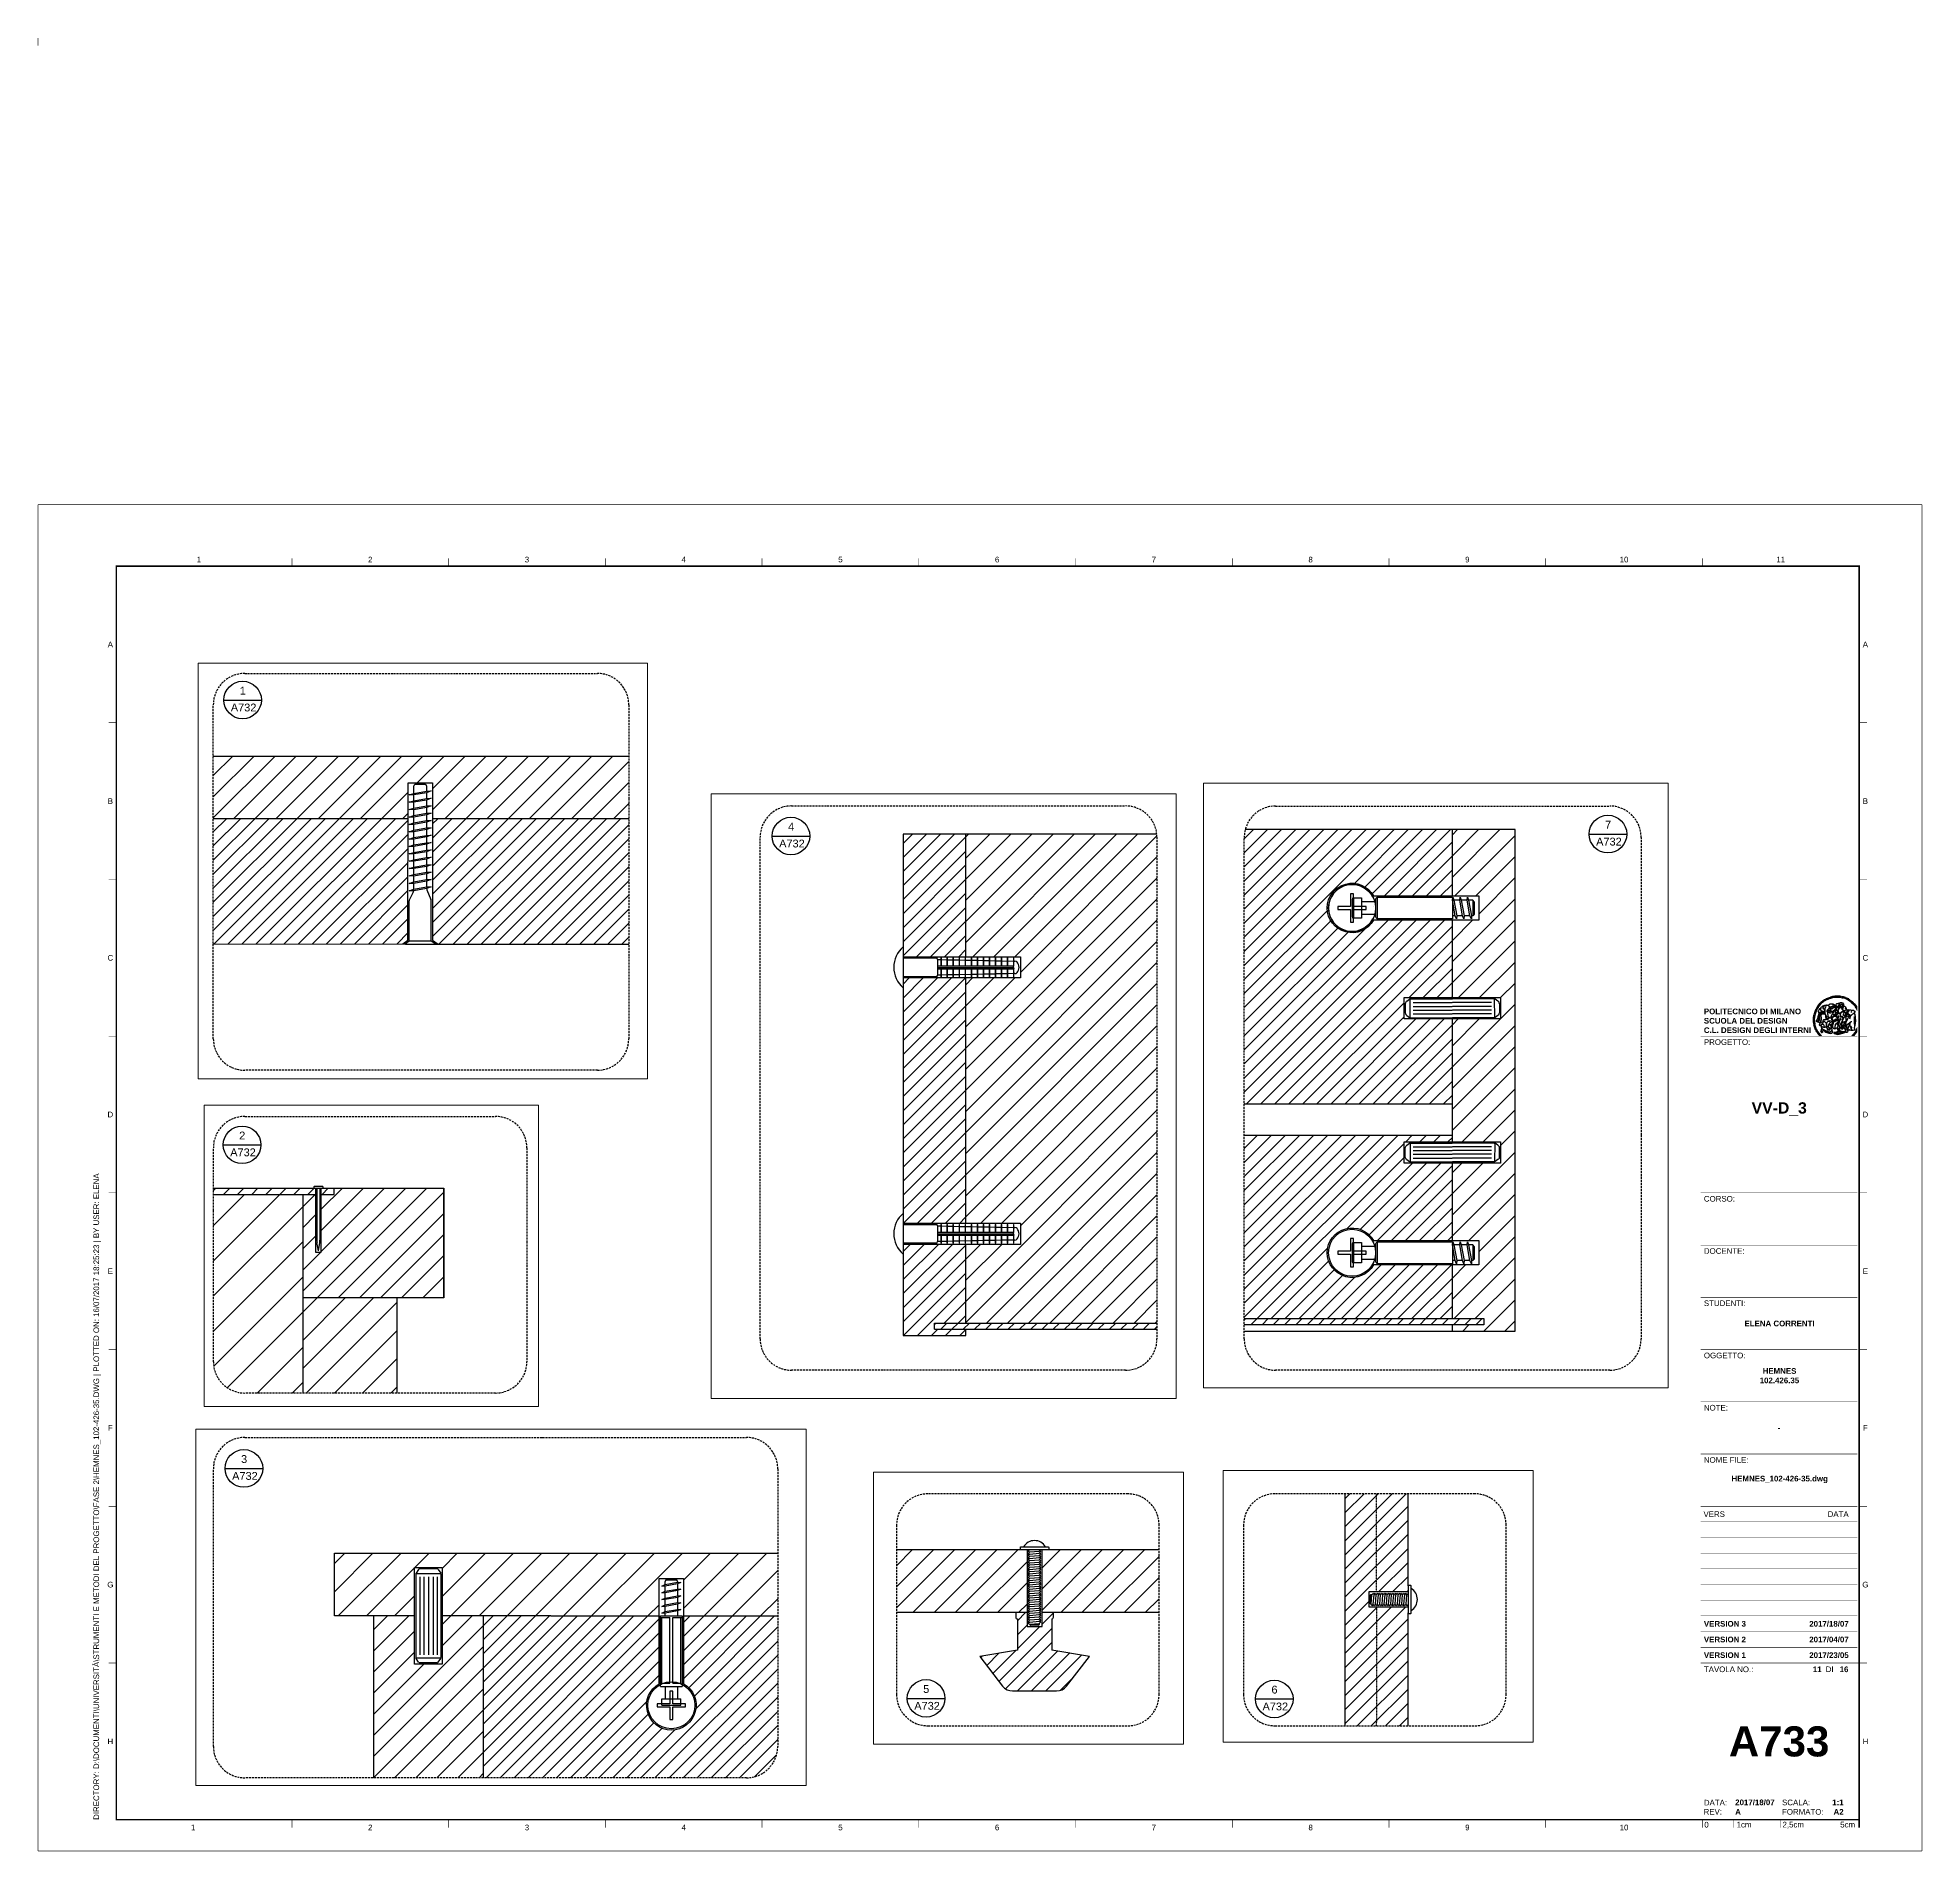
# Paper-space layout 'Layout2' of a CAD drawing. Header units: millimetres. Extents: x -2 to 599, y -3 to 576.
# The model-space entities are those that its viewports show. They can reach past a viewport. Long polylines and large blocks are cut down to what shows.
import ezdxf
from ezdxf.enums import TextEntityAlignment as Align

# ---------------------------------------------------------------- set-up
doc = ezdxf.new("R2010")
doc.units = ezdxf.units.MM
doc.set_wipeout_variables(frame=1)
doc.linetypes.add('JIS_02_0.7', pattern=[1.35, 0.75, -0.6])
doc.linetypes.add('TRATTEGGIATA2', pattern=[9.525, 6.35, -3.175])
for name, color, linetype in [('campitura', 9, 'Continuous'), ('elementi sezionati', 5, 'Continuous'), ('G-ANNO-LOGO', 3, 'Continuous'), ('G-ANNO-TEXT', 3, 'Continuous'), ('G-ANNO-TTLB', 3, 'Continuous'), ('Sez1', 150, 'Continuous'), ('simboli', 7, 'Continuous'), ('Vano viti', 130, 'Continuous'), ('Viti', 50, 'Continuous'), ('viti dietro', 249, 'Continuous')]:
    doc.layers.add(name, color=color, linetype=linetype)
doc.layers.add('finestre', color=250, linetype='Continuous', plot=False)
doc.layers.add('G-ANNO-NPLT', color=210, linetype='Continuous', plot=False)
doc.styles.add('ARIAL', font='arial.ttf')
doc.styles.add('ARIAL-BOLD', font='')
doc.styles.get("Standard").update_dxf_attribs({"font": 'arial.ttf'})
doc.styles.get('ARIAL-BOLD').set_extended_font_data('Arial', bold=True)

# ---------------------------------------------------------------- blocks, each defined once
blk = doc.blocks.new('logoPolimi')
for p, q in [((-1.41, 1.91), (-1.28, 1.74)), ((-1.32, 1.97), (-1.2, 1.8)), ((-1.22, 2.03), (-1.11, 1.85)), ((-1.13, 2.09), (-1.03, 1.9)), ((-1.03, 2.14), (-0.94, 1.95)), ((-0.93, 2.18), (-0.84, 1.99)), ((-0.83, 2.22), (-0.75, 2.03)), ((-0.72, 2.26), (-0.66, 2.06)), ((-0.61, 2.29), (-0.56, 2.09)), ((-0.51, 2.32), (-0.46, 2.11)), ((-0.4, 2.34), (-0.36, 2.13)), ((-0.29, 2.35), (-0.26, 2.14)), ((-0.18, 2.36), (-0.16, 2.15)), ((-0.07, 2.37), (-0.06, 2.16)), ((0.04, 2.37), (0.04, 2.16)), ((0.15, 2.36), (0.14, 2.16)), ((0.26, 2.36), (0.24, 2.15)), ((0.37, 2.34), (0.34, 2.13)), ((0.48, 2.32), (0.44, 2.12)), ((0.59, 2.3), (0.54, 2.09)), ((0.69, 2.27), (0.63, 2.07)), ((0.8, 2.23), (0.73, 2.03)), ((0.9, 2.19), (0.82, 2)), ((1, 2.15), (0.91, 1.96)), ((1.1, 2.1), (1, 1.91)), ((1.2, 2.04), (1.09, 1.86)), ((1.29, 1.99), (1.18, 1.81)), ((1.38, 1.92), (1.26, 1.75)), ((-2.37, 0.12), (-2.16, 0.11)), ((-2.37, 0.01), (-2.16, 0.01)), ((-2.36, 0.23), (-2.15, 0.21)), ((-2.35, 0.34), (-2.14, 0.31)), ((-2.33, 0.45), (-2.12, 0.41)), ((-2.3, 0.55), (-2.1, 0.51)), ((-2.28, 0.66), (-2.07, 0.6)), ((-2.24, 0.77), (-2.04, 0.7)), ((-2.2, 0.87), (-2.01, 0.79)), ((-2.16, 0.97), (-1.97, 0.89)), ((-2.11, 1.07), (-1.93, 0.98)), ((-2.06, 1.17), (-1.88, 1.07)), ((-2.01, 1.26), (-1.83, 1.15)), ((-1.94, 1.36), (-1.77, 1.24)), ((-1.88, 1.45), (-1.71, 1.32)), ((-1.84, 0.03), (-1.82, 0.35)), ((-1.81, 1.53), (-1.65, 1.4)), ((-1.74, 1.61), (-1.58, 1.47)), ((-1.73, 0.59), (-1.73, 0.59)), ((-1.73, 0.59), (-1.73, 0.59)), ((-1.66, 1.69), (-1.51, 1.54)), ((-1.65, 0.57), (-1.65, 0.57)), ((-1.59, 1.12), (-1.59, 1.12)), ((-1.58, 1.77), (-1.44, 1.61)), ((-1.51, 0.55), (-1.51, 0.55)), ((-1.51, 0.55), (-1.51, 0.55)), ((-1.49, 1.84), (-1.36, 1.68)), ((-1.31, 0.79), (-1.21, 0.75)), ((-1.21, 0.75), (-1.31, 0.79)), ((-1.21, 0.75), (-1.31, 0.79)), ((-1.21, 0.75), (-1.21, 0.75)), ((-1.21, 0.75), (-1.21, 0.75)), ((-1.19, 0.76), (-1.19, 0.76)), ((-1.19, 0.76), (-1.19, 0.76)), ((-1.17, 0.99), (-1.18, 0.99)), ((-1.18, 0.99), (-1.17, 0.99)), ((-1.16, 0.57), (-1.16, 0.57)), ((-1.16, 0.57), (-1.16, 0.57)), ((-1.1, 0.01), (-0.99, 0.06)), ((-0.99, 0.06), (-1.1, 0.01)), ((-0.99, 0.06), (-1.1, 0.01)), ((-0.99, 0.06), (-0.99, 0.06)), ((-0.99, 0.06), (-0.99, 0.06)), ((-0.97, 0.79), (-0.98, 0.79)), ((-0.89, 0.84), (-0.97, 0.79)), ((-0.97, 0.79), (-0.89, 0.84)), ((-0.96, 1.41), (-0.96, 1.41)), ((-0.96, 1.41), (-0.96, 1.41)), ((-0.89, 0.84), (-0.82, 0.87)), ((-0.82, 0.87), (-0.89, 0.84)), ((-0.89, 0.84), (-0.82, 0.87)), ((-0.88, 0.83), (-0.89, 0.84)), ((-0.85, 1.39), (-0.85, 1.39)), ((-0.85, 1.39), (-0.85, 1.39)), ((-0.84, 0.14), (-0.84, 0.14)), ((-0.77, 1.08), (-0.78, 1.08)), ((-0.78, 1.08), (-0.77, 1.08)), ((-0.61, 1.12), (-0.77, 1.08)), ((-0.77, 1.08), (-0.61, 1.12)), ((-0.77, 1.08), (-0.61, 1.12)), ((-0.75, 1.3), (-0.76, 1.29)), ((-0.76, 1.29), (-0.75, 1.3)), ((-0.65, 0.99), (-0.7, 0.96)), ((-0.69, 0.18), (-0.68, 0.18)), ((-0.66, 0.93), (-0.66, 0.93)), ((-0.66, 0.93), (-0.64, 0.93)), ((-0.66, 0.93), (-0.66, 0.93)), ((-0.66, 0.93), (-0.66, 0.93)), ((-0.63, 1.01), (-0.63, 1.01)), ((-0.63, 1.01), (-0.62, 1.01)), ((-0.63, 0.66), (-0.63, 0.66)), ((-0.6, 1.12), (-0.61, 1.12)), ((-0.61, 1.12), (-0.6, 1.12)), ((-0.61, 1.12), (-0.6, 1.12)), ((-0.61, 0.86), (-0.57, 0.85)), ((-0.57, 0.85), (-0.61, 0.86)), ((-0.61, 0.86), (-0.57, 0.85)), ((-0.53, 1.08), (-0.6, 1.12)), ((-0.6, 1.12), (-0.6, 1.11)), ((-0.6, 1.12), (-0.53, 1.08)), ((-0.57, 0.8), (-0.59, 0.8)), ((-0.57, 0.85), (-0.53, 0.84)), ((-0.57, 0.85), (-0.57, 0.85)), ((-0.57, 0.85), (-0.57, 0.85)), ((-0.57, 0.85), (-0.53, 0.84)), ((-0.56, 0.29), (-0.49, 0.48)), ((-0.56, 0.14), (-0.56, 0.29)), ((-0.5, 0.11), (-0.56, 0.14)), ((-0.53, 0.84), (-0.51, 0.84)), ((-0.53, 0.84), (-0.51, 0.84)), ((-0.53, 0.84), (-0.53, 0.84)), ((-0.51, 0.11), (-0.51, 0.11)), ((-0.51, 0.11), (-0.51, 0.11)), ((-0.34, 0.33), (-0.5, 0.11)), ((-0.49, 0.48), (-0.41, 0.55)), ((-0.42, 0.8), (-0.47, 0.79)), ((-0.42, 0.8), (-0.47, 0.79)), ((-0.47, 0.79), (-0.45, 0.76)), ((-0.47, 0.79), (-0.45, 0.76)), ((-0.45, 1.14), (-0.42, 1.11)), ((-0.42, 1.26), (-0.36, 1.22)), ((-0.41, 0.55), (-0.34, 0.49)), ((-0.4, 1.37), (-0.38, 1.38)), ((-0.39, 1.37), (-0.4, 1.37)), ((-0.35, 1.33), (-0.4, 1.37)), ((-0.39, 1.24), (-0.4, 1.23)), ((-0.38, 1.14), (-0.38, 1.14)), ((-0.34, 0.49), (-0.09, 0.48)), ((-0.16, 0.32), (-0.34, 0.33)), ((-0.14, 0.32), (-0.31, 0.34)), ((-0.28, 1.3), (-0.29, 1.3)), ((-0.28, 1.3), (-0.28, 1.3)), ((-0.16, 1.24), (-0.16, 1.25)), ((-0.16, 1.25), (-0.16, 1.25)), ((-0.16, 0.49), (-0.14, 0.64)), ((-0.06, 0.27), (-0.16, 0.32)), ((-0.1, 0.88), (-0.09, 0.87)), ((-0.08, 1.37), (-0.08, 1.38)), ((-0.08, 1.23), (-0.05, 1.21)), ((-0.05, 1.21), (-0.08, 1.23)), ((-0.08, 1.23), (-0.05, 1.21)), ((-0.03, 0.26), (-0.06, 0.27)), ((-0.05, 1.21), (-0.04, 1.21)), ((-0.04, 1.21), (-0.05, 1.21)), ((-0.04, 1.21), (-0.04, 1.21)), ((-0.04, 1.21), (-0.04, 1.21)), ((-0.04, 0.48), (-0.03, 0.26)), ((0.03, 1.15), (0.03, 1.15)), ((0.03, 0.66), (0.03, 0.67)), ((0.07, 0.58), (0.07, 0.57)), ((0.1, 1.18), (0.1, 1.18)), ((0.1, 0.84), (0.1, 0.84)), ((0.13, 1.32), (0.17, 1.19)), ((0.14, 0.71), (0.34, 0.65)), ((0.31, 0.56), (0.17, 0.63)), ((0.27, 1.61), (0.27, 1.61)), ((0.27, 1.61), (0.27, 1.61)), ((0.27, 1.61), (0.27, 1.61)), ((0.29, 1.29), (0.29, 1.29)), ((0.29, 1.29), (0.29, 1.29)), ((0.29, 1.29), (0.29, 1.29)), ((0.29, 1.29), (0.29, 1.29)), ((0.33, 0.49), (0.34, 0.49)), ((0.33, 0.03), (0.35, 0.03)), ((0.33, 0.03), (0.35, 0.03)), ((0.34, 0.65), (0.34, 0.64)), ((0.35, 0.03), (0.57, 0.06)), ((0.35, 0.03), (0.57, 0.06)), ((0.35, 0.03), (0.35, 0.03)), ((0.35, 0.03), (0.35, 0.03)), ((0.38, 1.36), (0.37, 1.35)), ((0.38, 0.34), (0.37, 0.34)), ((0.38, 0.34), (0.38, 0.34)), ((0.43, 0.67), (0.39, 0.64)), ((0.49, 1.05), (0.51, 1.13)), ((0.51, 1.13), (0.49, 1.05)), ((0.49, 1.05), (0.51, 1.13)), ((0.51, 1.31), (0.5, 1.29)), ((0.51, 1.13), (0.52, 1.23)), ((0.52, 1.23), (0.51, 1.23)), ((0.51, 1.23), (0.52, 1.23)), ((0.52, 1.23), (0.51, 1.13)), ((0.51, 1.13), (0.52, 1.23)), ((0.52, 1.24), (0.6, 1.37)), ((0.52, 1.23), (0.6, 1.36)), ((0.6, 1.36), (0.52, 1.23)), ((0.52, 1.23), (0.52, 1.23)), ((0.52, 1.23), (0.52, 1.24)), ((0.52, 1.23), (0.52, 1.23)), ((0.55, 1.07), (0.53, 1.06)), ((0.53, 1.04), (0.53, 1.06)), ((0.53, 1.05), (0.53, 1.04)), ((0.54, 0.3), (0.63, 0.32)), ((0.54, -0.08), (0.61, 0.06)), ((0.61, 0.06), (0.54, -0.08)), ((0.54, -0.08), (0.61, 0.06)), ((0.56, 0.19), (0.59, 0.21)), ((0.57, 1.07), (0.57, 1.07)), ((0.57, 1.07), (0.57, 1.07)), ((0.57, 1.07), (0.57, 1.07)), ((0.57, 1.07), (0.57, 1.07)), ((0.57, 1.07), (0.57, 1.07)), ((0.57, 1.07), (0.57, 1.07)), ((0.57, 1.07), (0.57, 1.07)), ((0.58, 0.3), (0.59, 0.29)), ((0.59, 0.78), (0.59, 0.79)), ((0.59, 0.79), (0.59, 0.79)), ((0.59, 0.79), (0.59, 0.79)), ((0.59, 0.79), (0.59, 0.78)), ((0.61, 0.06), (0.6, 0.07)), ((0.6, 0.07), (0.61, 0.06)), ((0.61, 0.06), (0.61, 0.07)), ((0.62, 0.21), (0.65, 0.22)), ((0.64, 1.37), (0.65, 1.37)), ((0.69, 0.86), (0.68, 0.86)), ((0.68, 0.86), (0.69, 0.86)), ((0.68, 0.76), (0.68, 0.76)), ((0.76, 0.26), (0.76, 0.26)), ((0.82, 0.35), (0.84, 0.36)), ((0.82, 0.35), (0.82, 0.35)), ((0.84, 0.36), (0.84, 0.37)), ((0.85, 0.34), (1.05, 0.35)), ((0.93, 1.05), (0.93, 1.05)), ((0.93, 1.05), (0.93, 1.05)), ((0.93, 1.05), (0.93, 1.04)), ((0.93, 1.05), (0.93, 1.05)), ((0.97, 0.66), (0.96, 0.66)), ((1.01, 0.97), (0.98, 0.96)), ((1.17, 0.96), (1.17, 0.95)), ((1.17, 0.95), (1.17, 0.95)), ((1.34, 0.37), (1.26, 0.04)), ((1.27, 0.37), (1.27, 0.38)), ((1.28, 0.95), (1.28, 0.95)), ((1.47, 1.86), (1.34, 1.69)), ((1.37, 0.73), (1.46, 0.81)), ((1.41, 0.4), (1.41, 0.41)), ((1.56, 1.79), (1.42, 1.63)), ((1.64, 1.71), (1.49, 1.56)), ((1.49, 0.9), (1.57, 0.92)), ((1.72, 1.63), (1.56, 1.49)), ((1.67, 0.6), (1.57, 0.53)), ((1.79, 1.55), (1.63, 1.41)), ((1.86, 1.47), (1.7, 1.34)), ((1.93, 1.38), (1.76, 1.26)), ((1.99, 1.29), (1.81, 1.17)), ((2.05, 1.19), (1.87, 1.09)), ((2.1, 1.1), (1.92, 1)), ((2.15, 1), (1.96, 0.91)), ((2.19, 0.9), (2, 0.82)), ((2.23, 0.79), (2.04, 0.72)), ((2.27, 0.69), (2.07, 0.63)), ((2.3, 0.58), (2.09, 0.53)), ((2.32, 0.47), (2.12, 0.43)), ((2.34, 0.37), (2.13, 0.33)), ((2.36, 0.26), (2.15, 0.23)), ((2.37, 0.15), (2.16, 0.13)), ((2.37, 0.04), (2.16, 0.03)), ((-2.37, -0.1), (-2.16, -0.09)), ((-2.36, -0.21), (-2.15, -0.19)), ((-2.35, -0.32), (-2.14, -0.29)), ((-2.33, -0.43), (-2.12, -0.39)), ((-2.31, -0.54), (-2.1, -0.49)), ((-2.28, -0.65), (-2.08, -0.59)), ((-2.25, -0.75), (-2.05, -0.69)), ((-2.21, -0.86), (-2.02, -0.78)), ((-2.17, -0.96), (-1.98, -0.87)), ((-2.12, -1.06), (-1.93, -0.96)), ((-2.07, -1.16), (-1.89, -1.05)), ((-2.04, -0.15), (-1.97, -0.2)), ((-2.01, -1.25), (-1.84, -1.14)), ((-1.95, -1.34), (-1.78, -1.22)), ((-1.89, -1.43), (-1.72, -1.31)), ((-1.82, -1.52), (-1.66, -1.38)), ((-1.75, -1.6), (-1.59, -1.46)), ((-1.67, -1.68), (-1.52, -1.53)), ((-1.58, -0.12), (-1.6, -0.18)), ((-1.6, -0.18), (-1.58, -0.28)), ((-1.57, -0.54), (-1.59, -0.54)), ((-1.59, -0.54), (-1.59, -0.54)), ((-1.59, -1.76), (-1.45, -1.6)), ((-1.56, -0.32), (-1.56, -0.31)), ((-1.56, -0.31), (-1.56, -0.31)), ((-1.53, -0.65), (-1.53, -0.65)), ((-1.53, -0.65), (-1.53, -0.65)), ((-1.51, -1.83), (-1.37, -1.67)), ((-1.48, -0.86), (-1.48, -0.85)), ((-1.42, -0.37), (-1.42, -0.37)), ((-1.42, -1.9), (-1.29, -1.73)), ((-1.38, -0.46), (-1.38, -0.46)), ((-1.33, -1.96), (-1.21, -1.79)), ((-1.31, -0.24), (-1.31, -0.23)), ((-1.31, -0.23), (-1.31, -0.24)), ((-1.24, -2.02), (-1.13, -1.84)), ((-1.23, -0.19), (-1.23, -0.19)), ((-1.23, -0.19), (-1.23, -0.19)), ((-1.23, -0.19), (-1.23, -0.19)), ((-1.23, -0.19), (-1.23, -0.19)), ((-1.01, -0.39), (-1.02, -0.39)), ((-1.02, -0.39), (-1.01, -0.39)), ((-1.02, -0.7), (-1.02, -0.7)), ((-1.02, -0.7), (-1.02, -0.7)), ((-1.02, -0.7), (-1.02, -0.7)), ((-0.79, -0.51), (-0.83, -0.58)), ((-0.83, -0.58), (-0.79, -0.51)), ((-0.83, -0.58), (-0.79, -0.51)), ((-0.78, -1.05), (-0.83, -0.94)), ((-0.83, -0.94), (-0.78, -1.05)), ((-0.83, -0.94), (-0.83, -0.94)), ((-0.83, -0.94), (-0.78, -1.05)), ((-0.82, -1.23), (-0.82, -1.23)), ((-0.82, -1.23), (-0.77, -1.23)), ((-0.77, -1.23), (-0.82, -1.23)), ((-0.82, -1.23), (-0.82, -1.23)), ((-0.77, -1.23), (-0.82, -1.23)), ((-0.75, -0.96), (-0.8, -0.89)), ((-0.8, -0.89), (-0.79, -0.92)), ((-0.79, -0.92), (-0.8, -0.89)), ((-0.8, -0.89), (-0.75, -0.96)), ((-0.79, -0.92), (-0.8, -0.89)), ((-0.8, -0.89), (-0.8, -0.89)), ((-0.8, -0.89), (-0.75, -0.96)), ((-0.79, -0.92), (-0.78, -0.95)), ((-0.78, -0.95), (-0.79, -0.92)), ((-0.78, -0.95), (-0.79, -0.92)), ((-0.77, -0.49), (-0.78, -0.48)), ((-0.78, -0.48), (-0.77, -0.49)), ((-0.78, -0.95), (-0.76, -1)), ((-0.76, -1), (-0.78, -0.95)), ((-0.76, -1), (-0.78, -0.95)), ((-0.71, -0.89), (-0.75, -0.87)), ((-0.75, -0.87), (-0.71, -0.89)), ((-0.75, -0.87), (-0.71, -0.89)), ((-0.72, -1.01), (-0.75, -0.96)), ((-0.75, -0.96), (-0.72, -1.01)), ((-0.75, -0.96), (-0.72, -1.01)), ((-0.64, -0.93), (-0.71, -0.89)), ((-0.71, -0.89), (-0.64, -0.93)), ((-0.71, -0.89), (-0.64, -0.93)), ((-0.66, -0.53), (-0.66, -0.53)), ((-0.66, -0.53), (-0.66, -0.53)), ((-0.66, -0.53), (-0.66, -0.53)), ((-0.39, -0.81), (-0.51, -0.69)), ((-0.51, -1.04), (-0.5, -1.04)), ((-0.48, -0.42), (-0.48, -0.42)), ((-0.48, -0.42), (-0.48, -0.42)), ((-0.48, -0.42), (-0.48, -0.42)), ((-0.41, -0.51), (-0.41, -0.51)), ((-0.38, -0.05), (-0.39, -0.12)), ((-0.39, -0.12), (-0.37, -0.1)), ((-0.35, -0.14), (-0.37, -0.08)), ((-0.37, -0.09), (-0.37, -0.09)), ((-0.33, -0.12), (-0.35, -0.14)), ((-0.32, -0.14), (-0.35, -0.14)), ((-0.35, -0.18), (-0.34, -0.22)), ((-0.34, -0.08), (-0.29, -0.16)), ((-0.34, -0.22), (-0.34, -0.22)), ((-0.27, -0.17), (-0.32, -0.14)), ((-0.25, -0.91), (-0.26, -0.9)), ((-0.26, -1.29), (0.1, -1.2)), ((0.1, -1.2), (-0.26, -1.29)), ((0.08, -1.4), (-0.26, -1.29)), ((-0.26, -1.29), (0.08, -1.4)), ((-0.26, -1.38), (-0.26, -1.29)), ((-0.26, -1.29), (-0.26, -1.29)), ((-0.26, -1.29), (-0.26, -1.38)), ((-0.26, -1.29), (0.08, -1.4)), ((-0.26, -1.29), (-0.26, -1.29)), ((0.08, -1.49), (-0.26, -1.38)), ((-0.26, -1.38), (0.09, -1.49)), ((-0.14, -0.15), (-0.16, -0.13)), ((-0.11, -0.04), (-0.12, -0.05)), ((-0.04, -0.41), (-0.01, -0.44)), ((-0.01, -0.44), (-0.04, -0.41)), ((-0.04, -0.41), (-0.01, -0.44)), ((0.07, -0.84), (0.07, -0.84)), ((0.07, -0.84), (0.07, -0.84)), ((0.1, -1.2), (0.08, -1.32)), ((0.08, -1.32), (0.13, -1.2)), ((0.08, -1.4), (0.72, -1.22)), ((0.72, -1.22), (0.08, -1.4)), ((0.08, -1.4), (0.72, -1.22)), ((0.72, -1.31), (0.08, -1.49)), ((0.08, -1.44), (0.08, -1.4)), ((0.08, -1.4), (0.08, -1.44)), ((0.08, -1.4), (0.08, -1.49)), ((0.08, -1.49), (0.08, -1.44)), ((0.08, -1.44), (0.08, -1.44)), ((0.08, -1.44), (0.08, -1.45)), ((0.08, -1.45), (0.08, -1.46)), ((0.08, -1.46), (0.08, -1.49)), ((0.1, -1.01), (0.09, -0.86)), ((0.1, -1.01), (0.09, -0.86)), ((0.09, -1.49), (0.72, -1.31)), ((0.1, -1.2), (0.12, -1.04)), ((0.12, -1.04), (0.1, -1.2)), ((0.13, -1.2), (0.1, -1.2)), ((0.1, -1.2), (0.13, -1.2)), ((0.13, -1.2), (0.1, -1.2)), ((0.1, -1.2), (0.1, -1.2)), ((0.11, -0.44), (0.11, -0.44)), ((0.11, -0.44), (0.11, -0.44)), ((0.12, -0.21), (0.12, -0.21)), ((0.12, -0.21), (0.12, -0.21)), ((0.12, -0.21), (0.12, -0.21)), ((0.12, -0.21), (0.12, -0.21)), ((0.12, -0.21), (0.12, -0.21)), ((0.12, -0.21), (0.12, -0.21)), ((0.12, -0.21), (0.12, -0.21)), ((0.12, -0.21), (0.12, -0.21)), ((0.12, -0.21), (0.12, -0.21)), ((0.12, -0.21), (0.12, -0.21)), ((0.12, -0.21), (0.12, -0.21)), ((0.12, -0.21), (0.12, -0.21)), ((0.12, -0.21), (0.12, -0.21)), ((0.12, -0.56), (0.14, -0.53)), ((0.14, -0.53), (0.12, -0.56)), ((0.12, -0.56), (0.14, -0.53)), ((0.12, -1.04), (0.12, -1.04)), ((0.12, -1.04), (0.12, -1.04)), ((0.12, -1.04), (0.12, -1.04)), ((0.21, -0.99), (0.13, -1.2)), ((0.13, -1.2), (0.21, -0.99)), ((0.36, -1.14), (0.13, -1.2)), ((0.13, -1.2), (0.26, -1.17)), ((0.14, -0.53), (0.16, -0.49)), ((0.16, -0.49), (0.14, -0.53)), ((0.14, -0.53), (0.16, -0.49)), ((0.16, -0.49), (0.16, -0.49)), ((0.16, -0.49), (0.16, -0.49)), ((0.28, -1.19), (0.21, -0.99)), ((0.21, -0.99), (0.31, -1.27)), ((0.24, -0.17), (0.24, -0.16)), ((0.24, -0.16), (0.24, -0.17)), ((0.25, -0.84), (0.25, -0.88)), ((0.25, -0.88), (0.25, -0.84)), ((0.25, -0.88), (0.25, -0.84)), ((0.25, -0.88), (0.29, -1.17)), ((0.26, -0.88), (0.25, -0.88)), ((0.31, -1.27), (0.25, -0.88)), ((0.26, -1.17), (0.28, -1.16)), ((0.28, -1.16), (0.36, -1.14)), ((0.29, -1.17), (0.28, -1.19)), ((0.36, -1.14), (0.72, -1.22)), ((0.72, -1.22), (0.36, -1.14)), ((0.49, -0.31), (0.49, -0.31)), ((0.49, -0.31), (0.49, -0.31)), ((0.5, -0.27), (0.5, -0.27)), ((0.51, -0.27), (0.51, -0.27)), ((0.72, -0.81), (0.75, -0.89)), ((0.72, -1.22), (0.72, -1.31)), ((0.72, -1.31), (0.72, -1.22)), ((0.74, -0.23), (0.74, -0.23)), ((0.74, -0.23), (0.75, -0.24)), ((0.75, -0.23), (0.75, -0.23)), ((0.86, -0.25), (0.82, -0.34)), ((0.87, -0.22), (0.86, -0.23)), ((0.87, -0.22), (0.86, -0.25)), ((0.96, -0.58), (0.96, -0.57)), ((1.05, -1.05), (1.04, -1.05)), ((1.28, -2), (1.17, -1.82)), ((1.37, -1.93), (1.25, -1.76)), ((1.31, -0.27), (1.3, -0.26)), ((1.3, -0.26), (1.3, -0.26)), ((1.3, -0.26), (1.3, -0.26)), ((1.3, -0.26), (1.31, -0.27)), ((1.3, -0.26), (1.3, -0.26)), ((1.46, -1.87), (1.33, -1.7)), ((1.54, -1.8), (1.41, -1.64)), ((1.63, -1.72), (1.48, -1.57)), ((1.71, -1.65), (1.55, -1.5)), ((1.78, -1.57), (1.62, -1.43)), ((1.85, -1.48), (1.69, -1.35)), ((1.92, -1.39), (1.75, -1.27)), ((1.98, -1.3), (1.81, -1.19)), ((2.04, -1.21), (1.86, -1.1)), ((2.09, -1.11), (1.91, -1.01)), ((2.14, -1.01), (1.95, -0.92)), ((2.19, -0.91), (1.99, -0.83)), ((2.23, -0.81), (2.03, -0.74)), ((2.26, -0.7), (2.06, -0.64)), ((2.29, -0.6), (2.09, -0.55)), ((2.32, -0.49), (2.11, -0.45)), ((2.34, -0.38), (2.13, -0.35)), ((2.35, -0.27), (2.15, -0.25)), ((2.37, -0.08), (2.16, -0.07)), ((2.36, -0.16), (2.16, -0.15)), ((-1.14, -2.08), (-1.04, -1.89)), ((-1.04, -2.13), (-0.95, -1.94)), ((-0.94, -2.18), (-0.86, -1.98)), ((-0.84, -2.22), (-0.77, -2.02)), ((-0.74, -2.25), (-0.67, -2.05)), ((-0.63, -2.29), (-0.57, -2.08)), ((-0.52, -2.31), (-0.48, -2.11)), ((-0.42, -2.33), (-0.38, -2.13)), ((-0.31, -2.35), (-0.28, -2.14)), ((-0.2, -2.36), (-0.18, -2.15)), ((-0.09, -2.37), (-0.08, -2.16)), ((0.03, -2.37), (0.02, -2.16)), ((0.14, -2.37), (0.12, -2.16)), ((0.25, -2.36), (0.22, -2.15)), ((0.35, -2.34), (0.32, -2.14)), ((0.46, -2.32), (0.42, -2.12)), ((0.57, -2.3), (0.52, -2.1)), ((0.68, -2.27), (0.62, -2.07)), ((0.78, -2.24), (0.71, -2.04)), ((0.89, -2.2), (0.81, -2)), ((0.99, -2.15), (0.9, -1.96)), ((1.09, -2.11), (0.99, -1.92)), ((1.19, -2.05), (1.08, -1.87))]:
    blk.add_line(p, q)
for points in [[(-1.9, 0.12), (-1.94, 0.02), (-2.05, -0.09), (-2.05, -0.09)], [(-1.86, 0.38), (-1.86, 0.38), (-1.87, 0.19), (-1.9, 0.12)], [(-1.76, 0.6), (-1.76, 0.6), (-1.84, 0.57), (-1.86, 0.38)], [(-1.86, -0.04), (-1.84, 0.02), (-1.84, 0.03), (-1.84, 0.03)], [(-1.82, 0.78), (-1.83, 0.8), (-1.85, 0.86), (-1.83, 0.88)], [(-1.82, 0.78), (-1.83, 0.8), (-1.85, 0.86), (-1.83, 0.88)], [(-1.83, 0.88), (-1.81, 0.9), (-1.76, 0.96), (-1.76, 0.96)], [(-1.83, 0.88), (-1.81, 0.9), (-1.76, 0.96), (-1.76, 0.96)], [(-1.76, 0.6), (-1.83, 0.7), (-1.78, 0.74), (-1.78, 0.74)], [(-1.78, 0.74), (-1.79, 0.74), (-1.83, 0.7), (-1.76, 0.6)], [(-1.78, 0.74), (-1.8, 0.76), (-1.81, 0.78), (-1.82, 0.78)], [(-1.78, 0.74), (-1.8, 0.76), (-1.81, 0.78), (-1.82, 0.78)], [(-1.82, 0.35), (-1.81, 0.5), (-1.73, 0.59), (-1.73, 0.59)], [(-1.82, -0.19), (-1.73, -0.07), (-1.75, 0.14), (-1.75, 0.3)], [(-1.75, 0.33), (-1.75, 0.17), (-1.73, -0.05), (-1.8, -0.17)], [(-1.78, 0.74), (-1.75, 0.72), (-1.72, 0.69), (-1.68, 0.7)], [(-1.68, 0.7), (-1.72, 0.69), (-1.75, 0.72), (-1.78, 0.74)], [(-1.68, 0.7), (-1.72, 0.69), (-1.75, 0.72), (-1.78, 0.74)], [(-1.78, 0.74), (-1.78, 0.74), (-1.78, 0.74), (-1.78, 0.74)], [(-1.76, 0.96), (-1.68, 1.1), (-1.59, 1.12), (-1.59, 1.12)], [(-1.76, 0.96), (-1.68, 1.1), (-1.6, 1.12), (-1.6, 1.12)], [(-1.73, 0.59), (-1.74, 0.59), (-1.75, 0.6), (-1.76, 0.6)], [(-1.73, 0.59), (-1.74, 0.59), (-1.75, 0.6), (-1.76, 0.6)], [(-1.75, 0.3), (-1.76, 0.47), (-1.65, 0.57), (-1.65, 0.57)], [(-1.65, 0.57), (-1.65, 0.57), (-1.76, 0.5), (-1.75, 0.33)], [(-1.65, 0.57), (-1.68, 0.58), (-1.7, 0.58), (-1.73, 0.59)], [(-1.65, 0.57), (-1.68, 0.58), (-1.7, 0.58), (-1.73, 0.59)], [(-1.5, 0.71), (-1.53, 0.74), (-1.61, 0.71), (-1.68, 0.7)], [(-1.68, 0.7), (-1.61, 0.71), (-1.53, 0.73), (-1.5, 0.71)], [(-1.5, 0.71), (-1.53, 0.73), (-1.61, 0.71), (-1.68, 0.7)], [(-1.51, 0.55), (-1.56, 0.56), (-1.61, 0.56), (-1.65, 0.57)], [(-1.65, 0.57), (-1.61, 0.56), (-1.56, 0.56), (-1.51, 0.55)], [(-1.51, 0.55), (-1.56, 0.56), (-1.61, 0.56), (-1.65, 0.57)], [(-1.59, 1.12), (-1.6, 1.06), (-1.61, 0.99), (-1.61, 0.97)], [(-1.61, 0.97), (-1.61, 0.99), (-1.6, 1.06), (-1.59, 1.12)], [(-1.61, 0.97), (-1.61, 0.99), (-1.6, 1.06), (-1.59, 1.12)], [(-1.61, 0.97), (-1.61, 0.95), (-1.56, 0.88), (-1.54, 0.87)], [(-1.54, 0.87), (-1.56, 0.88), (-1.61, 0.95), (-1.61, 0.97)], [(-1.54, 0.87), (-1.56, 0.88), (-1.61, 0.96), (-1.61, 0.97)], [(-1.59, 1.12), (-1.59, 1.13), (-1.59, 1.15), (-1.58, 1.16)], [(-1.59, 1.12), (-1.59, 1.13), (-1.59, 1.15), (-1.58, 1.16)], [(-1.58, 1.16), (-1.57, 1.21), (-1.52, 1.23), (-1.49, 1.25)], [(-1.58, 1.16), (-1.57, 1.21), (-1.52, 1.23), (-1.49, 1.25)], [(-1.58, 0.36), (-1.58, 0.48), (-1.51, 0.55), (-1.51, 0.55)], [(-1.51, 0.55), (-1.51, 0.55), (-1.58, 0.48), (-1.58, 0.36)], [(-1.51, 0.55), (-1.51, 0.55), (-1.58, 0.48), (-1.58, 0.36)], [(-1.55, 0.04), (-1.55, 0.08), (-1.58, 0.25), (-1.58, 0.36)], [(-1.58, 0.36), (-1.58, 0.25), (-1.55, 0.08), (-1.55, 0.04)], [(-1.58, 0.36), (-1.58, 0.25), (-1.55, 0.08), (-1.55, 0.04)], [(-1.58, -0.12), (-1.57, -0.06), (-1.55, 0.02), (-1.55, 0.04)], [(-1.55, 0.04), (-1.55, 0.02), (-1.57, -0.06), (-1.58, -0.12)], [(-1.55, 0.04), (-1.55, 0.02), (-1.56, -0.04), (-1.57, -0.1)], [(-1.54, 0.87), (-1.52, 0.85), (-1.47, 0.83), (-1.44, 0.83)], [(-1.44, 0.83), (-1.47, 0.83), (-1.52, 0.85), (-1.54, 0.87)], [(-1.45, 0.83), (-1.47, 0.83), (-1.52, 0.85), (-1.54, 0.87)], [(-1.51, 0.55), (-1.33, 0.54), (-1.16, 0.57), (-1.16, 0.57)], [(-1.16, 0.57), (-1.16, 0.57), (-1.33, 0.54), (-1.51, 0.55)], [(-1.16, 0.57), (-1.16, 0.57), (-1.33, 0.54), (-1.51, 0.55)], [(-1.5, 0.71), (-1.46, 0.68), (-1.4, 0.62), (-1.33, 0.66)], [(-1.33, 0.66), (-1.4, 0.62), (-1.46, 0.68), (-1.5, 0.71)], [(-1.33, 0.66), (-1.4, 0.62), (-1.46, 0.68), (-1.5, 0.71)], [(-1.49, 1.25), (-1.46, 1.26), (-1.42, 1.33), (-1.39, 1.36)], [(-1.49, 1.25), (-1.46, 1.27), (-1.43, 1.34), (-1.39, 1.36)], [(-1.31, 0.79), (-1.33, 0.79), (-1.42, 0.83), (-1.45, 0.83)], [(-1.44, 0.83), (-1.42, 0.83), (-1.33, 0.79), (-1.31, 0.79)], [(-1.31, 0.79), (-1.33, 0.79), (-1.42, 0.83), (-1.44, 0.83)], [(-1.35, 1.1), (-1.4, 1.17), (-1.36, 1.23), (-1.29, 1.31)], [(-1.29, 1.31), (-1.36, 1.23), (-1.4, 1.17), (-1.35, 1.1)], [(-1.35, 1.1), (-1.4, 1.17), (-1.36, 1.23), (-1.29, 1.31)], [(-1.39, 1.36), (-1.35, 1.38), (-1.26, 1.4), (-1.19, 1.41)], [(-1.39, 1.36), (-1.35, 1.38), (-1.26, 1.4), (-1.19, 1.41)], [(-1.18, 0.99), (-1.24, 0.97), (-1.3, 1.03), (-1.35, 1.1)], [(-1.35, 1.1), (-1.3, 1.03), (-1.24, 0.97), (-1.18, 0.99)], [(-1.18, 1), (-1.24, 0.97), (-1.3, 1.03), (-1.35, 1.1)], [(-1.33, 0.66), (-1.28, 0.7), (-1.23, 0.73), (-1.21, 0.75)], [(-1.21, 0.75), (-1.23, 0.73), (-1.28, 0.7), (-1.33, 0.66)], [(-1.21, 0.75), (-1.23, 0.73), (-1.28, 0.7), (-1.33, 0.66)], [(-1.29, 1.31), (-1.22, 1.39), (-1.01, 1.41), (-0.96, 1.41)], [(-0.96, 1.41), (-1.01, 1.41), (-1.22, 1.39), (-1.29, 1.31)], [(-1.29, 1.31), (-1.22, 1.39), (-1.01, 1.41), (-0.96, 1.41)], [(-1.24, -0.02), (-1.21, -0.01), (-1.1, 0.01), (-1.1, 0.01)], [(-1.1, 0.01), (-1.1, 0.01), (-1.21, -0.01), (-1.24, -0.02)], [(-1.1, 0.01), (-1.1, 0.01), (-1.21, -0.01), (-1.24, -0.02)], [(-1.21, 0.75), (-1.2, 0.75), (-1.19, 0.76), (-1.19, 0.76)], [(-1.19, 0.76), (-1.19, 0.76), (-1.2, 0.75), (-1.21, 0.75)], [(-1.19, 0.76), (-1.19, 0.76), (-1.2, 0.76), (-1.21, 0.75)], [(-1.19, 1.41), (-1.11, 1.43), (-0.97, 1.41), (-0.97, 1.41)], [(-1.19, 1.41), (-1.12, 1.43), (-0.98, 1.41), (-0.98, 1.41)], [(-1.19, 0.76), (-1.19, 0.77), (-1.18, 0.78), (-1.18, 0.79)], [(-1.18, 0.79), (-1.18, 0.78), (-1.19, 0.77), (-1.19, 0.76)], [(-1.19, 0.76), (-1.19, 0.77), (-1.19, 0.78), (-1.18, 0.79)], [(-1.18, 0.68), (-1.18, 0.68), (-1.19, 0.71), (-1.19, 0.76)], [(-1.19, 0.76), (-1.19, 0.71), (-1.18, 0.68), (-1.18, 0.68)], [(-1.18, 0.68), (-1.18, 0.68), (-1.19, 0.71), (-1.19, 0.76)], [(-1.18, 0.97), (-1.18, 0.97), (-1.18, 0.98), (-1.17, 0.99)], [(-1.17, 0.99), (-1.18, 0.98), (-1.18, 0.97), (-1.18, 0.97)], [(-1.18, 0.97), (-1.18, 0.97), (-1.18, 0.98), (-1.17, 0.99)], [(-1.18, 0.79), (-1.17, 0.86), (-1.18, 0.95), (-1.18, 0.97)], [(-1.18, 0.97), (-1.18, 0.95), (-1.17, 0.86), (-1.18, 0.79)], [(-1.18, 0.79), (-1.17, 0.86), (-1.18, 0.95), (-1.18, 0.97)], [(-1.16, 0.57), (-1.17, 0.6), (-1.18, 0.64), (-1.18, 0.68)], [(-1.18, 0.68), (-1.18, 0.64), (-1.17, 0.6), (-1.16, 0.57)], [(-1.16, 0.57), (-1.17, 0.6), (-1.18, 0.64), (-1.18, 0.68)], [(-1.17, 0.99), (-1.17, 1.03), (-1.16, 1.09), (-1.14, 1.13)], [(-1.09, 0.42), (-1.1, 0.44), (-1.14, 0.48), (-1.16, 0.57)], [(-1.16, 0.57), (-1.14, 0.48), (-1.1, 0.44), (-1.09, 0.42)], [(-1.09, 0.42), (-1.1, 0.44), (-1.14, 0.48), (-1.16, 0.57)], [(-1.14, 1.13), (-1.12, 1.18), (-1.05, 1.31), (-1.05, 1.31)], [(-1.12, 0.46), (-1.12, 0.46), (-1.13, 0.38), (-1.11, 0.26)], [(-1.11, 0.26), (-1.08, 0.14), (-1.05, 0.03), (-1.05, 0.03)], [(-1.02, 0.32), (-1.02, 0.32), (-1.08, 0.4), (-1.09, 0.42)], [(-1.09, 0.42), (-1.08, 0.4), (-1.02, 0.32), (-1.02, 0.32)], [(-1.02, 0.32), (-1.02, 0.32), (-1.08, 0.4), (-1.09, 0.42)], [(-0.98, 0.2), (-0.98, 0.21), (-1.02, 0.32), (-1.02, 0.32)], [(-1.02, 0.32), (-1.02, 0.32), (-0.98, 0.21), (-0.98, 0.2)], [(-0.98, 0.2), (-0.98, 0.21), (-1.02, 0.32), (-1.02, 0.32)], [(-1.01, 0.12), (-1, 0.16), (-0.98, 0.19), (-0.98, 0.2)], [(-0.98, 0.2), (-0.98, 0.19), (-1, 0.16), (-1.01, 0.12)], [(-1.01, 0.12), (-1, 0.16), (-0.98, 0.19), (-0.98, 0.2)], [(-0.99, 0.06), (-1, 0.07), (-1.01, 0.1), (-1.01, 0.12)], [(-1.01, 0.12), (-1.01, 0.1), (-1, 0.07), (-0.99, 0.06)], [(-0.99, 0.06), (-1, 0.07), (-1.01, 0.1), (-1.01, 0.12)], [(-0.99, 0.06), (-0.99, 0.06), (-0.99, 0.06), (-0.98, 0.05)], [(-0.98, 0.05), (-0.99, 0.06), (-0.99, 0.06), (-0.99, 0.06)], [(-0.99, 0.05), (-0.99, 0.06), (-0.99, 0.06), (-0.99, 0.06)], [(-0.95, 0.02), (-0.96, 0.03), (-0.97, 0.04), (-0.99, 0.05)], [(-0.98, 1.41), (-0.98, 1.41), (-0.97, 1.41), (-0.96, 1.41)], [(-0.98, 0.81), (-0.94, 0.85), (-0.92, 0.93), (-0.91, 0.97)], [(-0.91, 0.97), (-0.92, 0.93), (-0.94, 0.85), (-0.98, 0.81)], [(-0.91, 0.97), (-0.92, 0.93), (-0.94, 0.85), (-0.98, 0.81)], [(-0.98, 0.79), (-0.98, 0.81), (-0.98, 0.81), (-0.98, 0.81)], [(-0.98, 0.81), (-0.98, 0.81), (-0.98, 0.81), (-0.98, 0.79)], [(-0.98, 0.81), (-0.98, 0.81), (-0.98, 0.81), (-0.98, 0.79)], [(-0.98, 0.79), (-0.98, 0.79), (-0.98, 0.78), (-0.97, 0.77)], [(-0.98, 0.79), (-0.98, 0.79), (-0.98, 0.78), (-0.97, 0.77)], [(-0.98, 0.05), (-0.97, 0.04), (-0.96, 0.03), (-0.95, 0.02)], [(-0.95, 0.02), (-0.96, 0.03), (-0.97, 0.04), (-0.98, 0.05)], [(-0.97, 1.41), (-0.97, 1.41), (-0.97, 1.41), (-0.96, 1.41)], [(-0.97, 0.77), (-0.96, 0.74), (-0.91, 0.64), (-0.91, 0.57)], [(-0.97, 0.77), (-0.96, 0.74), (-0.91, 0.64), (-0.91, 0.57)], [(-0.96, 1.41), (-0.94, 1.41), (-0.9, 1.41), (-0.85, 1.39)], [(-0.96, 1.41), (-0.94, 1.41), (-0.9, 1.41), (-0.85, 1.39)], [(-0.95, 0.02), (-0.94, 0.01), (-0.92, 0.01), (-0.9, 0.01)], [(-0.9, 0.01), (-0.92, 0.01), (-0.94, 0.01), (-0.95, 0.02)], [(-0.91, 0.01), (-0.92, 0.01), (-0.94, 0.01), (-0.95, 0.02)], [(-0.91, 0.97), (-0.89, 1), (-0.87, 1.01), (-0.84, 1.02)], [(-0.84, 1.02), (-0.87, 1.01), (-0.89, 1), (-0.91, 0.97)], [(-0.84, 1.02), (-0.87, 1.01), (-0.89, 1.01), (-0.91, 0.97)], [(-0.91, 0.57), (-0.91, 0.5), (-0.9, 0.43), (-0.88, 0.37)], [(-0.91, 0.57), (-0.91, 0.5), (-0.9, 0.43), (-0.88, 0.37)], [(-0.87, 0.03), (-0.87, 0.03), (-0.89, 0.01), (-0.91, 0.01)], [(-0.9, 0.01), (-0.89, 0.01), (-0.87, 0.03), (-0.87, 0.03)], [(-0.87, 0.03), (-0.87, 0.03), (-0.89, 0.01), (-0.9, 0.01)], [(-0.88, 0.84), (-0.88, 0.84), (-0.89, 0.79), (-0.88, 0.77)], [(-0.88, 0.77), (-0.89, 0.79), (-0.88, 0.83), (-0.88, 0.83)], [(-0.74, 0.66), (-0.85, 0.67), (-0.88, 0.77), (-0.88, 0.77)], [(-0.88, 0.77), (-0.88, 0.77), (-0.85, 0.67), (-0.74, 0.66)], [(-0.88, 0.37), (-0.86, 0.32), (-0.83, 0.25), (-0.82, 0.25)], [(-0.88, 0.37), (-0.86, 0.32), (-0.83, 0.25), (-0.82, 0.25)], [(-0.87, 0.03), (-0.86, 0.03), (-0.86, 0.05), (-0.86, 0.06)], [(-0.86, 0.06), (-0.86, 0.05), (-0.86, 0.03), (-0.87, 0.03)], [(-0.86, 0.06), (-0.86, 0.05), (-0.86, 0.03), (-0.87, 0.03)], [(-0.85, 1.39), (-0.86, 1.42), (-0.8, 1.45), (-0.8, 1.46)], [(-0.85, 1.39), (-0.86, 1.42), (-0.83, 1.44), (-0.82, 1.45)], [(-0.86, 0.06), (-0.86, 0.07), (-0.86, 0.1), (-0.85, 0.11)], [(-0.85, 0.11), (-0.86, 0.1), (-0.86, 0.07), (-0.86, 0.06)], [(-0.85, 0.11), (-0.86, 0.1), (-0.86, 0.07), (-0.86, 0.06)], [(-0.81, 1.36), (-0.83, 1.37), (-0.84, 1.38), (-0.85, 1.39)], [(-0.85, 1.39), (-0.84, 1.38), (-0.83, 1.37), (-0.81, 1.36)], [(-0.85, 1.39), (-0.84, 1.38), (-0.83, 1.37), (-0.81, 1.36)], [(-0.85, 0.11), (-0.85, 0.12), (-0.84, 0.14), (-0.84, 0.14)], [(-0.84, 0.14), (-0.84, 0.14), (-0.85, 0.12), (-0.85, 0.11)], [(-0.84, 0.14), (-0.84, 0.14), (-0.85, 0.12), (-0.85, 0.11)], [(-0.84, 1.02), (-0.83, 1.03), (-0.81, 1.05), (-0.78, 1.08)], [(-0.78, 1.08), (-0.81, 1.05), (-0.83, 1.03), (-0.84, 1.02)], [(-0.78, 1.08), (-0.81, 1.05), (-0.83, 1.03), (-0.84, 1.02)], [(-0.84, 0.14), (-0.83, 0.15), (-0.81, 0.16), (-0.81, 0.16)], [(-0.81, 0.16), (-0.81, 0.16), (-0.83, 0.15), (-0.84, 0.14)], [(-0.81, 0.16), (-0.81, 0.16), (-0.84, 0.15), (-0.84, 0.14)], [(-0.84, 0.15), (-0.84, 0.15), (-0.84, 0.15), (-0.84, 0.14)], [(-0.84, 0.14), (-0.84, 0.14), (-0.84, 0.14), (-0.84, 0.14)], [(-0.84, 0.14), (-0.84, 0.14), (-0.84, 0.14), (-0.84, 0.14)], [(-0.84, 0.14), (-0.84, 0.14), (-0.84, 0.14), (-0.84, 0.14)], [(-0.82, 1.45), (-0.82, 1.45), (-0.8, 1.45), (-0.8, 1.45)], [(-0.82, 0.87), (-0.82, 0.87), (-0.72, 0.91), (-0.66, 0.93)], [(-0.66, 0.93), (-0.72, 0.91), (-0.82, 0.87), (-0.82, 0.87)], [(-0.82, 0.87), (-0.82, 0.87), (-0.72, 0.91), (-0.66, 0.93)], [(-0.82, 0.25), (-0.8, 0.25), (-0.77, 0.24), (-0.77, 0.23)], [(-0.82, 0.25), (-0.8, 0.25), (-0.78, 0.24), (-0.77, 0.23)], [(-0.76, 1.29), (-0.77, 1.32), (-0.79, 1.34), (-0.81, 1.36)], [(-0.81, 1.36), (-0.79, 1.34), (-0.77, 1.32), (-0.76, 1.29)], [(-0.81, 1.36), (-0.79, 1.34), (-0.77, 1.32), (-0.76, 1.3)], [(-0.81, 0.16), (-0.8, 0.17), (-0.8, 0.17), (-0.79, 0.18)], [(-0.79, 0.18), (-0.8, 0.17), (-0.8, 0.17), (-0.81, 0.16)], [(-0.79, 0.18), (-0.8, 0.17), (-0.8, 0.17), (-0.81, 0.16)], [(-0.8, 1.46), (-0.8, 1.49), (-0.69, 1.51), (-0.69, 1.51)], [(-0.8, 1.46), (-0.8, 1.49), (-0.75, 1.49), (-0.75, 1.49)], [(-0.8, 1.45), (-0.8, 1.45), (-0.8, 1.46), (-0.8, 1.46)], [(-0.79, 0.18), (-0.78, 0.18), (-0.77, 0.16), (-0.77, 0.16)], [(-0.77, 0.16), (-0.77, 0.16), (-0.78, 0.18), (-0.79, 0.18)], [(-0.77, 0.16), (-0.77, 0.16), (-0.78, 0.18), (-0.79, 0.18)], [(-0.78, 1.08), (-0.77, 1.1), (-0.76, 1.13), (-0.75, 1.16)], [(-0.75, 1.16), (-0.76, 1.13), (-0.77, 1.1), (-0.78, 1.08)], [(-0.75, 1.16), (-0.76, 1.13), (-0.77, 1.1), (-0.78, 1.08)], [(-0.77, 0.23), (-0.76, 0.22), (-0.72, 0.2), (-0.71, 0.2)], [(-0.77, 0.23), (-0.76, 0.22), (-0.72, 0.2), (-0.71, 0.2)], [(-0.77, 0.16), (-0.77, 0.16), (-0.74, 0.16), (-0.7, 0.17)], [(-0.7, 0.17), (-0.74, 0.16), (-0.77, 0.16), (-0.77, 0.16)], [(-0.7, 0.17), (-0.74, 0.16), (-0.77, 0.16), (-0.77, 0.16)], [(-0.76, 1.3), (-0.74, 1.25), (-0.73, 1.2), (-0.75, 1.16)], [(-0.75, 1.16), (-0.73, 1.2), (-0.74, 1.25), (-0.76, 1.29)], [(-0.76, 1.29), (-0.74, 1.25), (-0.73, 1.2), (-0.75, 1.16)], [(-0.75, 1.49), (-0.75, 1.52), (-0.69, 1.51), (-0.69, 1.51)], [(-0.7, 1.26), (-0.7, 1.28), (-0.73, 1.28), (-0.75, 1.3)], [(-0.75, 1.3), (-0.73, 1.28), (-0.7, 1.28), (-0.7, 1.26)], [(-0.71, 1.24), (-0.72, 1.25), (-0.73, 1.27), (-0.75, 1.28)], [(-0.63, 0.66), (-0.63, 0.66), (-0.73, 0.66), (-0.74, 0.66)], [(-0.74, 0.66), (-0.73, 0.66), (-0.63, 0.66), (-0.63, 0.66)], [(-0.65, 1.23), (-0.67, 1.24), (-0.71, 1.23), (-0.71, 1.24)], [(-0.71, 0.2), (-0.7, 0.2), (-0.69, 0.19), (-0.69, 0.18)], [(-0.71, 0.2), (-0.7, 0.2), (-0.69, 0.19), (-0.69, 0.18)], [(-0.65, 1.23), (-0.67, 1.24), (-0.7, 1.25), (-0.7, 1.26)], [(-0.7, 1.26), (-0.7, 1.25), (-0.67, 1.24), (-0.65, 1.23)], [(-0.7, 0.17), (-0.69, 0.17), (-0.68, 0.18), (-0.69, 0.18)], [(-0.69, 0.18), (-0.68, 0.18), (-0.69, 0.17), (-0.7, 0.17)], [(-0.69, 0.18), (-0.68, 0.18), (-0.69, 0.17), (-0.7, 0.17)], [(-0.69, 1.51), (-0.69, 1.59), (-0.51, 1.55), (-0.51, 1.55)], [(-0.69, 1.51), (-0.66, 1.55), (-0.66, 1.55), (-0.66, 1.55)], [(-0.66, 0.67), (-0.69, 0.69), (-0.68, 0.72), (-0.68, 0.76)], [(-0.68, 0.76), (-0.68, 0.72), (-0.69, 0.69), (-0.66, 0.67)], [(-0.66, 0.68), (-0.69, 0.69), (-0.68, 0.72), (-0.68, 0.76)], [(-0.68, 0.76), (-0.68, 0.79), (-0.67, 0.82), (-0.66, 0.83)], [(-0.66, 0.83), (-0.67, 0.82), (-0.68, 0.79), (-0.68, 0.76)], [(-0.68, 0.76), (-0.68, 0.79), (-0.67, 0.82), (-0.66, 0.83)], [(-0.68, 0.18), (-0.68, 0.18), (-0.56, 0.15), (-0.51, 0.11)], [(-0.68, 0.18), (-0.68, 0.18), (-0.56, 0.15), (-0.51, 0.11)], [(-0.66, 1.55), (-0.63, 1.57), (-0.51, 1.55), (-0.51, 1.55)], [(-0.62, 0.95), (-0.63, 0.95), (-0.64, 0.94), (-0.66, 0.93)], [(-0.66, 0.93), (-0.64, 0.94), (-0.63, 0.95), (-0.62, 0.95)], [(-0.66, 0.83), (-0.65, 0.85), (-0.61, 0.86), (-0.61, 0.86)], [(-0.61, 0.86), (-0.61, 0.86), (-0.65, 0.84), (-0.66, 0.83)], [(-0.66, 0.83), (-0.65, 0.84), (-0.61, 0.86), (-0.61, 0.86)], [(-0.63, 0.66), (-0.64, 0.67), (-0.65, 0.67), (-0.66, 0.68)], [(-0.63, 0.66), (-0.64, 0.67), (-0.65, 0.67), (-0.66, 0.67)], [(-0.66, 0.67), (-0.65, 0.67), (-0.64, 0.67), (-0.63, 0.66)], [(-0.59, 1.24), (-0.6, 1.23), (-0.63, 1.22), (-0.65, 1.23)], [(-0.65, 1.23), (-0.63, 1.22), (-0.6, 1.23), (-0.59, 1.24)], [(-0.56, 1.24), (-0.56, 1.24), (-0.63, 1.22), (-0.65, 1.23)], [(-0.63, 1.01), (-0.63, 1.01), (-0.64, 1), (-0.65, 0.99)], [(-0.64, 0.93), (-0.64, 0.93), (-0.58, 0.88), (-0.57, 0.85)], [(-0.64, 0.93), (-0.64, 0.93), (-0.58, 0.88), (-0.57, 0.85)], [(-0.6, 1.11), (-0.6, 1.11), (-0.59, 1.05), (-0.63, 1.01)], [(-0.6, 1.11), (-0.6, 1.11), (-0.59, 1.05), (-0.63, 1.01)], [(-0.5, 0.65), (-0.55, 0.61), (-0.6, 0.64), (-0.63, 0.66)], [(-0.5, 0.65), (-0.55, 0.61), (-0.6, 0.64), (-0.63, 0.66)], [(-0.62, 1.01), (-0.62, 1.01), (-0.62, 0.97), (-0.62, 0.95)], [(-0.62, 0.95), (-0.62, 0.97), (-0.62, 1.01), (-0.62, 1.01)], [(-0.56, 1.24), (-0.56, 1.24), (-0.57, 1.25), (-0.59, 1.24)], [(-0.59, 1.24), (-0.57, 1.25), (-0.56, 1.24), (-0.56, 1.24)], [(-0.41, 0.55), (-0.41, 0.55), (-0.59, 0.44), (-0.56, 0.15)], [(-0.52, 0.81), (-0.53, 0.8), (-0.56, 0.79), (-0.57, 0.8)], [(-0.57, 0.01), (-0.57, 0.01), (-0.38, -0.06), (-0.35, -0.15)], [(-0.49, 1.27), (-0.5, 1.26), (-0.53, 1.24), (-0.56, 1.24)], [(-0.52, 1.26), (-0.53, 1.26), (-0.54, 1.22), (-0.56, 1.24)], [(-0.56, 1.24), (-0.54, 1.22), (-0.53, 1.26), (-0.52, 1.26)], [(-0.47, 1.06), (-0.49, 1.06), (-0.53, 1.08), (-0.53, 1.08)], [(-0.53, 1.08), (-0.53, 1.08), (-0.49, 1.06), (-0.47, 1.06)], [(-0.53, 0.84), (-0.53, 0.84), (-0.52, 0.81), (-0.52, 0.81)], [(-0.49, 1.27), (-0.5, 1.26), (-0.51, 1.26), (-0.52, 1.26)], [(-0.52, 1.26), (-0.51, 1.26), (-0.5, 1.26), (-0.49, 1.27)], [(-0.51, 0.12), (-0.51, 0.12), (-0.52, 0.19), (-0.49, 0.21)], [(-0.51, 0.19), (-0.51, 0.18), (-0.52, 0.15), (-0.51, 0.14)], [(-0.51, 1.55), (-0.43, 1.57), (-0.43, 1.53), (-0.43, 1.53)], [(-0.51, 1.55), (-0.43, 1.57), (-0.35, 1.51), (-0.35, 1.51)], [(-0.51, 0.84), (-0.51, 0.84), (-0.46, 0.83), (-0.45, 0.83)], [(-0.51, 0.84), (-0.51, 0.84), (-0.46, 0.83), (-0.45, 0.83)], [(-0.42, 0.27), (-0.43, 0.27), (-0.5, 0.2), (-0.51, 0.19)], [(-0.51, 0.14), (-0.51, 0.13), (-0.47, 0.05), (-0.47, 0.04)], [(-0.51, 0.11), (-0.51, 0.11), (-0.51, 0.11), (-0.51, 0.11)], [(-0.51, 0.11), (-0.51, 0.11), (-0.47, 0.1), (-0.46, 0.04)], [(-0.51, 0.11), (-0.51, 0.11), (-0.51, 0.11), (-0.51, 0.11)], [(-0.51, 0.11), (-0.5, 0.11), (-0.5, 0.1), (-0.49, 0.1)], [(-0.47, 0.71), (-0.46, 0.66), (-0.5, 0.65), (-0.5, 0.65)], [(-0.47, 0.71), (-0.46, 0.66), (-0.5, 0.65), (-0.5, 0.65)], [(-0.44, 1.3), (-0.45, 1.3), (-0.47, 1.28), (-0.49, 1.27)], [(-0.49, 1.27), (-0.47, 1.28), (-0.45, 1.3), (-0.44, 1.3)], [(-0.44, 1.3), (-0.45, 1.3), (-0.47, 1.28), (-0.49, 1.27)], [(-0.49, 0.21), (-0.48, 0.21), (-0.47, 0.22), (-0.47, 0.23)], [(-0.49, 0.21), (-0.49, 0.21), (-0.49, 0.21), (-0.49, 0.21)], [(-0.37, -0.09), (-0.37, -0.07), (-0.49, 0.1), (-0.49, 0.1)], [(-0.46, 1.08), (-0.46, 1.07), (-0.46, 1.06), (-0.47, 1.06)], [(-0.47, 1.06), (-0.46, 1.06), (-0.46, 1.07), (-0.46, 1.08)], [(-0.45, 0.76), (-0.44, 0.74), (-0.47, 0.71), (-0.47, 0.71)], [(-0.45, 0.76), (-0.44, 0.74), (-0.47, 0.71), (-0.47, 0.71)], [(-0.47, 0.23), (-0.46, 0.24), (-0.44, 0.27), (-0.42, 0.27)], [(-0.47, 0.04), (-0.47, 0.03), (-0.44, 0.02), (-0.44, 0.01)], [(-0.44, 1.1), (-0.45, 1.1), (-0.46, 1.08), (-0.46, 1.08)], [(-0.46, 1.08), (-0.46, 1.09), (-0.45, 1.1), (-0.44, 1.1)], [(-0.46, 0.04), (-0.46, 0.03), (-0.45, 0.03), (-0.44, 0.02)], [(-0.45, 0.83), (-0.44, 0.83), (-0.39, 0.82), (-0.39, 0.82)], [(-0.45, 0.83), (-0.44, 0.83), (-0.39, 0.82), (-0.39, 0.82)], [(-0.36, 0.68), (-0.36, 0.66), (-0.45, 0.58), (-0.41, 0.55)], [(-0.41, 0.55), (-0.45, 0.58), (-0.4, 0.62), (-0.39, 0.62)], [(-0.41, 1.32), (-0.42, 1.3), (-0.43, 1.3), (-0.44, 1.3)], [(-0.44, 1.3), (-0.43, 1.3), (-0.42, 1.3), (-0.41, 1.32)], [(-0.41, 1.32), (-0.42, 1.3), (-0.43, 1.3), (-0.44, 1.3)], [(-0.42, 1.11), (-0.42, 1.11), (-0.44, 1.1), (-0.44, 1.1)], [(-0.44, 1.1), (-0.44, 1.1), (-0.42, 1.11), (-0.42, 1.11)], [(-0.44, 0.02), (-0.43, 0.01), (-0.44, 0.01), (-0.43, 0)], [(-0.44, 0.01), (-0.43, 0), (-0.43, -0.02), (-0.38, -0.05)], [(-0.43, 1.53), (-0.37, 1.53), (-0.35, 1.5), (-0.35, 1.5)], [(-0.4, 1.12), (-0.4, 1.11), (-0.42, 1.11), (-0.42, 1.11)], [(-0.42, 1.11), (-0.42, 1.11), (-0.4, 1.11), (-0.4, 1.12)], [(-0.39, 0.82), (-0.39, 0.81), (-0.42, 0.8), (-0.42, 0.8)], [(-0.39, 0.82), (-0.39, 0.81), (-0.42, 0.8), (-0.42, 0.8)], [(-0.35, 0.32), (-0.36, 0.31), (-0.41, 0.28), (-0.42, 0.27)], [(-0.42, 0.27), (-0.41, 0.27), (-0.39, 0.28), (-0.38, 0.3)], [(-0.4, 1.37), (-0.4, 1.37), (-0.39, 1.33), (-0.41, 1.32)], [(-0.41, 1.32), (-0.39, 1.33), (-0.4, 1.37), (-0.4, 1.37)], [(-0.4, 1.37), (-0.4, 1.37), (-0.39, 1.33), (-0.41, 1.32)], [(-0.34, 0.49), (-0.35, 0.51), (-0.36, 0.52), (-0.41, 0.55)], [(-0.41, 0.55), (-0.36, 0.52), (-0.35, 0.51), (-0.34, 0.49)], [(-0.38, 1.14), (-0.38, 1.14), (-0.39, 1.12), (-0.4, 1.12)], [(-0.4, 1.12), (-0.39, 1.12), (-0.38, 1.14), (-0.38, 1.14)], [(-0.37, 1.36), (-0.38, 1.36), (-0.38, 1.35), (-0.39, 1.37)], [(-0.39, 0.63), (-0.39, 0.64), (-0.38, 0.65), (-0.36, 0.67)], [(-0.39, 0.62), (-0.38, 0.63), (-0.39, 0.63), (-0.39, 0.63)], [(-0.38, 1.38), (-0.38, 1.38), (-0.38, 1.36), (-0.36, 1.36)], [(-0.38, 1.14), (-0.38, 1.14), (-0.35, 1.11), (-0.35, 1.15)], [(-0.35, 1.14), (-0.35, 1.11), (-0.38, 1.14), (-0.38, 1.14)], [(-0.38, 0.3), (-0.37, 0.31), (-0.34, 0.35), (-0.3, 0.34)], [(-0.35, 1.34), (-0.37, 1.35), (-0.37, 1.36), (-0.37, 1.36)], [(-0.36, 1.36), (-0.36, 1.36), (-0.37, 1.35), (-0.35, 1.34)], [(-0.36, 0.67), (-0.34, 0.68), (-0.35, 0.68), (-0.35, 0.73)], [(-0.35, 0.73), (-0.36, 0.68), (-0.35, 0.69), (-0.36, 0.68)], [(-0.35, 1.5), (-0.33, 1.52), (-0.31, 1.5), (-0.31, 1.5)], [(-0.35, 1.51), (-0.28, 1.52), (-0.25, 1.44), (-0.25, 1.44)], [(-0.28, 1.3), (-0.31, 1.32), (-0.34, 1.34), (-0.35, 1.34)], [(-0.35, 1.34), (-0.34, 1.34), (-0.31, 1.32), (-0.28, 1.3)], [(-0.28, 1.31), (-0.31, 1.32), (-0.31, 1.31), (-0.35, 1.33)], [(-0.3, 1.28), (-0.3, 1.26), (-0.34, 1.18), (-0.35, 1.14)], [(-0.35, 1.15), (-0.34, 1.18), (-0.3, 1.26), (-0.3, 1.28)], [(-0.3, 0.9), (-0.3, 0.9), (-0.34, 0.77), (-0.35, 0.73)], [(-0.35, 0.73), (-0.34, 0.78), (-0.32, 0.79), (-0.32, 0.79)], [(-0.31, 0.34), (-0.31, 0.34), (-0.34, 0.33), (-0.35, 0.32)], [(-0.25, 0.48), (-0.27, 0.49), (-0.33, 0.47), (-0.34, 0.49)], [(-0.34, 0.49), (-0.33, 0.47), (-0.21, 0.46), (-0.18, 0.47)], [(-0.32, 0.79), (-0.33, 0.84), (-0.31, 0.88), (-0.31, 0.88)], [(-0.31, 1.5), (-0.26, 1.48), (-0.25, 1.44), (-0.25, 1.44)], [(-0.31, 0.88), (-0.31, 0.91), (-0.26, 0.94), (-0.26, 0.94)], [(-0.29, 1.3), (-0.29, 1.3), (-0.29, 1.29), (-0.3, 1.28)], [(-0.3, 1.28), (-0.29, 1.29), (-0.29, 1.3), (-0.29, 1.3)], [(-0.3, 1.19), (-0.3, 1.2), (-0.26, 1.22), (-0.26, 1.22)], [(-0.3, 1.19), (-0.3, 1.2), (-0.26, 1.22), (-0.26, 1.22)], [(-0.25, 1.17), (-0.28, 1.17), (-0.29, 1.18), (-0.3, 1.19)], [(-0.25, 1.17), (-0.28, 1.17), (-0.29, 1.19), (-0.3, 1.19)], [(-0.26, 0.94), (-0.26, 0.94), (-0.29, 0.92), (-0.3, 0.9)], [(-0.3, 0.34), (-0.25, 0.33), (-0.15, 0.33), (-0.14, 0.32)], [(-0.25, 1.3), (-0.26, 1.3), (-0.27, 1.3), (-0.28, 1.31)], [(-0.25, 1.3), (-0.26, 1.3), (-0.27, 1.3), (-0.28, 1.3)], [(-0.26, 1.22), (-0.26, 1.22), (-0.22, 1.24), (-0.18, 1.24)], [(-0.26, 1.22), (-0.26, 1.22), (-0.22, 1.24), (-0.18, 1.24)], [(-0.26, 0.94), (-0.23, 1), (-0.18, 0.98), (-0.18, 0.98)], [(-0.18, 0.98), (-0.18, 0.98), (-0.23, 1), (-0.26, 0.94)], [(-0.25, 1.44), (-0.19, 1.42), (-0.22, 1.38), (-0.22, 1.38)], [(-0.25, 1.44), (-0.19, 1.42), (-0.21, 1.33), (-0.22, 1.33)], [(-0.22, 1.33), (-0.22, 1.32), (-0.22, 1.3), (-0.25, 1.3)], [(-0.22, 1.32), (-0.22, 1.32), (-0.22, 1.3), (-0.25, 1.3)], [(-0.22, 1.18), (-0.23, 1.17), (-0.23, 1.17), (-0.25, 1.17)], [(-0.22, 1.18), (-0.23, 1.17), (-0.23, 1.17), (-0.25, 1.17)], [(-0.18, 0.47), (-0.18, 0.47), (-0.23, 0.46), (-0.25, 0.48)], [(-0.22, 1.38), (-0.18, 1.35), (-0.21, 1.33), (-0.22, 1.32)], [(-0.21, 1.18), (-0.21, 1.19), (-0.22, 1.18), (-0.22, 1.18)], [(-0.21, 1.18), (-0.21, 1.18), (-0.22, 1.18), (-0.22, 1.18)], [(-0.22, 0.88), (-0.21, 0.91), (-0.19, 0.95), (-0.17, 0.96)], [(-0.17, 0.96), (-0.19, 0.95), (-0.21, 0.91), (-0.22, 0.88)], [(-0.22, 0.88), (-0.21, 0.91), (-0.19, 0.96), (-0.17, 0.96)], [(-0.19, 0.81), (-0.21, 0.83), (-0.22, 0.85), (-0.22, 0.88)], [(-0.22, 0.88), (-0.22, 0.85), (-0.21, 0.83), (-0.19, 0.81)], [(-0.19, 0.82), (-0.21, 0.83), (-0.22, 0.85), (-0.22, 0.88)], [(-0.13, 1.11), (-0.13, 1.11), (-0.2, 1.17), (-0.21, 1.18)], [(-0.13, 1.11), (-0.13, 1.11), (-0.2, 1.17), (-0.21, 1.18)], [(-0.16, 0), (-0.16, -0.01), (-0.17, -0.02), (-0.21, -0.04)], [(-0.17, 0.75), (-0.17, 0.77), (-0.18, 0.8), (-0.19, 0.82)], [(-0.17, 0.75), (-0.17, 0.77), (-0.18, 0.8), (-0.19, 0.81)], [(-0.19, 0.81), (-0.18, 0.8), (-0.17, 0.77), (-0.17, 0.75)], [(-0.19, -0.02), (-0.18, -0.02), (-0.16, -0.01), (-0.16, 0)], [(-0.18, 1.24), (-0.17, 1.24), (-0.17, 1.24), (-0.16, 1.25)], [(-0.18, 1.24), (-0.17, 1.24), (-0.17, 1.24), (-0.16, 1.24)], [(-0.18, 0.98), (-0.15, 0.99), (-0.13, 1), (-0.13, 1)], [(-0.13, 0.99), (-0.13, 0.99), (-0.15, 0.99), (-0.18, 0.98)], [(-0.18, 0.47), (-0.15, 0.48), (-0.14, 0.57), (-0.14, 0.57)], [(-0.15, 0.51), (-0.15, 0.49), (-0.18, 0.47), (-0.18, 0.47)], [(-0.17, 0.96), (-0.16, 0.96), (-0.13, 0.99), (-0.06, 0.97)], [(-0.06, 0.97), (-0.13, 0.99), (-0.16, 0.96), (-0.17, 0.96)], [(-0.17, 0.96), (-0.16, 0.97), (-0.13, 0.99), (-0.06, 0.97)], [(-0.15, 0.67), (-0.17, 0.7), (-0.17, 0.74), (-0.17, 0.75)], [(-0.17, 0.75), (-0.17, 0.74), (-0.17, 0.7), (-0.15, 0.67)], [(-0.15, 0.67), (-0.17, 0.7), (-0.17, 0.74), (-0.17, 0.75)], [(-0.17, -0.01), (-0.15, 0), (-0.08, 0.04), (-0.06, 0.05)], [(-0.16, 1.25), (-0.16, 1.25), (-0.16, 1.31), (-0.14, 1.33)], [(-0.16, 1.25), (-0.16, 1.25), (-0.16, 1.32), (-0.14, 1.33)], [(-0.16, 1.24), (-0.13, 1.25), (-0.11, 1.25), (-0.08, 1.23)], [(-0.08, 1.23), (-0.11, 1.25), (-0.13, 1.25), (-0.16, 1.24)], [(-0.16, 1.25), (-0.13, 1.25), (-0.11, 1.25), (-0.08, 1.23)], [(0.03, 0.66), (-0.09, 0.66), (-0.16, 0.69), (-0.16, 0.69)], [(-0.16, 0.49), (-0.16, 0.49), (0.03, 0.44), (0.07, 0.57)], [(0, 0.49), (-0.07, 0.47), (-0.16, 0.49), (-0.16, 0.49)], [(-0.16, 0), (-0.16, 0.01), (-0.14, 0.01), (-0.13, 0.01)], [(-0.13, 0.01), (-0.14, 0.01), (-0.16, 0.01), (-0.16, 0)], [(-0.14, 0.64), (-0.15, 0.65), (-0.15, 0.66), (-0.15, 0.67)], [(-0.15, 0.67), (-0.15, 0.66), (-0.15, 0.65), (-0.14, 0.64)], [(-0.14, 0.64), (-0.15, 0.65), (-0.15, 0.66), (-0.15, 0.67)], [(-0.14, 0.57), (-0.15, 0.56), (-0.15, 0.52), (-0.15, 0.51)], [(-0.14, 1.33), (-0.13, 1.34), (-0.1, 1.36), (-0.08, 1.37)], [(-0.14, 1.33), (-0.13, 1.34), (-0.1, 1.36), (-0.08, 1.37)], [(-0.14, 0.64), (-0.14, 0.61), (-0.13, 0.58), (-0.14, 0.57)], [(-0.14, 0.57), (-0.14, 0.59), (-0.14, 0.61), (-0.14, 0.64)], [(-0.06, 0.27), (-0.11, 0.27), (-0.14, 0.32), (-0.14, 0.32)], [(-0.14, 0.32), (-0.13, 0.31), (-0.07, 0.26), (-0.06, 0.26)], [(-0.04, 1.1), (-0.09, 1.08), (-0.13, 1.11), (-0.13, 1.11)], [(-0.04, 1.11), (-0.09, 1.08), (-0.13, 1.11), (-0.13, 1.11)], [(-0.06, 1.01), (-0.07, 1.01), (-0.13, 0.99), (-0.13, 0.99)], [(-0.13, 1), (-0.13, 1), (-0.11, 1), (-0.1, 1)], [(-0.13, 0.86), (-0.13, 0.86), (-0.1, 0.91), (-0.08, 0.89)], [(-0.13, 0.01), (-0.11, 0.02), (-0.07, 0.04), (-0.06, 0.05)], [(-0.06, 0.05), (-0.07, 0.04), (-0.11, 0.02), (-0.13, 0.01)], [(-0.08, 1.38), (-0.08, 1.38), (-0.12, 1.44), (-0.06, 1.51)], [(-0.08, 1.38), (-0.08, 1.38), (-0.12, 1.44), (-0.06, 1.51)], [(-0.1, 1), (-0.09, 1), (-0.06, 1.01), (-0.05, 1)], [(-0.09, 0.48), (-0.09, 0.48), (0, 0.47), (0.01, 0.49)], [(-0.05, 1.36), (-0.06, 1.37), (-0.07, 1.37), (-0.08, 1.37)], [(-0.08, 1.37), (-0.07, 1.37), (-0.06, 1.37), (-0.05, 1.36)], [(-0.08, 1.37), (-0.07, 1.37), (-0.06, 1.37), (-0.05, 1.36)], [(-0.06, 1.51), (0, 1.58), (0.02, 1.59), (0.04, 1.59)], [(-0.06, 1.51), (0, 1.58), (0.02, 1.59), (0.04, 1.59)], [(-0.05, 1.23), (-0.05, 1.23), (-0.06, 1.24), (-0.05, 1.25)], [(-0.05, 1.25), (-0.06, 1.24), (-0.05, 1.23), (-0.05, 1.23)], [(-0.05, 1.23), (-0.05, 1.23), (-0.06, 1.24), (-0.05, 1.25)], [(-0.01, 0.98), (-0.02, 1), (-0.06, 1.01), (-0.06, 1.01)], [(-0.06, 0.97), (-0.06, 0.97), (-0.03, 0.95), (-0.03, 0.95)], [(-0.03, 0.95), (-0.03, 0.95), (-0.06, 0.97), (-0.06, 0.97)], [(-0.06, 0.97), (-0.06, 0.97), (-0.03, 0.95), (-0.03, 0.95)], [(0.02, 0.2), (0.02, 0.21), (0, 0.26), (-0.06, 0.27)], [(-0.06, 0.26), (-0.05, 0.26), (-0.04, 0.26), (-0.03, 0.26)], [(-0.06, 0.05), (-0.04, 0.06), (0, 0.03), (0.01, 0.03)], [(-0.06, 0.05), (-0.05, 0.06), (-0.04, 0.06), (-0.03, 0.06)], [(-0.03, 0.06), (-0.04, 0.06), (-0.05, 0.06), (-0.06, 0.05)], [(0.1, 1.25), (0.08, 1.31), (-0.02, 1.35), (-0.05, 1.36)], [(-0.05, 1.36), (-0.02, 1.35), (0.08, 1.31), (0.1, 1.25)], [(-0.05, 1.36), (-0.02, 1.35), (0.08, 1.31), (0.1, 1.25)], [(-0.05, 1.25), (-0.04, 1.26), (-0.03, 1.25), (-0.03, 1.25)], [(-0.03, 1.25), (-0.03, 1.25), (-0.04, 1.26), (-0.05, 1.25)], [(-0.05, 1.25), (-0.04, 1.26), (-0.03, 1.25), (-0.03, 1.25)], [(-0.04, 1.21), (-0.05, 1.22), (-0.05, 1.23), (-0.05, 1.23)], [(-0.05, 1.23), (-0.05, 1.23), (-0.05, 1.22), (-0.04, 1.21)], [(-0.04, 1.21), (-0.05, 1.22), (-0.05, 1.23), (-0.05, 1.23)], [(-0.05, 1), (-0.05, 1), (-0.03, 1), (-0.02, 0.98)], [(-0.05, -0.03), (-0.05, -0.03), (-0.02, -0.01), (-0.01, 0.03)], [(-0.01, 0.03), (-0.02, -0.01), (-0.05, -0.03), (-0.05, -0.03)], [(-0.05, -0.03), (-0.05, -0.03), (-0.02, -0.01), (-0.01, 0.03)], [(-0.03, 1.18), (-0.03, 1.18), (-0.04, 1.2), (-0.04, 1.21)], [(0.03, 1.15), (0.02, 1.12), (-0.01, 1.12), (-0.04, 1.1)], [(0.03, 1.15), (0.02, 1.12), (-0.01, 1.13), (-0.04, 1.11)], [(-0.01, 0.9), (-0.04, 0.91), (-0.01, 0.93), (-0.01, 0.93)], [(-0.03, 1.25), (-0.02, 1.25), (-0.01, 1.24), (0, 1.23)], [(0, 1.23), (-0.01, 1.24), (-0.02, 1.25), (-0.03, 1.25)], [(-0.03, 1.25), (-0.02, 1.25), (-0.01, 1.24), (0, 1.23)], [(-0.03, 0.95), (-0.02, 0.94), (0, 0.93), (0.01, 0.92)], [(0.01, 0.92), (0, 0.93), (-0.02, 0.94), (-0.03, 0.95)], [(-0.03, 0.95), (-0.02, 0.94), (0, 0.93), (0.01, 0.92)], [(0.01, 0.23), (0.01, 0.25), (-0.02, 0.26), (-0.03, 0.26)], [(-0.03, 0.26), (-0.02, 0.26), (0.01, 0.25), (0.01, 0.23)], [(-0.03, 0.06), (-0.02, 0.05), (-0.01, 0.03), (-0.01, 0.03)], [(-0.01, 0.03), (-0.01, 0.03), (-0.02, 0.05), (-0.03, 0.06)], [(-0.02, 0.98), (-0.02, 0.98), (0.01, 0.98), (0.02, 0.97)], [(0.03, 0.95), (0.02, 0.97), (-0.01, 0.98), (-0.01, 0.98)], [(0.07, 0.85), (0.07, 0.85), (0.02, 0.89), (-0.01, 0.9)], [(-0.01, 0.03), (0, 0.03), (0.05, 0.04), (0.05, 0.04)], [(0.05, 0.04), (0.05, 0.04), (0, 0.03), (-0.01, 0.03)], [(0, 1.23), (0.01, 1.21), (0.01, 1.22), (0.02, 1.17)], [(0.02, 1.17), (0.01, 1.22), (0.01, 1.21), (0, 1.23)], [(0, 1.23), (0.01, 1.22), (0.01, 1.23), (0.02, 1.17)], [(0.06, 0.57), (0.04, 0.54), (0.03, 0.5), (0, 0.49)], [(0.01, 0.92), (0.03, 0.91), (0.03, 0.9), (0.03, 0.89)], [(0.03, 0.89), (0.03, 0.9), (0.03, 0.91), (0.01, 0.92)], [(0.01, 0.92), (0.03, 0.91), (0.03, 0.89), (0.03, 0.89)], [(0.01, 0.76), (0.01, 0.76), (0.04, 0.77), (0.06, 0.78)], [(0.01, 0.49), (0.03, 0.53), (0.07, 0.58), (0.07, 0.58)], [(0.02, 0.17), (0.04, 0.21), (0.01, 0.23), (0.01, 0.23)], [(0.01, 0.23), (0.01, 0.23), (0.04, 0.21), (0.02, 0.17)], [(0.01, 0.03), (0.02, 0.03), (0.12, 0.05), (0.08, 0.11)], [(0.02, 1.17), (0.03, 1.16), (0.03, 1.15), (0.03, 1.15)], [(0.03, 1.15), (0.03, 1.15), (0.03, 1.16), (0.02, 1.17)], [(0.02, 1.17), (0.03, 1.16), (0.03, 1.16), (0.03, 1.15)], [(0.02, 0.97), (0.02, 0.95), (0.05, 0.96), (0.05, 0.92)], [(0.08, 0.11), (0.04, 0.16), (0.02, 0.19), (0.02, 0.2)], [(0.07, 0.12), (0.07, 0.14), (0.02, 0.17), (0.02, 0.17)], [(0.02, 0.17), (0.02, 0.17), (0.07, 0.14), (0.07, 0.12)], [(0.21, 0.03), (0.21, 0.03), (0.02, -0.05), (0.1, -0.22)], [(0.08, 1.16), (0.07, 1.15), (0.03, 1.15), (0.03, 1.15)], [(0.08, 1.16), (0.07, 1.16), (0.03, 1.15), (0.03, 1.15)], [(0.06, 0.9), (0.07, 0.94), (0.03, 0.93), (0.03, 0.95)], [(0.03, 0.89), (0.03, 0.89), (0.05, 0.87), (0.05, 0.86)], [(0.05, 0.86), (0.05, 0.87), (0.03, 0.89), (0.03, 0.89)], [(0.03, 0.81), (0.06, 0.83), (0.07, 0.85), (0.07, 0.85)], [(0.03, 0.67), (0.04, 0.67), (0.06, 0.68), (0.08, 0.7)], [(0.08, 0.69), (0.07, 0.68), (0.04, 0.67), (0.03, 0.66)], [(0.04, 0.59), (0.04, 0.6), (0.03, 0.6), (0.03, 0.66)], [(0.03, 0.66), (0.03, 0.6), (0.06, 0.59), (0.06, 0.58)], [(0.04, 1.59), (0.07, 1.59), (0.11, 1.6), (0.11, 1.6)], [(0.04, 1.59), (0.07, 1.59), (0.11, 1.6), (0.11, 1.6)], [(0.06, 0.58), (0.05, 0.58), (0.05, 0.59), (0.04, 0.59)], [(0.05, 0.92), (0.05, 0.92), (0.07, 0.89), (0.07, 0.88)], [(0.05, 0.86), (0.05, 0.86), (0.07, 0.81), (0.07, 0.81)], [(0.06, 0.85), (0.05, 0.86), (0.05, 0.86), (0.05, 0.86)], [(0.05, 0.04), (0.09, 0.05), (0.08, 0.1), (0.07, 0.12)], [(0.07, 0.12), (0.08, 0.1), (0.09, 0.05), (0.05, 0.04)], [(0.08, 0.87), (0.08, 0.89), (0.06, 0.9), (0.06, 0.9)], [(0.07, 0.81), (0.07, 0.81), (0.06, 0.84), (0.06, 0.85)], [(0.08, 0.7), (0.06, 0.68), (0.08, 0.58), (0.06, 0.57)], [(0.08, 0.57), (0.08, 0.57), (0.07, 0.57), (0.06, 0.58)], [(0.06, 0.58), (0.07, 0.57), (0.07, 0.56), (0.07, 0.56)], [(0.07, 0.88), (0.07, 0.86), (0.1, 0.87), (0.1, 0.84)], [(0.07, 0.84), (0.07, 0.83), (0.08, 0.76), (0.08, 0.76)], [(0.07, 0.81), (0.07, 0.8), (0.08, 0.76), (0.08, 0.76)], [(0.08, 0.76), (0.08, 0.76), (0.07, 0.8), (0.07, 0.81)], [(0.07, 0.57), (0.08, 0.57), (0.08, 0.56), (0.08, 0.56)], [(0.07, 0.56), (0.07, 0.56), (0.09, 0.56), (0.11, 0.56)], [(0.1, 1.18), (0.1, 1.17), (0.09, 1.17), (0.08, 1.16)], [(0.1, 1.18), (0.1, 1.17), (0.09, 1.17), (0.08, 1.16)], [(0.11, 0.84), (0.1, 0.87), (0.08, 0.87), (0.08, 0.87)], [(0.08, 0.76), (0.08, 0.75), (0.09, 0.71), (0.08, 0.7)], [(0.08, 0.7), (0.09, 0.71), (0.08, 0.75), (0.08, 0.76)], [(0.08, 0.76), (0.08, 0.75), (0.1, 0.7), (0.08, 0.69)], [(0.11, 0.56), (0.1, 0.56), (0.08, 0.57), (0.08, 0.57)], [(0.08, 0.56), (0.08, 0.56), (0.1, 0.56), (0.11, 0.56)], [(0.1, 1.18), (0.11, 1.2), (0.12, 1.22), (0.1, 1.25)], [(0.1, 1.25), (0.12, 1.22), (0.11, 1.2), (0.1, 1.18)], [(0.1, 1.25), (0.12, 1.22), (0.11, 1.2), (0.1, 1.18)], [(0.16, 1.21), (0.15, 1.24), (0.11, 1.18), (0.1, 1.18)], [(0.16, 1.21), (0.15, 1.23), (0.11, 1.18), (0.1, 1.18)], [(0.1, 1.18), (0.1, 1.18), (0.1, 1.18), (0.1, 1.18)], [(0.1, 0.84), (0.1, 0.84), (0.15, 0.92), (0.16, 0.93)], [(0.11, 0.83), (0.1, 0.83), (0.1, 0.84), (0.1, 0.84)], [(0.1, 0.84), (0.1, 0.84), (0.1, 0.83), (0.11, 0.83)], [(0.11, 1.6), (0.11, 1.6), (0.19, 1.66), (0.27, 1.61)], [(0.11, 1.6), (0.11, 1.6), (0.19, 1.65), (0.27, 1.61)], [(0.11, 0.83), (0.11, 0.83), (0.16, 0.92), (0.16, 0.93)], [(0.12, 0.81), (0.12, 0.81), (0.11, 0.84), (0.11, 0.84)], [(0.12, 0.79), (0.11, 0.8), (0.11, 0.83), (0.11, 0.83)], [(0.11, 0.83), (0.11, 0.83), (0.11, 0.8), (0.12, 0.79)], [(0.11, 0.56), (0.11, 0.56), (0.12, 0.57), (0.14, 0.59)], [(0.14, 0.59), (0.12, 0.57), (0.11, 0.56), (0.11, 0.56)], [(0.11, 0.56), (0.13, 0.57), (0.15, 0.59), (0.15, 0.59)], [(0.12, -0.03), (0.12, -0.03), (0.11, 0.09), (0.12, 0.13)], [(0.13, 0.77), (0.12, 0.78), (0.12, 0.81), (0.12, 0.81)], [(0.12, 0.76), (0.12, 0.76), (0.12, 0.77), (0.12, 0.79)], [(0.12, 0.79), (0.12, 0.77), (0.12, 0.76), (0.12, 0.76)], [(0.15, 0.73), (0.15, 0.74), (0.12, 0.76), (0.12, 0.76)], [(0.12, 0.76), (0.12, 0.76), (0.15, 0.74), (0.15, 0.73)], [(0.12, 0.13), (0.12, 0.16), (0.15, 0.28), (0.17, 0.39)], [(0.12, 0.1), (0.12, 0.1), (0.2, 0.35), (0.25, 0.37)], [(0.13, 0.74), (0.13, 0.74), (0.14, 0.76), (0.13, 0.77)], [(0.16, 0.71), (0.16, 0.72), (0.14, 0.74), (0.13, 0.74)], [(0.14, 0.71), (0.14, 0.71), (0.15, 0.72), (0.15, 0.73)], [(0.15, 0.73), (0.15, 0.72), (0.14, 0.71), (0.14, 0.71)], [(0.16, 0.66), (0.16, 0.68), (0.14, 0.71), (0.14, 0.71)], [(0.14, 0.71), (0.14, 0.71), (0.16, 0.68), (0.16, 0.66)], [(0.14, 0.59), (0.17, 0.61), (0.15, 0.64), (0.16, 0.66)], [(0.16, 0.66), (0.15, 0.64), (0.17, 0.61), (0.14, 0.59)], [(0.16, 0.66), (0.17, 0.68), (0.15, 0.71), (0.15, 0.71)], [(0.15, 0.71), (0.15, 0.71), (0.16, 0.71), (0.16, 0.71)], [(0.15, 0.59), (0.18, 0.61), (0.16, 0.64), (0.16, 0.66)], [(0.16, 0.93), (0.16, 0.93), (0.23, 1.03), (0.16, 1.21)], [(0.16, 0.93), (0.16, 0.93), (0.23, 1.03), (0.16, 1.21)], [(0.18, 1.38), (0.18, 1.41), (0.21, 1.48), (0.21, 1.49)], [(0.21, 1.49), (0.21, 1.48), (0.18, 1.41), (0.18, 1.38)], [(0.18, 1.38), (0.18, 1.41), (0.21, 1.48), (0.21, 1.49)], [(0.2, 1.23), (0.2, 1.25), (0.18, 1.36), (0.18, 1.38)], [(0.18, 1.38), (0.18, 1.36), (0.2, 1.25), (0.2, 1.23)], [(0.2, 1.23), (0.2, 1.25), (0.18, 1.36), (0.18, 1.38)], [(0.23, 1.16), (0.23, 1.17), (0.21, 1.22), (0.2, 1.23)], [(0.2, 1.23), (0.21, 1.22), (0.23, 1.17), (0.23, 1.16)], [(0.23, 1.16), (0.23, 1.17), (0.21, 1.22), (0.2, 1.23)], [(0.21, 1.49), (0.21, 1.5), (0.23, 1.55), (0.24, 1.58)], [(0.24, 1.58), (0.23, 1.55), (0.21, 1.5), (0.21, 1.49)], [(0.21, 1.49), (0.21, 1.5), (0.23, 1.55), (0.24, 1.58)], [(0.22, 1.12), (0.22, 1.12), (0.22, 1.16), (0.23, 1.16)], [(0.23, 1.16), (0.22, 1.16), (0.22, 1.12), (0.22, 1.12)], [(0.22, 1.12), (0.22, 1.12), (0.23, 1.16), (0.23, 1.16)], [(0.25, 1.14), (0.24, 1.14), (0.22, 1.12), (0.22, 1.12)], [(0.22, 1.12), (0.22, 1.12), (0.24, 1.14), (0.25, 1.14)], [(0.25, 1.14), (0.24, 1.14), (0.22, 1.12), (0.22, 1.12)], [(0.24, 1.58), (0.25, 1.58), (0.26, 1.59), (0.27, 1.61)], [(0.27, 1.61), (0.26, 1.59), (0.25, 1.58), (0.24, 1.58)], [(0.24, 1.58), (0.25, 1.58), (0.26, 1.59), (0.27, 1.61)], [(0.28, 1.15), (0.27, 1.14), (0.25, 1.14), (0.25, 1.14)], [(0.25, 1.14), (0.25, 1.14), (0.27, 1.14), (0.28, 1.15)], [(0.28, 1.15), (0.27, 1.14), (0.25, 1.14), (0.25, 1.14)], [(0.27, 1.61), (0.28, 1.63), (0.31, 1.65), (0.32, 1.66)], [(0.27, 1.61), (0.29, 1.63), (0.31, 1.65), (0.32, 1.66)], [(0.27, 1.61), (0.27, 1.61), (0.27, 1.61), (0.27, 1.61)], [(0.28, 1.27), (0.27, 1.26), (0.28, 1.24), (0.28, 1.22)], [(0.28, 1.22), (0.28, 1.24), (0.27, 1.26), (0.28, 1.27)], [(0.28, 1.27), (0.27, 1.26), (0.28, 1.25), (0.28, 1.22)], [(0.29, 1.3), (0.28, 1.29), (0.28, 1.28), (0.28, 1.27)], [(0.29, 1.29), (0.28, 1.29), (0.28, 1.28), (0.28, 1.27)], [(0.28, 1.27), (0.28, 1.28), (0.28, 1.29), (0.29, 1.29)], [(0.28, 1.22), (0.28, 1.2), (0.28, 1.16), (0.28, 1.15)], [(0.28, 1.15), (0.28, 1.16), (0.28, 1.2), (0.28, 1.22)], [(0.28, 1.22), (0.28, 1.2), (0.28, 1.16), (0.28, 1.15)], [(0.35, 0.29), (0.34, 0.29), (0.28, 0.21), (0.29, 0.16)], [(0.35, 0.29), (0.34, 0.29), (0.28, 0.21), (0.29, 0.16)], [(0.3, 1.32), (0.3, 1.31), (0.29, 1.3), (0.29, 1.29)], [(0.29, 1.29), (0.29, 1.3), (0.3, 1.31), (0.3, 1.32)], [(0.3, 1.32), (0.3, 1.31), (0.29, 1.3), (0.29, 1.3)], [(0.37, 1.18), (0.32, 1.2), (0.29, 1.29), (0.29, 1.29)], [(0.29, 1.29), (0.29, 1.29), (0.32, 1.2), (0.37, 1.18)], [(0.29, 1.29), (0.29, 1.29), (0.32, 1.2), (0.37, 1.19)], [(0.29, 0.16), (0.3, 0.11), (0.33, 0.03), (0.33, 0.03)], [(0.29, 0.16), (0.3, 0.11), (0.33, 0.03), (0.33, 0.03)], [(0.31, 1.4), (0.31, 1.39), (0.3, 1.34), (0.3, 1.32)], [(0.31, 1.39), (0.31, 1.39), (0.3, 1.34), (0.3, 1.32)], [(0.3, 1.32), (0.3, 1.34), (0.31, 1.39), (0.31, 1.39)], [(0.32, 0.59), (0.3, 0.58), (0.32, 0.54), (0.32, 0.53)], [(0.32, 0.53), (0.32, 0.54), (0.3, 0.58), (0.32, 0.59)], [(0.35, 1.46), (0.34, 1.44), (0.32, 1.4), (0.31, 1.39)], [(0.31, 1.39), (0.32, 1.4), (0.34, 1.44), (0.35, 1.46)], [(0.35, 1.46), (0.34, 1.45), (0.32, 1.4), (0.31, 1.4)], [(0.32, 0.57), (0.31, 0.56), (0.31, 0.51), (0.32, 0.5)], [(0.32, 0.53), (0.31, 0.51), (0.33, 0.49), (0.33, 0.49)], [(0.33, 0.49), (0.33, 0.49), (0.31, 0.51), (0.32, 0.53)], [(0.32, 1.66), (0.33, 1.67), (0.41, 1.69), (0.41, 1.69)], [(0.32, 1.66), (0.33, 1.67), (0.4, 1.68), (0.4, 1.68)], [(0.34, 0.64), (0.33, 0.62), (0.33, 0.6), (0.32, 0.59)], [(0.34, 0.64), (0.34, 0.63), (0.32, 0.58), (0.32, 0.57)], [(0.32, 0.59), (0.33, 0.6), (0.33, 0.62), (0.34, 0.64)], [(0.32, 0.5), (0.33, 0.49), (0.33, 0.44), (0.34, 0.43)], [(0.35, 0.03), (0.35, 0.03), (0.33, -0.03), (0.32, -0.04)], [(0.32, -0.04), (0.33, -0.03), (0.35, 0.03), (0.35, 0.03)], [(0.32, -0.04), (0.33, -0.03), (0.35, 0.03), (0.35, 0.03)], [(0.4, 0.68), (0.39, 0.67), (0.34, 0.65), (0.34, 0.64)], [(0.37, 0.67), (0.36, 0.66), (0.35, 0.65), (0.34, 0.64)], [(0.34, 0.64), (0.35, 0.65), (0.36, 0.66), (0.37, 0.67)], [(0.39, 0.64), (0.39, 0.64), (0.35, 0.59), (0.34, 0.49)], [(0.34, 0.49), (0.34, 0.47), (0.34, 0.45), (0.34, 0.42)], [(0.34, 0.49), (0.34, 0.47), (0.34, 0.45), (0.35, 0.42)], [(0.34, 0.43), (0.35, 0.41), (0.37, 0.34), (0.4, 0.32)], [(0.34, 0.42), (0.34, 0.42), (0.35, 0.37), (0.38, 0.34)], [(0.39, 1.48), (0.38, 1.48), (0.35, 1.47), (0.35, 1.46)], [(0.35, 1.46), (0.35, 1.47), (0.38, 1.48), (0.39, 1.48)], [(0.39, 1.48), (0.38, 1.48), (0.35, 1.47), (0.35, 1.46)], [(0.35, 1.38), (0.35, 1.38), (0.38, 1.36), (0.41, 1.36)], [(0.35, 0.42), (0.35, 0.42), (0.35, 0.37), (0.38, 0.34)], [(0.37, 0.34), (0.37, 0.34), (0.36, 0.3), (0.35, 0.29)], [(0.37, 0.34), (0.37, 0.34), (0.36, 0.3), (0.35, 0.29)], [(0.37, 1.24), (0.37, 1.24), (0.39, 1.22), (0.41, 1.22)], [(0.51, 1.23), (0.45, 1.18), (0.37, 1.18), (0.37, 1.18)], [(0.37, 1.18), (0.37, 1.18), (0.45, 1.18), (0.51, 1.23)], [(0.37, 1.19), (0.37, 1.19), (0.45, 1.18), (0.52, 1.23)], [(0.43, 0.72), (0.4, 0.71), (0.41, 0.67), (0.37, 0.67)], [(0.37, 0.67), (0.41, 0.67), (0.4, 0.71), (0.43, 0.72)], [(0.38, 0.34), (0.39, 0.33), (0.44, 0.29), (0.44, 0.29)], [(0.46, 1.48), (0.45, 1.47), (0.4, 1.48), (0.39, 1.48)], [(0.39, 1.48), (0.4, 1.48), (0.45, 1.47), (0.46, 1.48)], [(0.46, 1.48), (0.45, 1.47), (0.4, 1.48), (0.39, 1.48)], [(0.4, 1.27), (0.4, 1.27), (0.39, 1.26), (0.42, 1.26)], [(0.4, 1.68), (0.4, 1.68), (0.5, 1.69), (0.55, 1.64)], [(0.46, 0.74), (0.42, 0.71), (0.4, 0.7), (0.4, 0.68)], [(0.4, 0.32), (0.44, 0.29), (0.49, 0.28), (0.5, 0.27)], [(0.41, 1.69), (0.41, 1.69), (0.5, 1.69), (0.55, 1.64)], [(0.5, 0.76), (0.49, 0.76), (0.46, 0.73), (0.43, 0.72)], [(0.43, 0.72), (0.46, 0.73), (0.49, 0.76), (0.5, 0.76)], [(0.47, 0.7), (0.46, 0.7), (0.43, 0.67), (0.43, 0.67)], [(0.44, 0.29), (0.44, 0.29), (0.47, 0.28), (0.47, 0.28)], [(0.53, 1.53), (0.53, 1.53), (0.47, 1.48), (0.46, 1.48)], [(0.46, 1.48), (0.47, 1.48), (0.53, 1.53), (0.53, 1.53)], [(0.53, 1.53), (0.53, 1.53), (0.47, 1.48), (0.46, 1.48)], [(0.64, 0.78), (0.61, 0.78), (0.5, 0.76), (0.46, 0.74)], [(0.53, 0.73), (0.51, 0.72), (0.48, 0.71), (0.47, 0.7)], [(0.47, 0.28), (0.48, 0.28), (0.5, 0.27), (0.5, 0.26)], [(0.48, 1.32), (0.48, 1.32), (0.52, 1.3), (0.55, 1.3)], [(0.52, 1.01), (0.51, 1.01), (0.49, 1.05), (0.49, 1.05)], [(0.49, 1.05), (0.49, 1.05), (0.51, 1.01), (0.52, 1.01)], [(0.52, 1.01), (0.51, 1.01), (0.49, 1.05), (0.49, 1.05)], [(0.56, 0.77), (0.55, 0.77), (0.51, 0.75), (0.5, 0.76)], [(0.5, 0.76), (0.51, 0.75), (0.55, 0.77), (0.56, 0.77)], [(0.5, 0.27), (0.5, 0.25), (0.54, 0.18), (0.56, 0.19)], [(0.5, 0.26), (0.51, 0.24), (0.53, 0.18), (0.56, 0.19)], [(0.53, 1.06), (0.53, 1.06), (0.52, 1), (0.52, 1.01)], [(0.53, 1.04), (0.53, 1.04), (0.52, 1), (0.52, 1.01)], [(0.52, 1.01), (0.52, 1), (0.53, 1.04), (0.53, 1.04)], [(0.54, 1.48), (0.54, 1.49), (0.53, 1.53), (0.53, 1.53)], [(0.53, 1.53), (0.53, 1.53), (0.54, 1.49), (0.54, 1.48)], [(0.54, 1.48), (0.54, 1.49), (0.53, 1.53), (0.53, 1.53)], [(0.55, 1.07), (0.54, 1.07), (0.53, 1.05), (0.53, 1.05)], [(0.53, 1.06), (0.53, 1.06), (0.54, 1.07), (0.55, 1.07)], [(0.59, 0.74), (0.58, 0.74), (0.54, 0.74), (0.53, 0.73)], [(0.58, 1.43), (0.57, 1.44), (0.54, 1.47), (0.54, 1.48)], [(0.54, 1.48), (0.54, 1.47), (0.57, 1.44), (0.58, 1.43)], [(0.58, 1.43), (0.57, 1.44), (0.54, 1.47), (0.54, 1.48)], [(0.68, 0.86), (0.54, 0.97), (0.57, 1.07), (0.57, 1.07)], [(0.57, 1.07), (0.57, 1.07), (0.54, 0.97), (0.68, 0.86)], [(0.57, 1.07), (0.57, 1.07), (0.54, 0.97), (0.68, 0.86)], [(0.55, 1.64), (0.55, 1.64), (0.6, 1.64), (0.62, 1.61)], [(0.55, 1.64), (0.55, 1.64), (0.6, 1.64), (0.62, 1.61)], [(0.57, 1.07), (0.56, 1.06), (0.55, 1.06), (0.55, 1.07)], [(0.55, 1.07), (0.55, 1.06), (0.56, 1.06), (0.57, 1.07)], [(0.57, 1.07), (0.56, 1.07), (0.55, 1.07), (0.55, 1.07)], [(0.59, 0.78), (0.58, 0.78), (0.57, 0.77), (0.56, 0.77)], [(0.56, 0.77), (0.57, 0.78), (0.58, 0.78), (0.59, 0.78)], [(0.56, 0.19), (0.57, 0.2), (0.59, 0.22), (0.61, 0.21)], [(0.57, 1.07), (0.57, 1.07), (0.58, 1.08), (0.58, 1.09)], [(0.58, 1.09), (0.58, 1.08), (0.57, 1.07), (0.57, 1.07)], [(0.58, 1.09), (0.58, 1.08), (0.57, 1.07), (0.57, 1.07)], [(0.57, 0.06), (0.57, 0.06), (0.58, 0.06), (0.6, 0.07)], [(0.57, 0.06), (0.57, 0.06), (0.58, 0.06), (0.6, 0.07)], [(0.6, 1.36), (0.6, 1.37), (0.59, 1.42), (0.58, 1.43)], [(0.58, 1.43), (0.59, 1.42), (0.6, 1.37), (0.6, 1.36)], [(0.6, 1.37), (0.6, 1.37), (0.59, 1.42), (0.58, 1.43)], [(0.58, 1.09), (0.6, 1.11), (0.59, 1.16), (0.59, 1.16)], [(0.59, 1.16), (0.59, 1.16), (0.6, 1.11), (0.58, 1.09)], [(0.59, 1.16), (0.59, 1.16), (0.6, 1.11), (0.58, 1.09)], [(0.59, 1.16), (0.59, 1.17), (0.59, 1.18), (0.6, 1.19)], [(0.6, 1.19), (0.59, 1.18), (0.59, 1.17), (0.59, 1.16)], [(0.61, 1.19), (0.59, 1.18), (0.59, 1.17), (0.59, 1.16)], [(0.59, 0.79), (0.59, 0.79), (0.63, 0.84), (0.69, 0.86)], [(0.69, 0.86), (0.63, 0.84), (0.59, 0.79), (0.59, 0.79)], [(0.59, 0.79), (0.59, 0.79), (0.63, 0.84), (0.69, 0.86)], [(0.63, 0.78), (0.63, 0.78), (0.61, 0.78), (0.59, 0.78)], [(0.59, 0.78), (0.61, 0.78), (0.63, 0.78), (0.63, 0.78)], [(0.66, 0.72), (0.66, 0.73), (0.6, 0.74), (0.59, 0.74)], [(0.59, 0.21), (0.59, 0.21), (0.62, 0.2), (0.63, 0.2)], [(0.6, 1.19), (0.62, 1.2), (0.62, 1.24), (0.62, 1.25)], [(0.62, 1.25), (0.62, 1.24), (0.62, 1.2), (0.6, 1.19)], [(0.6, 0.07), (0.62, 0.08), (0.65, 0.09), (0.66, 0.11)], [(0.6, 0.07), (0.62, 0.08), (0.65, 0.09), (0.66, 0.11)], [(0.62, 1.25), (0.62, 1.24), (0.62, 1.2), (0.61, 1.19)], [(0.61, 0.21), (0.63, 0.2), (0.69, 0.18), (0.72, 0.21)], [(0.62, 1.61), (0.63, 1.57), (0.66, 1.51), (0.66, 1.5)], [(0.62, 1.61), (0.63, 1.57), (0.66, 1.51), (0.66, 1.5)], [(0.62, 1.25), (0.62, 1.26), (0.63, 1.26), (0.64, 1.27)], [(0.64, 1.27), (0.63, 1.26), (0.62, 1.26), (0.62, 1.25)], [(0.64, 1.27), (0.63, 1.27), (0.62, 1.26), (0.62, 1.25)], [(0.63, 1.34), (0.63, 1.35), (0.63, 1.36), (0.64, 1.37)], [(0.64, 1.37), (0.63, 1.36), (0.63, 1.35), (0.63, 1.34)], [(0.64, 1.37), (0.63, 1.36), (0.63, 1.35), (0.63, 1.34)], [(0.64, 1.27), (0.65, 1.28), (0.63, 1.32), (0.63, 1.34)], [(0.63, 1.34), (0.63, 1.32), (0.65, 1.28), (0.64, 1.27)], [(0.63, 1.34), (0.63, 1.32), (0.65, 1.28), (0.64, 1.27)], [(0.68, 0.76), (0.66, 0.76), (0.64, 0.77), (0.63, 0.78)], [(0.63, 0.78), (0.64, 0.77), (0.66, 0.77), (0.68, 0.76)], [(0.63, 0.2), (0.64, 0.19), (0.7, 0.16), (0.76, 0.26)], [(0.65, 1.45), (0.65, 1.44), (0.65, 1.39), (0.64, 1.37)], [(0.65, 1.45), (0.65, 1.44), (0.65, 1.39), (0.64, 1.38)], [(0.64, 1.38), (0.64, 1.37), (0.64, 1.37), (0.64, 1.37)], [(0.64, 1.37), (0.64, 1.37), (0.64, 1.37), (0.64, 1.37)], [(0.76, 0.73), (0.76, 0.73), (0.67, 0.77), (0.64, 0.78)], [(0.66, 1.5), (0.66, 1.48), (0.65, 1.46), (0.65, 1.45)], [(0.66, 1.5), (0.66, 1.48), (0.65, 1.46), (0.65, 1.45)], [(0.65, 1.37), (0.65, 1.37), (0.8, 1.31), (0.89, 1.15)], [(0.65, 1.37), (0.65, 1.37), (0.8, 1.31), (0.89, 1.15)], [(0.67, 0.51), (0.67, 0.51), (0.65, 0.53), (0.66, 0.55)], [(0.65, 0.45), (0.66, 0.46), (0.67, 0.47), (0.67, 0.48)], [(0.66, 0.4), (0.65, 0.41), (0.65, 0.44), (0.65, 0.45)], [(0.72, 0.69), (0.72, 0.69), (0.67, 0.72), (0.66, 0.72)], [(0.66, 0.55), (0.68, 0.57), (0.72, 0.63), (0.72, 0.65)], [(0.72, 0.41), (0.71, 0.41), (0.66, 0.38), (0.66, 0.4)], [(0.66, 0.11), (0.69, 0.14), (0.76, 0.26), (0.76, 0.26)], [(0.66, 0.11), (0.69, 0.14), (0.77, 0.26), (0.77, 0.26)], [(0.67, 0.48), (0.68, 0.49), (0.67, 0.5), (0.67, 0.51)], [(0.91, 0.71), (0.83, 0.74), (0.75, 0.73), (0.68, 0.76)], [(0.68, 0.76), (0.69, 0.75), (0.71, 0.75), (0.71, 0.75)], [(0.69, 0.86), (0.7, 0.87), (0.96, 1.01), (1.2, 0.96)], [(0.69, 0.86), (0.7, 0.87), (0.71, 0.87), (0.73, 0.87)], [(0.73, 0.87), (0.71, 0.87), (0.7, 0.87), (0.69, 0.86)], [(0.71, 0.75), (0.73, 0.75), (0.78, 0.72), (0.79, 0.72)], [(0.72, 0.65), (0.73, 0.67), (0.72, 0.69), (0.72, 0.69)], [(0.76, 0.43), (0.76, 0.42), (0.72, 0.41), (0.72, 0.41)], [(0.72, 0.21), (0.76, 0.25), (0.79, 0.32), (0.83, 0.34)], [(0.73, 0.87), (0.79, 0.91), (0.91, 0.96), (1.02, 0.96)], [(0.98, 0.96), (0.87, 0.94), (0.79, 0.91), (0.73, 0.87)], [(0.88, 0.71), (0.86, 0.71), (0.76, 0.73), (0.76, 0.73)], [(0.8, 0.44), (0.79, 0.44), (0.76, 0.44), (0.76, 0.43)], [(0.76, 0.26), (0.77, 0.27), (0.78, 0.28), (0.79, 0.3)], [(0.76, 0.26), (0.77, 0.27), (0.78, 0.28), (0.79, 0.3)], [(0.79, 0.3), (0.79, 0.3), (0.78, 0.31), (0.82, 0.35)], [(0.79, 0.72), (0.8, 0.72), (0.83, 0.72), (0.83, 0.71)], [(0.82, 0.42), (0.82, 0.42), (0.81, 0.35), (0.79, 0.3)], [(0.79, 0.3), (0.79, 0.3), (0.81, 0.36), (0.84, 0.41)], [(0.83, 0.48), (0.82, 0.48), (0.81, 0.45), (0.8, 0.44)], [(0.82, 0.72), (0.82, 0.72), (0.97, 0.75), (0.97, 0.59)], [(0.83, 0.71), (0.82, 0.7), (0.82, 0.69), (0.82, 0.68)], [(0.82, 0.68), (0.83, 0.68), (0.85, 0.67), (0.85, 0.66)], [(0.93, 1.04), (0.9, 1.06), (0.87, 1.08), (0.83, 1.1)], [(0.85, 0.51), (0.84, 0.51), (0.84, 0.49), (0.83, 0.48)], [(0.83, 0.34), (0.87, 0.36), (0.92, 0.39), (0.94, 0.45)], [(0.85, 0.66), (0.85, 0.66), (0.84, 0.64), (0.84, 0.63)], [(0.84, 0.63), (0.84, 0.62), (0.86, 0.59), (0.87, 0.58)], [(0.84, 0.41), (0.84, 0.41), (0.86, 0.42), (0.87, 0.43)], [(0.84, -0.7), (0.84, -0.7), (0.87, -0.1), (1.27, 0.37)], [(0.84, 0.37), (0.84, 0.37), (0.91, 0.36), (0.91, 0.34)], [(0.84, -0.7), (0.84, -0.7), (0.87, -0.1), (1.27, 0.37)], [(0.86, 0.55), (0.86, 0.55), (0.85, 0.54), (0.85, 0.54)], [(0.85, 0.54), (0.86, 0.53), (0.86, 0.52), (0.85, 0.51)], [(0.87, 0.58), (0.87, 0.57), (0.87, 0.56), (0.86, 0.55)], [(0.87, 0.18), (0.87, 0.16), (0.86, 0.13), (0.88, 0.1)], [(0.87, 0.18), (0.87, 0.16), (0.86, 0.13), (0.88, 0.1)], [(0.87, 0.43), (0.95, 0.45), (0.98, 0.56), (0.98, 0.56)], [(0.91, 0.34), (0.9, 0.32), (0.87, 0.2), (0.87, 0.18)], [(0.91, 0.34), (0.9, 0.32), (0.87, 0.2), (0.87, 0.18)], [(1.41, 0.41), (0.88, 0.55), (1.23, 0.9), (1.28, 0.95)], [(1.41, 0.41), (0.88, 0.55), (1.23, 0.9), (1.28, 0.95)], [(0.97, 0.64), (0.95, 0.69), (0.91, 0.71), (0.88, 0.71)], [(0.88, 0.1), (0.89, 0.07), (0.9, 0), (0.9, -0.03)], [(0.88, 0.1), (0.89, 0.07), (0.9, 0), (0.9, -0.03)], [(0.89, 1.15), (0.89, 1.15), (0.93, 1.09), (0.93, 1.06)], [(0.89, 1.15), (0.89, 1.15), (0.93, 1.09), (0.93, 1.06)], [(0.96, 0.66), (0.95, 0.7), (0.94, 0.7), (0.91, 0.71)], [(0.93, 1.06), (0.93, 1.05), (0.93, 1.05), (0.93, 1.05)], [(0.93, 1.06), (0.93, 1.05), (0.93, 1.05), (0.93, 1.05)], [(0.93, 1.05), (0.93, 1.05), (0.93, 1.06), (0.93, 1.06)], [(0.93, 1.04), (0.98, 1), (1.01, 0.97), (1.01, 0.97)], [(1, 0.97), (1, 0.97), (0.98, 1), (0.93, 1.04)], [(0.94, 0.45), (0.96, 0.5), (0.99, 0.59), (0.97, 0.64)], [(1.17, 0.95), (1.04, 0.89), (0.97, 0.67), (0.97, 0.66)], [(0.97, 0.66), (0.97, 0.67), (1.04, 0.89), (1.18, 0.95)], [(0.98, 0.56), (0.98, 0.56), (0.98, 0.57), (0.97, 0.59)], [(1.27, 0.38), (1.12, 0.41), (0.98, 0.59), (0.98, 0.59)], [(0.99, 0.11), (0.99, 0.11), (0.99, 0.04), (1, -0.06)], [(1.02, 0.96), (1.06, 0.97), (1.14, 0.97), (1.17, 0.96)], [(1.05, 0.35), (1.05, 0.35), (1.1, 0.36), (1.13, 0.37)], [(1.18, 0.95), (1.23, 0.98), (1.28, 0.95), (1.28, 0.95)], [(1.41, 0.4), (1.37, 0.37), (1.32, 0.37), (1.27, 0.38)], [(1.27, 0.38), (1.32, 0.37), (1.37, 0.37), (1.41, 0.4)], [(1.28, 0.95), (1.32, 0.94), (1.36, 0.97), (1.5, 0.9)], [(1.28, 0.95), (1.31, 0.94), (1.4, 0.97), (1.49, 0.9)], [(1.57, 0.53), (1.54, 0.48), (1.44, 0.43), (1.41, 0.4)], [(1.5, 0.9), (1.51, 0.89), (1.58, 0.93), (1.6, 0.93)], [(1.57, 0.92), (1.7, 0.95), (1.76, 0.83), (1.76, 0.76)], [(1.6, 0.93), (1.64, 0.94), (1.74, 0.84), (1.76, 0.82)], [(1.76, 0.76), (1.76, 0.69), (1.67, 0.6), (1.67, 0.6)], [(1.71, 0.01), (1.68, -0.15), (1.74, -0.62), (1.73, -0.71)], [(1.75, 0.72), (1.74, 0.69), (1.71, 0.67), (1.71, 0.65)], [(1.71, 0.65), (1.75, 0.57), (1.78, 0.49), (1.79, 0.34)], [(1.71, 0.31), (1.71, 0.31), (1.74, 0.17), (1.71, 0.01)], [(1.72, 0.66), (1.77, 0.55), (1.79, 0.39), (1.82, 0.18)], [(1.82, 0.18), (1.86, -0.22), (1.76, -0.58), (1.73, -0.71)], [(1.76, 0.82), (1.76, 0.8), (1.77, 0.76), (1.75, 0.72)], [(1.79, 0.34), (1.79, 0.34), (1.82, 0.21), (1.82, 0.07)], [(1.82, 0.07), (1.83, -0.04), (1.82, -0.16), (1.82, -0.24)], [(-2.05, -0.09), (-2.05, -0.09), (-2.07, -0.12), (-2.04, -0.15)], [(-1.95, -0.22), (-1.95, -0.22), (-1.96, -0.21), (-1.95, -0.2)], [(-1.95, -0.2), (-1.94, -0.2), (-1.93, -0.18), (-1.92, -0.16)], [(-1.84, -0.25), (-1.84, -0.26), (-1.95, -0.23), (-1.95, -0.22)], [(-1.92, -0.16), (-1.92, -0.16), (-1.92, -0.16), (-1.9, -0.13)], [(-1.9, -0.13), (-1.89, -0.1), (-1.86, -0.04), (-1.86, -0.04)], [(-1.81, -0.2), (-1.81, -0.2), (-1.86, -0.26), (-1.82, -0.26)], [(-1.81, -0.25), (-1.85, -0.25), (-1.84, -0.23), (-1.84, -0.23)], [(-1.84, -0.23), (-1.83, -0.22), (-1.82, -0.2), (-1.82, -0.19)], [(-1.82, -0.26), (-1.78, -0.26), (-1.75, -0.26), (-1.73, -0.28)], [(-1.8, -0.17), (-1.8, -0.18), (-1.81, -0.19), (-1.81, -0.2)], [(-1.73, -0.29), (-1.75, -0.26), (-1.77, -0.26), (-1.81, -0.25)], [(-1.73, -0.41), (-1.73, -0.46), (-1.77, -0.58), (-1.65, -0.58)], [(-1.73, -0.28), (-1.72, -0.29), (-1.71, -0.3), (-1.7, -0.31)], [(-1.63, -0.31), (-1.66, -0.33), (-1.71, -0.31), (-1.73, -0.29)], [(-1.62, -0.31), (-1.64, -0.31), (-1.72, -0.36), (-1.73, -0.41)], [(-1.7, -0.31), (-1.7, -0.31), (-1.66, -0.32), (-1.61, -0.31)], [(-1.65, -0.58), (-1.65, -0.58), (-1.61, -0.56), (-1.59, -0.54)], [(-1.58, -0.28), (-1.58, -0.28), (-1.56, -0.32), (-1.63, -0.31)], [(-1.56, -0.32), (-1.58, -0.31), (-1.61, -0.31), (-1.62, -0.31)], [(-1.57, -0.1), (-1.58, -0.14), (-1.6, -0.22), (-1.57, -0.31)], [(-1.59, -0.19), (-1.59, -0.18), (-1.59, -0.15), (-1.58, -0.12)], [(-1.56, -0.31), (-1.59, -0.26), (-1.59, -0.21), (-1.59, -0.19)], [(-1.59, -0.54), (-1.58, -0.53), (-1.58, -0.53), (-1.58, -0.53)], [(-1.59, -0.54), (-1.58, -0.53), (-1.58, -0.53), (-1.58, -0.53)], [(-1.58, -0.53), (-1.56, -0.51), (-1.48, -0.46), (-1.46, -0.46)], [(-1.58, -0.53), (-1.56, -0.51), (-1.48, -0.46), (-1.46, -0.46)], [(-1.58, -1.15), (-1.58, -1.13), (-1.54, -1.04), (-1.52, -1)], [(-1.53, -1), (-1.54, -1.04), (-1.58, -1.13), (-1.58, -1.15)], [(-1.52, -1.26), (-1.52, -1.26), (-1.57, -1.17), (-1.58, -1.15)], [(-1.58, -1.15), (-1.57, -1.18), (-1.53, -1.26), (-1.52, -1.27)], [(-1.54, -0.64), (-1.57, -0.61), (-1.57, -0.54), (-1.57, -0.54)], [(-1.57, -0.54), (-1.57, -0.54), (-1.57, -0.61), (-1.54, -0.64)], [(-1.51, -0.32), (-1.51, -0.32), (-1.53, -0.32), (-1.56, -0.32)], [(-1.51, -0.32), (-1.52, -0.32), (-1.54, -0.32), (-1.56, -0.32)], [(-1.48, -0.85), (-1.56, -0.77), (-1.53, -0.65), (-1.53, -0.65)], [(-1.53, -0.65), (-1.53, -0.65), (-1.56, -0.78), (-1.48, -0.85)], [(-1.53, -0.65), (-1.53, -0.64), (-1.54, -0.64), (-1.54, -0.64)], [(-1.54, -0.64), (-1.54, -0.64), (-1.54, -0.64), (-1.53, -0.65)], [(-1.53, -0.65), (-1.5, -0.68), (-1.41, -0.73), (-1.31, -0.74)], [(-1.31, -0.74), (-1.41, -0.73), (-1.5, -0.68), (-1.53, -0.65)], [(-1.53, -0.65), (-1.5, -0.68), (-1.41, -0.73), (-1.31, -0.74)], [(-1.51, -0.9), (-1.51, -0.92), (-1.51, -0.96), (-1.53, -1)], [(-1.52, -1), (-1.51, -0.96), (-1.51, -0.92), (-1.5, -0.9)], [(-1.51, -1.28), (-1.51, -1.28), (-1.52, -1.27), (-1.52, -1.26)], [(-1.52, -1.27), (-1.52, -1.27), (-1.51, -1.28), (-1.51, -1.28)], [(-1.42, -0.37), (-1.42, -0.37), (-1.5, -0.32), (-1.51, -0.32)], [(-1.42, -0.37), (-1.42, -0.37), (-1.5, -0.32), (-1.51, -0.32)], [(-1.48, -0.86), (-1.48, -0.86), (-1.5, -0.87), (-1.51, -0.9)], [(-1.48, -1.29), (-1.48, -1.29), (-1.5, -1.28), (-1.51, -1.28)], [(-1.51, -1.28), (-1.51, -1.29), (-1.48, -1.29), (-1.48, -1.29)], [(-1.5, -0.9), (-1.5, -0.87), (-1.48, -0.86), (-1.48, -0.86)], [(-1.48, -0.85), (-1.48, -0.85), (-1.48, -0.85), (-1.48, -0.86)], [(-1.48, -0.86), (-1.48, -0.85), (-1.48, -0.85), (-1.48, -0.85)], [(-1.48, -0.85), (-1.48, -0.85), (-1.48, -0.85), (-1.48, -0.86)], [(-1.48, -0.86), (-1.39, -0.93), (-1.31, -1.02), (-1.2, -1.07)], [(-1.2, -1.07), (-1.31, -1.02), (-1.39, -0.93), (-1.48, -0.86)], [(-1.48, -0.86), (-1.39, -0.93), (-1.31, -1.02), (-1.21, -1.07)], [(-1.47, -1.17), (-1.48, -1.18), (-1.47, -1.19), (-1.47, -1.2)], [(-1.47, -1.2), (-1.47, -1.19), (-1.48, -1.18), (-1.47, -1.17)], [(-1.45, -1.29), (-1.46, -1.29), (-1.47, -1.29), (-1.48, -1.29)], [(-1.48, -1.29), (-1.48, -1.29), (-1.46, -1.29), (-1.46, -1.29)], [(-1.45, -1.14), (-1.45, -1.15), (-1.47, -1.16), (-1.47, -1.17)], [(-1.47, -1.17), (-1.47, -1.16), (-1.46, -1.15), (-1.45, -1.14)], [(-1.47, -1.2), (-1.46, -1.21), (-1.45, -1.21), (-1.44, -1.21)], [(-1.44, -1.21), (-1.45, -1.21), (-1.46, -1.21), (-1.47, -1.2)], [(-1.46, -0.46), (-1.45, -0.46), (-1.41, -0.46), (-1.38, -0.46)], [(-1.46, -0.46), (-1.45, -0.46), (-1.41, -0.46), (-1.38, -0.46)], [(-1.46, -1.29), (-1.45, -1.29), (-1.44, -1.28), (-1.44, -1.28)], [(-1.33, -1.07), (-1.34, -1.07), (-1.44, -1.14), (-1.45, -1.14)], [(-1.45, -1.14), (-1.44, -1.14), (-1.34, -1.07), (-1.33, -1.07)], [(-1.43, -1.28), (-1.44, -1.28), (-1.45, -1.29), (-1.45, -1.29)], [(-1.44, -1.21), (-1.43, -1.21), (-1.42, -1.22), (-1.41, -1.22)], [(-1.41, -1.22), (-1.42, -1.22), (-1.43, -1.21), (-1.44, -1.21)], [(-1.43, -1.26), (-1.44, -1.26), (-1.43, -1.27), (-1.43, -1.28)], [(-1.44, -1.28), (-1.44, -1.27), (-1.44, -1.26), (-1.43, -1.26)], [(-1.41, -1.22), (-1.4, -1.22), (-1.43, -1.25), (-1.43, -1.26)], [(-1.43, -1.26), (-1.43, -1.26), (-1.4, -1.22), (-1.41, -1.22)], [(-1.36, -0.27), (-1.39, -0.31), (-1.41, -0.34), (-1.42, -0.37)], [(-1.42, -0.37), (-1.41, -0.34), (-1.39, -0.31), (-1.36, -0.27)], [(-1.36, -0.27), (-1.39, -0.31), (-1.41, -0.34), (-1.42, -0.37)], [(-1.42, -0.39), (-1.42, -0.38), (-1.42, -0.38), (-1.42, -0.37)], [(-1.42, -0.37), (-1.42, -0.38), (-1.42, -0.38), (-1.42, -0.39)], [(-1.38, -0.46), (-1.39, -0.45), (-1.42, -0.42), (-1.42, -0.39)], [(-1.42, -0.39), (-1.42, -0.42), (-1.39, -0.45), (-1.38, -0.46)], [(-1.36, -0.21), (-1.38, -0.19), (-1.37, -0.17), (-1.37, -0.1)], [(-1.37, -0.1), (-1.37, -0.17), (-1.38, -0.19), (-1.36, -0.21)], [(-1.37, -0.1), (-1.37, -0.17), (-1.38, -0.19), (-1.36, -0.21)], [(-1.38, -0.46), (-1.36, -0.47), (-1.34, -0.47), (-1.33, -0.48)], [(-1.37, -0.1), (-1.37, -0.04), (-1.27, -0.02), (-1.24, -0.02)], [(-1.24, -0.02), (-1.27, -0.02), (-1.37, -0.04), (-1.37, -0.1)], [(-1.24, -0.02), (-1.27, -0.02), (-1.37, -0.04), (-1.37, -0.1)], [(-1.31, -0.23), (-1.31, -0.23), (-1.33, -0.22), (-1.36, -0.21)], [(-1.36, -0.21), (-1.33, -0.22), (-1.31, -0.23), (-1.31, -0.23)], [(-1.36, -0.21), (-1.34, -0.22), (-1.32, -0.23), (-1.32, -0.23)], [(-1.31, -0.24), (-1.33, -0.25), (-1.35, -0.26), (-1.36, -0.27)], [(-1.36, -0.27), (-1.35, -0.26), (-1.33, -0.25), (-1.31, -0.24)], [(-1.31, -0.24), (-1.33, -0.25), (-1.35, -0.26), (-1.36, -0.27)], [(-1.33, -0.48), (-1.31, -0.5), (-1.31, -0.56), (-1.3, -0.57)], [(-1.26, -1.1), (-1.27, -1.08), (-1.31, -1.07), (-1.33, -1.07)], [(-1.33, -1.07), (-1.31, -1.07), (-1.27, -1.08), (-1.26, -1.1)], [(-1.23, -0.19), (-1.23, -0.19), (-1.27, -0.21), (-1.31, -0.24)], [(-1.31, -0.24), (-1.27, -0.21), (-1.23, -0.19), (-1.23, -0.19)], [(-1.23, -0.19), (-1.23, -0.19), (-1.28, -0.21), (-1.31, -0.24)], [(-1.31, -0.74), (-1.2, -0.75), (-1.08, -0.76), (-1.02, -0.7)], [(-1.02, -0.7), (-1.08, -0.76), (-1.2, -0.75), (-1.31, -0.74)], [(-1.31, -0.74), (-1.2, -0.75), (-1.08, -0.76), (-1.02, -0.7)], [(-1.3, -0.57), (-1.29, -0.58), (-1.22, -0.63), (-1.22, -0.63)], [(-1.26, -0.16), (-1.26, -0.16), (-1.25, -0.17), (-1.23, -0.19)], [(-1.08, -1.23), (-1.11, -1.22), (-1.24, -1.11), (-1.26, -1.1)], [(-1.26, -1.1), (-1.24, -1.11), (-1.11, -1.22), (-1.08, -1.24)], [(-1.02, -0.39), (-1.07, -0.36), (-1.18, -0.24), (-1.23, -0.19)], [(-1.23, -0.19), (-1.18, -0.24), (-1.07, -0.36), (-1.02, -0.39)], [(-1.23, -0.19), (-1.18, -0.24), (-1.07, -0.36), (-1.02, -0.39)], [(-1.21, -1.07), (-1.1, -1.12), (-0.87, -1.21), (-0.85, -1.22)], [(-1.2, -1.07), (-1.1, -1.12), (-0.87, -1.21), (-0.85, -1.22)], [(-0.85, -1.22), (-0.87, -1.21), (-1.1, -1.12), (-1.2, -1.07)], [(-0.88, -1.32), (-0.94, -1.32), (-1.05, -1.25), (-1.08, -1.23)], [(-1.08, -1.24), (-1.06, -1.25), (-0.94, -1.32), (-0.88, -1.32)], [(-1.03, -0.55), (-1.03, -0.49), (-1.02, -0.44), (-1.01, -0.39)], [(-1.01, -0.39), (-1.02, -0.44), (-1.03, -0.49), (-1.03, -0.55)], [(-1.01, -0.39), (-1.02, -0.44), (-1.03, -0.49), (-1.03, -0.55)], [(-1.02, -0.7), (-1.02, -0.65), (-1.02, -0.6), (-1.03, -0.55)], [(-1.03, -0.55), (-1.02, -0.6), (-1.02, -0.65), (-1.02, -0.7)], [(-1.03, -0.55), (-1.02, -0.6), (-1.02, -0.65), (-1.02, -0.7)], [(-0.97, -0.86), (-1, -0.84), (-1.01, -0.78), (-1.02, -0.7)], [(-1.02, -0.7), (-1.01, -0.78), (-1, -0.84), (-0.97, -0.86)], [(-1.02, -0.7), (-1.02, -0.7), (-1.02, -0.7), (-1.02, -0.7)], [(-1.02, -0.7), (-1.01, -0.78), (-1, -0.84), (-0.97, -0.86)], [(-0.96, -0.26), (-0.98, -0.3), (-0.99, -0.34), (-1.01, -0.39)], [(-1.01, -0.39), (-0.99, -0.34), (-0.98, -0.3), (-0.96, -0.26)], [(-0.96, -0.26), (-0.98, -0.3), (-1, -0.34), (-1.01, -0.39)], [(-0.93, -0.9), (-0.94, -0.89), (-0.97, -0.86), (-0.97, -0.86)], [(-0.97, -0.86), (-0.97, -0.86), (-0.94, -0.89), (-0.93, -0.9)], [(-0.97, -0.86), (-0.97, -0.86), (-0.94, -0.89), (-0.93, -0.9)], [(-0.86, -0.15), (-0.86, -0.15), (-0.93, -0.19), (-0.96, -0.26)], [(-0.96, -0.26), (-0.93, -0.19), (-0.86, -0.15), (-0.86, -0.15)], [(-0.86, -0.15), (-0.86, -0.15), (-0.93, -0.19), (-0.96, -0.26)], [(-0.89, -0.93), (-0.9, -0.92), (-0.93, -0.9), (-0.93, -0.9)], [(-0.93, -0.9), (-0.93, -0.9), (-0.9, -0.92), (-0.89, -0.93)], [(-0.93, -0.9), (-0.93, -0.9), (-0.9, -0.92), (-0.89, -0.93)], [(-0.91, -1.01), (-0.92, -1), (-0.91, -0.98), (-0.91, -0.98)], [(-0.91, -0.98), (-0.91, -0.98), (-0.92, -1), (-0.91, -1.01)], [(-0.91, -0.98), (-0.91, -0.98), (-0.92, -1), (-0.91, -1.01)], [(-0.91, -0.98), (-0.91, -0.98), (-0.89, -0.97), (-0.89, -0.96)], [(-0.89, -0.96), (-0.89, -0.97), (-0.91, -0.98), (-0.91, -0.98)], [(-0.89, -0.96), (-0.89, -0.97), (-0.91, -0.98), (-0.91, -0.98)], [(-0.89, -1.01), (-0.9, -1.01), (-0.91, -1.01), (-0.91, -1.01)], [(-0.91, -1.01), (-0.91, -1.01), (-0.9, -1.01), (-0.89, -1.01)], [(-0.91, -1.01), (-0.91, -1.01), (-0.9, -1.01), (-0.9, -1.01)], [(-0.9, -1.01), (-0.89, -1), (-0.88, -1), (-0.87, -0.99)], [(-0.89, -0.96), (-0.88, -0.96), (-0.89, -0.93), (-0.89, -0.93)], [(-0.89, -0.93), (-0.89, -0.93), (-0.88, -0.96), (-0.89, -0.96)], [(-0.89, -0.93), (-0.89, -0.93), (-0.88, -0.96), (-0.89, -0.96)], [(-0.87, -0.99), (-0.88, -0.99), (-0.89, -1), (-0.89, -1.01)], [(-0.89, -1.01), (-0.89, -1), (-0.88, -0.99), (-0.87, -0.99)], [(-0.83, -0.58), (-0.83, -0.58), (-0.87, -0.69), (-0.88, -0.71)], [(-0.88, -0.71), (-0.87, -0.69), (-0.83, -0.58), (-0.83, -0.58)], [(-0.88, -0.71), (-0.87, -0.69), (-0.83, -0.58), (-0.83, -0.58)], [(-0.88, -0.71), (-0.88, -0.73), (-0.84, -0.73), (-0.83, -0.74)], [(-0.83, -0.74), (-0.84, -0.73), (-0.88, -0.73), (-0.88, -0.71)], [(-0.83, -0.74), (-0.84, -0.73), (-0.88, -0.73), (-0.88, -0.71)], [(-0.68, -1.36), (-0.73, -1.35), (-0.83, -1.33), (-0.88, -1.32)], [(-0.88, -1.32), (-0.83, -1.33), (-0.73, -1.35), (-0.68, -1.36)], [(-0.83, -0.96), (-0.84, -0.98), (-0.87, -0.99), (-0.87, -0.99)], [(-0.87, -0.99), (-0.87, -0.99), (-0.84, -0.98), (-0.83, -0.96)], [(-0.87, -0.99), (-0.87, -0.99), (-0.84, -0.98), (-0.83, -0.97)], [(-0.86, -0.15), (-0.86, -0.15), (-0.81, -0.09), (-0.7, -0.09)], [(-0.66, -0.33), (-0.65, -0.29), (-0.63, -0.23), (-0.86, -0.15)], [(-0.86, -0.15), (-0.63, -0.23), (-0.65, -0.29), (-0.66, -0.33)], [(-0.66, -0.33), (-0.65, -0.29), (-0.63, -0.23), (-0.86, -0.15)], [(-0.85, -1.22), (-0.84, -1.22), (-0.83, -1.22), (-0.82, -1.23)], [(-0.82, -1.23), (-0.83, -1.22), (-0.84, -1.22), (-0.85, -1.22)], [(-0.85, -1.22), (-0.84, -1.22), (-0.83, -1.22), (-0.82, -1.23)], [(-0.83, -0.74), (-0.81, -0.74), (-0.77, -0.77), (-0.76, -0.77)], [(-0.76, -0.77), (-0.77, -0.77), (-0.81, -0.74), (-0.83, -0.74)], [(-0.76, -0.77), (-0.77, -0.77), (-0.81, -0.74), (-0.83, -0.74)], [(-0.83, -0.94), (-0.83, -0.94), (-0.83, -0.95), (-0.83, -0.96)], [(-0.83, -0.96), (-0.83, -0.95), (-0.83, -0.94), (-0.83, -0.94)], [(-0.83, -0.97), (-0.83, -0.95), (-0.83, -0.94), (-0.83, -0.94)], [(-0.82, -1.23), (-0.77, -1.25), (-0.69, -1.28), (-0.68, -1.3)], [(-0.78, -0.48), (-0.79, -0.5), (-0.79, -0.51), (-0.79, -0.51)], [(-0.79, -0.51), (-0.79, -0.51), (-0.79, -0.5), (-0.78, -0.48)], [(-0.79, -0.51), (-0.79, -0.51), (-0.79, -0.5), (-0.78, -0.48)], [(-0.78, -0.48), (-0.76, -0.45), (-0.74, -0.4), (-0.74, -0.38)], [(-0.74, -0.38), (-0.74, -0.4), (-0.76, -0.45), (-0.78, -0.48)], [(-0.78, -0.48), (-0.76, -0.45), (-0.74, -0.4), (-0.74, -0.38)], [(-0.76, -1.05), (-0.76, -1.06), (-0.78, -1.05), (-0.78, -1.05)], [(-0.78, -1.05), (-0.78, -1.05), (-0.76, -1.06), (-0.76, -1.05)], [(-0.78, -1.05), (-0.78, -1.05), (-0.76, -1.06), (-0.76, -1.05)], [(-0.66, -0.53), (-0.73, -0.53), (-0.77, -0.49), (-0.77, -0.49)], [(-0.77, -0.49), (-0.77, -0.49), (-0.73, -0.53), (-0.66, -0.53)], [(-0.77, -0.49), (-0.77, -0.49), (-0.73, -0.53), (-0.66, -0.53)], [(-0.77, -1.23), (-0.57, -1.24), (-0.56, -1.15), (-0.52, -1.07)], [(-0.52, -1.07), (-0.56, -1.15), (-0.57, -1.24), (-0.77, -1.23)], [(-0.52, -1.07), (-0.56, -1.15), (-0.57, -1.24), (-0.77, -1.23)], [(-0.76, -0.77), (-0.76, -0.78), (-0.73, -0.8), (-0.73, -0.81)], [(-0.73, -0.81), (-0.73, -0.8), (-0.76, -0.78), (-0.76, -0.77)], [(-0.73, -0.81), (-0.73, -0.8), (-0.76, -0.78), (-0.76, -0.77)], [(-0.76, -1), (-0.76, -1), (-0.75, -1.03), (-0.75, -1.04)], [(-0.75, -1.04), (-0.75, -1.03), (-0.76, -1), (-0.76, -1)], [(-0.75, -1.04), (-0.76, -1.03), (-0.76, -1), (-0.76, -1)], [(-0.75, -1.04), (-0.75, -1.04), (-0.76, -1.05), (-0.76, -1.05)], [(-0.76, -1.05), (-0.76, -1.05), (-0.75, -1.04), (-0.75, -1.04)], [(-0.76, -1.05), (-0.76, -1.05), (-0.75, -1.05), (-0.75, -1.04)], [(-0.75, -0.87), (-0.73, -0.89), (-0.71, -0.94), (-0.71, -0.94)], [(-0.71, -0.94), (-0.71, -0.94), (-0.73, -0.89), (-0.75, -0.87)], [(-0.71, -0.94), (-0.71, -0.94), (-0.73, -0.89), (-0.75, -0.87)], [(-0.74, -0.38), (-0.74, -0.38), (-0.66, -0.37), (-0.66, -0.33)], [(-0.66, -0.33), (-0.66, -0.37), (-0.74, -0.38), (-0.74, -0.38)], [(-0.74, -0.38), (-0.74, -0.38), (-0.66, -0.37), (-0.66, -0.33)], [(-0.73, -0.81), (-0.73, -0.81), (-0.72, -0.82), (-0.72, -0.82)], [(-0.72, -0.82), (-0.72, -0.82), (-0.73, -0.81), (-0.73, -0.81)], [(-0.72, -0.82), (-0.72, -0.82), (-0.73, -0.81), (-0.73, -0.81)], [(-0.72, -0.82), (-0.71, -0.83), (-0.69, -0.84), (-0.69, -0.84)], [(-0.69, -0.84), (-0.69, -0.84), (-0.71, -0.83), (-0.72, -0.82)], [(-0.69, -0.84), (-0.69, -0.84), (-0.71, -0.83), (-0.72, -0.82)], [(-0.7, -1.02), (-0.71, -1.02), (-0.72, -1.01), (-0.72, -1.01)], [(-0.72, -1.01), (-0.72, -1.01), (-0.71, -1.02), (-0.7, -1.02)], [(-0.72, -1.01), (-0.72, -1.01), (-0.71, -1.02), (-0.7, -1.02)], [(-0.71, -0.94), (-0.71, -0.94), (-0.69, -0.97), (-0.69, -0.99)], [(-0.69, -0.99), (-0.69, -0.97), (-0.71, -0.94), (-0.71, -0.94)], [(-0.69, -0.99), (-0.69, -0.97), (-0.71, -0.94), (-0.71, -0.94)], [(-0.7, -0.09), (-0.7, -0.09), (-0.66, -0.09), (-0.62, -0.09)], [(-0.69, -0.99), (-0.68, -1.01), (-0.69, -1.01), (-0.7, -1.02)], [(-0.7, -1.02), (-0.69, -1.01), (-0.68, -1.01), (-0.69, -0.99)], [(-0.7, -1.02), (-0.69, -1.01), (-0.68, -1.01), (-0.69, -0.99)], [(-0.69, -0.84), (-0.69, -0.84), (-0.64, -0.9), (-0.63, -0.91)], [(-0.63, -0.91), (-0.64, -0.9), (-0.69, -0.84), (-0.69, -0.84)], [(-0.63, -0.91), (-0.64, -0.9), (-0.69, -0.84), (-0.69, -0.84)], [(-0.51, -1.34), (-0.55, -1.39), (-0.64, -1.37), (-0.68, -1.36)], [(-0.68, -1.36), (-0.64, -1.37), (-0.55, -1.39), (-0.51, -1.35)], [(-0.66, -0.53), (-0.57, -0.51), (-0.51, -0.46), (-0.48, -0.42)], [(-0.54, -0.48), (-0.59, -0.51), (-0.63, -0.52), (-0.66, -0.53)], [(-0.66, -0.53), (-0.66, -0.53), (-0.61, -0.63), (-0.61, -0.66)], [(-0.66, -0.53), (-0.66, -0.53), (-0.61, -0.63), (-0.61, -0.66)], [(-0.63, -0.93), (-0.63, -0.93), (-0.64, -0.93), (-0.64, -0.93)], [(-0.64, -0.93), (-0.64, -0.93), (-0.63, -0.93), (-0.63, -0.93)], [(-0.64, -0.93), (-0.64, -0.93), (-0.63, -0.93), (-0.63, -0.93)], [(-0.63, -0.91), (-0.63, -0.91), (-0.62, -0.92), (-0.63, -0.93)], [(-0.63, -0.93), (-0.62, -0.92), (-0.63, -0.91), (-0.63, -0.91)], [(-0.63, -0.93), (-0.62, -0.92), (-0.63, -0.91), (-0.63, -0.91)], [(-0.61, -0.66), (-0.6, -0.68), (-0.58, -0.77), (-0.56, -0.84)], [(-0.61, -0.66), (-0.6, -0.69), (-0.58, -0.77), (-0.56, -0.84)], [(-0.45, -0.6), (-0.46, -0.65), (-0.58, -0.75), (-0.58, -0.75)], [(-0.56, -0.84), (-0.54, -0.88), (-0.53, -0.92), (-0.53, -0.93)], [(-0.56, -0.84), (-0.54, -0.88), (-0.53, -0.92), (-0.53, -0.93)], [(-0.48, -0.42), (-0.51, -0.46), (-0.54, -0.48), (-0.54, -0.48)], [(-0.53, -0.93), (-0.52, -0.94), (-0.49, -0.97), (-0.5, -1.03)], [(-0.53, -0.93), (-0.52, -0.94), (-0.49, -0.98), (-0.5, -1.03)], [(-0.48, -0.42), (-0.45, -0.35), (-0.42, -0.26), (-0.52, -0.13)], [(-0.52, -1.07), (-0.51, -1.06), (-0.51, -1.05), (-0.51, -1.04)], [(-0.51, -1.04), (-0.51, -1.05), (-0.51, -1.06), (-0.52, -1.07)], [(-0.51, -1.04), (-0.51, -1.05), (-0.51, -1.06), (-0.52, -1.07)], [(-0.51, -0.69), (-0.48, -0.52), (-0.41, -0.51), (-0.41, -0.51)], [(-0.5, -1.03), (-0.5, -1.03), (-0.51, -1.04), (-0.51, -1.04)], [(-0.5, -1.03), (-0.5, -1.04), (-0.51, -1.04), (-0.51, -1.04)], [(-0.44, -1.27), (-0.45, -1.3), (-0.47, -1.3), (-0.51, -1.34)], [(-0.51, -1.35), (-0.47, -1.3), (-0.45, -1.3), (-0.45, -1.27)], [(-0.5, -0.69), (-0.5, -0.69), (-0.32, -0.89), (-0.25, -0.9)], [(-0.5, -1.04), (-0.5, -1.04), (-0.48, -1.07), (-0.45, -1.11)], [(-0.45, -1.11), (-0.48, -1.07), (-0.5, -1.04), (-0.5, -1.04)], [(-0.34, -0.22), (-0.34, -0.27), (-0.36, -0.41), (-0.48, -0.42)], [(-0.48, -0.42), (-0.36, -0.41), (-0.34, -0.26), (-0.34, -0.22)], [(-0.41, -0.51), (-0.41, -0.51), (-0.43, -0.56), (-0.45, -0.6)], [(-0.45, -1.11), (-0.43, -1.15), (-0.44, -1.24), (-0.44, -1.27)], [(-0.45, -1.27), (-0.44, -1.24), (-0.43, -1.16), (-0.45, -1.11)], [(-0.43, 0), (-0.42, -0.02), (-0.4, -0.03), (-0.39, -0.05)], [(-0.41, -0.51), (-0.38, -0.42), (-0.35, -0.28), (-0.34, -0.23)], [(-0.36, -0.33), (-0.38, -0.37), (-0.38, -0.42), (-0.41, -0.51)], [(-0.39, -0.8), (-0.39, -0.8), (-0.41, -0.54), (-0.41, -0.5)], [(-0.39, -0.05), (-0.38, -0.06), (-0.37, -0.09), (-0.37, -0.09)], [(-0.26, -0.9), (-0.32, -0.89), (-0.39, -0.81), (-0.39, -0.81)], [(-0.21, -0.04), (-0.21, -0.04), (-0.37, -0.08), (-0.37, -0.08)], [(-0.37, -0.08), (-0.37, -0.07), (-0.35, -0.09), (-0.34, -0.08)], [(-0.37, -0.08), (-0.36, -0.07), (-0.29, -0.08), (-0.28, -0.07)], [(-0.37, -0.1), (-0.37, -0.1), (-0.26, -0.11), (-0.25, -0.08)], [(-0.37, -0.09), (-0.36, -0.13), (-0.35, -0.18), (-0.35, -0.18)], [(-0.35, -0.17), (-0.35, -0.17), (-0.36, -0.13), (-0.37, -0.09)], [(-0.34, -0.22), (-0.34, -0.21), (-0.35, -0.17), (-0.35, -0.17)], [(-0.34, -0.23), (-0.34, -0.23), (-0.35, -0.19), (-0.34, -0.18)], [(-0.33, -0.1), (-0.33, -0.1), (-0.31, -0.13), (-0.29, -0.15)], [(-0.29, -0.15), (-0.28, -0.17), (-0.22, -0.2), (-0.18, -0.19)], [(-0.29, -0.16), (-0.29, -0.16), (-0.2, -0.21), (-0.19, -0.2)], [(-0.28, -0.07), (-0.27, -0.06), (-0.25, -0.07), (-0.25, -0.06)], [(-0.19, -0.19), (-0.21, -0.2), (-0.27, -0.17), (-0.27, -0.17)], [(-0.25, -0.08), (-0.24, -0.06), (-0.2, -0.03), (-0.17, -0.01)], [(-0.25, -0.06), (-0.24, -0.05), (-0.23, -0.05), (-0.21, -0.04)], [(-0.17, -0.58), (-0.18, -0.72), (-0.25, -0.9), (-0.25, -0.9)], [(-0.25, -0.9), (-0.25, -0.9), (-0.18, -0.9), (-0.11, -0.87)], [(-0.11, -0.88), (-0.18, -0.9), (-0.25, -0.91), (-0.25, -0.91)], [(-0.21, -0.04), (-0.2, -0.03), (-0.2, -0.02), (-0.19, -0.02)], [(-0.19, -0.2), (-0.17, -0.19), (-0.16, -0.17), (-0.15, -0.17)], [(-0.15, -0.17), (-0.16, -0.17), (-0.18, -0.18), (-0.19, -0.19)], [(-0.18, -0.19), (-0.16, -0.18), (-0.16, -0.17), (-0.15, -0.17)], [(-0.15, -0.41), (-0.16, -0.51), (-0.17, -0.58), (-0.17, -0.58)], [(-0.15, -0.17), (-0.14, -0.16), (-0.13, -0.15), (-0.12, -0.15)], [(-0.12, -0.15), (-0.13, -0.15), (-0.14, -0.16), (-0.15, -0.17)], [(-0.15, -0.17), (-0.14, -0.16), (-0.13, -0.15), (-0.12, -0.15)], [(-0.08, -0.05), (-0.08, -0.05), (-0.12, -0.04), (-0.13, -0.02)], [(-0.09, -0.12), (-0.09, -0.12), (-0.12, -0.11), (-0.12, -0.1)], [(-0.12, -0.15), (-0.11, -0.15), (-0.09, -0.12), (-0.09, -0.12)], [(-0.09, -0.12), (-0.09, -0.12), (-0.11, -0.15), (-0.12, -0.15)], [(-0.12, -0.15), (-0.11, -0.15), (-0.09, -0.12), (-0.09, -0.12)], [(0.07, -0.84), (0, -0.8), (-0.04, -0.86), (-0.11, -0.88)], [(-0.11, -0.87), (-0.04, -0.85), (0, -0.8), (0.07, -0.84)], [(-0.09, -0.12), (-0.09, -0.12), (-0.06, -0.13), (-0.05, -0.11)], [(-0.05, -0.11), (-0.06, -0.13), (-0.09, -0.12), (-0.09, -0.12)], [(-0.09, -0.12), (-0.09, -0.12), (-0.06, -0.13), (-0.05, -0.11)], [(-0.04, -0.37), (-0.03, -0.39), (-0.08, -0.38), (-0.04, -0.41)], [(-0.04, -0.41), (-0.08, -0.38), (-0.03, -0.39), (-0.04, -0.37)], [(-0.04, -0.37), (-0.03, -0.39), (-0.08, -0.38), (-0.04, -0.41)], [(-0.05, -0.11), (-0.05, -0.09), (-0.05, -0.03), (-0.05, -0.03)], [(-0.05, -0.03), (-0.05, -0.03), (-0.05, -0.09), (-0.05, -0.11)], [(-0.05, -0.11), (-0.05, -0.09), (-0.05, -0.03), (-0.05, -0.03)], [(-0.02, -0.36), (-0.03, -0.36), (-0.04, -0.36), (-0.04, -0.37)], [(-0.04, -0.37), (-0.04, -0.36), (-0.03, -0.36), (-0.02, -0.36)], [(-0.02, -0.36), (-0.03, -0.36), (-0.04, -0.36), (-0.04, -0.37)], [(0.02, -0.4), (0.02, -0.4), (0, -0.36), (-0.02, -0.36)], [(-0.02, -0.36), (0, -0.36), (0.02, -0.4), (0.02, -0.4)], [(0.02, -0.4), (0.02, -0.4), (0, -0.36), (-0.02, -0.36)], [(-0.01, -0.44), (-0.01, -0.44), (0.02, -0.46), (0.04, -0.47)], [(0.04, -0.47), (0.02, -0.46), (-0.01, -0.44), (-0.01, -0.44)], [(-0.01, -0.44), (-0.01, -0.44), (0.02, -0.46), (0.04, -0.47)], [(0.06, -0.38), (0.05, -0.38), (0.02, -0.4), (0.02, -0.4)], [(0.02, -0.4), (0.02, -0.4), (0.05, -0.38), (0.06, -0.38)], [(0.06, -0.38), (0.05, -0.39), (0.02, -0.4), (0.02, -0.4)], [(0.04, -0.47), (0.06, -0.47), (0.09, -0.47), (0.11, -0.44)], [(0.11, -0.44), (0.09, -0.47), (0.06, -0.47), (0.04, -0.47)], [(0.04, -0.47), (0.06, -0.47), (0.09, -0.47), (0.11, -0.44)], [(0.08, -0.27), (0.08, -0.28), (0.06, -0.34), (0.06, -0.35)], [(0.06, -0.35), (0.06, -0.34), (0.08, -0.28), (0.08, -0.27)], [(0.08, -0.27), (0.08, -0.28), (0.06, -0.34), (0.06, -0.35)], [(0.06, -0.35), (0.06, -0.36), (0.06, -0.38), (0.06, -0.38)], [(0.06, -0.38), (0.06, -0.38), (0.06, -0.36), (0.06, -0.35)], [(0.06, -0.35), (0.06, -0.36), (0.06, -0.38), (0.06, -0.38)], [(0.12, -0.63), (0.09, -0.68), (0.07, -0.72), (0.06, -0.75)], [(0.06, -0.75), (0.07, -0.72), (0.09, -0.68), (0.12, -0.63)], [(0.06, -0.75), (0.07, -0.72), (0.1, -0.68), (0.12, -0.63)], [(0.06, -0.75), (0.06, -0.78), (0.06, -0.81), (0.07, -0.84)], [(0.07, -0.84), (0.06, -0.81), (0.06, -0.78), (0.06, -0.75)], [(0.07, -0.84), (0.06, -0.81), (0.06, -0.78), (0.06, -0.75)], [(0.09, -0.86), (0.08, -0.86), (0.08, -0.85), (0.07, -0.84)], [(0.09, -0.86), (0.08, -0.86), (0.08, -0.85), (0.07, -0.84)], [(0.12, -0.21), (0.08, -0.26), (0.09, -0.25), (0.08, -0.27)], [(0.08, -0.27), (0.09, -0.25), (0.08, -0.26), (0.12, -0.21)], [(0.12, -0.21), (0.08, -0.26), (0.09, -0.25), (0.08, -0.27)], [(0.1, -0.49), (0.09, -0.5), (0.08, -0.54), (0.08, -0.55)], [(0.08, -0.55), (0.08, -0.54), (0.09, -0.5), (0.1, -0.49)], [(0.1, -0.49), (0.09, -0.5), (0.08, -0.54), (0.08, -0.55)], [(0.08, -0.55), (0.08, -0.55), (0.1, -0.59), (0.12, -0.56)], [(0.12, -0.56), (0.1, -0.59), (0.08, -0.55), (0.08, -0.55)], [(0.08, -0.55), (0.08, -0.55), (0.1, -0.59), (0.12, -0.56)], [(0.11, -0.34), (0.1, -0.35), (0.09, -0.39), (0.12, -0.4)], [(0.11, -0.44), (0.11, -0.46), (0.1, -0.48), (0.1, -0.49)], [(0.1, -0.49), (0.1, -0.48), (0.11, -0.46), (0.11, -0.44)], [(0.11, -0.44), (0.11, -0.46), (0.1, -0.48), (0.1, -0.49)], [(0.12, -1.04), (0.1, -1.04), (0.1, -1.01), (0.1, -1.01)], [(0.12, -1.04), (0.1, -1.04), (0.1, -1.01), (0.1, -1.01)], [(0.12, -0.4), (0.12, -0.4), (0.11, -0.42), (0.11, -0.44)], [(0.16, -0.18), (0.12, -0.21), (0.12, -0.21), (0.12, -0.21)], [(0.12, -0.21), (0.12, -0.21), (0.12, -0.21), (0.16, -0.18)], [(0.16, -0.18), (0.12, -0.21), (0.12, -0.21), (0.12, -0.21)], [(0.12, -0.21), (0.12, -0.21), (0.12, -0.21), (0.12, -0.21)], [(0.12, -0.21), (0.12, -0.21), (0.12, -0.21), (0.12, -0.21)], [(0.12, -0.21), (0.12, -0.21), (0.12, -0.21), (0.12, -0.21)], [(0.12, -0.21), (0.12, -0.21), (0.12, -0.21), (0.12, -0.21)], [(0.12, -0.21), (0.12, -0.21), (0.12, -0.21), (0.12, -0.21)], [(0.12, -0.21), (0.12, -0.21), (0.12, -0.21), (0.12, -0.21)], [(0.12, -0.21), (0.12, -0.21), (0.12, -0.21), (0.12, -0.21)], [(0.12, -0.21), (0.12, -0.21), (0.12, -0.21), (0.12, -0.21)], [(0.12, -0.21), (0.12, -0.21), (0.12, -0.21), (0.12, -0.21)], [(0.12, -0.4), (0.12, -0.4), (0.15, -0.4), (0.15, -0.37)], [(0.16, -0.49), (0.15, -0.55), (0.13, -0.61), (0.12, -0.63)], [(0.12, -0.63), (0.13, -0.61), (0.15, -0.55), (0.16, -0.49)], [(0.12, -0.63), (0.13, -0.61), (0.15, -0.55), (0.16, -0.49)], [(0.12, -1.04), (0.12, -1.04), (0.14, -1.02), (0.14, -1)], [(0.14, -1), (0.14, -1.02), (0.12, -1.04), (0.12, -1.04)], [(0.14, -1), (0.14, -1.02), (0.12, -1.04), (0.12, -1.04)], [(0.14, -1), (0.15, -0.97), (0.17, -0.9), (0.19, -0.87)], [(0.19, -0.87), (0.17, -0.9), (0.15, -0.97), (0.14, -1)], [(0.19, -0.87), (0.17, -0.9), (0.15, -0.97), (0.14, -1)], [(0.15, -0.37), (0.15, -0.35), (0.16, -0.34), (0.17, -0.32)], [(0.24, -0.16), (0.24, -0.16), (0.2, -0.13), (0.16, -0.18)], [(0.16, -0.18), (0.2, -0.13), (0.24, -0.16), (0.24, -0.16)], [(0.24, -0.17), (0.24, -0.17), (0.2, -0.13), (0.16, -0.18)], [(0.16, -0.49), (0.18, -0.42), (0.2, -0.36), (0.2, -0.36)], [(0.2, -0.36), (0.2, -0.36), (0.18, -0.42), (0.16, -0.49)], [(0.16, -0.49), (0.18, -0.42), (0.2, -0.36), (0.2, -0.36)], [(0.19, -0.87), (0.21, -0.84), (0.25, -0.84), (0.25, -0.84)], [(0.25, -0.84), (0.25, -0.84), (0.21, -0.84), (0.19, -0.87)], [(0.25, -0.84), (0.25, -0.84), (0.21, -0.84), (0.19, -0.87)], [(0.2, -0.36), (0.21, -0.27), (0.23, -0.21), (0.24, -0.17)], [(0.24, -0.17), (0.23, -0.21), (0.21, -0.27), (0.2, -0.36)], [(0.2, -0.36), (0.21, -0.27), (0.23, -0.21), (0.24, -0.17)], [(0.32, -0.04), (0.31, -0.05), (0.28, -0.07), (0.24, -0.17)], [(0.24, -0.17), (0.28, -0.07), (0.31, -0.05), (0.32, -0.04)], [(0.24, -0.17), (0.28, -0.07), (0.31, -0.05), (0.32, -0.04)], [(0.27, -0.61), (0.26, -0.64), (0.26, -0.66), (0.28, -0.75)], [(0.28, -0.75), (0.26, -0.66), (0.26, -0.64), (0.27, -0.61)], [(0.28, -0.75), (0.29, -0.81), (0.27, -0.85), (0.26, -0.88)], [(0.26, -0.88), (0.27, -0.85), (0.3, -0.81), (0.28, -0.75)], [(0.47, -0.32), (0.39, -0.46), (0.28, -0.6), (0.27, -0.61)], [(0.27, -0.61), (0.28, -0.6), (0.39, -0.46), (0.47, -0.32)], [(0.45, -0.93), (0.4, -0.92), (0.41, -0.87), (0.41, -0.87)], [(0.41, -0.87), (0.41, -0.87), (0.4, -0.92), (0.45, -0.93)], [(0.41, -0.87), (0.41, -0.87), (0.43, -0.8), (0.44, -0.79)], [(0.44, -0.79), (0.43, -0.8), (0.41, -0.87), (0.41, -0.87)], [(0.44, -0.72), (0.44, -0.7), (0.46, -0.65), (0.48, -0.62)], [(0.48, -0.62), (0.46, -0.65), (0.44, -0.7), (0.44, -0.72)], [(0.44, -0.79), (0.44, -0.78), (0.44, -0.74), (0.44, -0.72)], [(0.44, -0.72), (0.44, -0.74), (0.44, -0.78), (0.44, -0.79)], [(0.6, -0.92), (0.57, -0.93), (0.5, -0.93), (0.45, -0.93)], [(0.45, -0.93), (0.5, -0.93), (0.57, -0.94), (0.6, -0.92)], [(0.5, -0.27), (0.49, -0.28), (0.48, -0.3), (0.47, -0.32)], [(0.47, -0.32), (0.48, -0.3), (0.49, -0.28), (0.5, -0.27)], [(0.48, -0.62), (0.5, -0.6), (0.49, -0.52), (0.49, -0.51)], [(0.49, -0.51), (0.49, -0.53), (0.5, -0.6), (0.48, -0.62)], [(0.49, -0.31), (0.49, -0.3), (0.5, -0.28), (0.51, -0.27)], [(0.49, -0.28), (0.49, -0.28), (0.49, -0.49), (0.49, -0.51)], [(0.49, -0.51), (0.49, -0.49), (0.49, -0.31), (0.49, -0.31)], [(0.5, -0.27), (0.53, -0.2), (0.55, -0.14), (0.54, -0.08)], [(0.54, -0.08), (0.55, -0.14), (0.53, -0.2), (0.5, -0.27)], [(0.5, -0.27), (0.53, -0.2), (0.55, -0.14), (0.54, -0.08)], [(0.74, -0.23), (0.68, -0.24), (0.6, -0.25), (0.5, -0.27)], [(0.5, -0.27), (0.6, -0.25), (0.68, -0.24), (0.75, -0.23)], [(0.51, -0.27), (0.6, -0.25), (0.68, -0.24), (0.74, -0.23)], [(0.58, -0.75), (0.57, -0.77), (0.59, -0.8), (0.6, -0.82)], [(0.6, -0.82), (0.59, -0.8), (0.57, -0.77), (0.58, -0.75)], [(0.59, -0.63), (0.58, -0.65), (0.58, -0.7), (0.58, -0.71)], [(0.58, -0.71), (0.58, -0.7), (0.58, -0.65), (0.59, -0.63)], [(0.58, -0.71), (0.58, -0.72), (0.58, -0.75), (0.58, -0.75)], [(0.58, -0.75), (0.58, -0.75), (0.58, -0.72), (0.58, -0.71)], [(0.69, -0.48), (0.69, -0.48), (0.6, -0.61), (0.59, -0.63)], [(0.59, -0.63), (0.6, -0.61), (0.69, -0.48), (0.69, -0.48)], [(0.6, -0.82), (0.61, -0.83), (0.63, -0.84), (0.64, -0.86)], [(0.64, -0.86), (0.63, -0.85), (0.61, -0.83), (0.6, -0.82)], [(0.64, -0.86), (0.65, -0.88), (0.63, -0.91), (0.6, -0.92)], [(0.6, -0.92), (0.63, -0.91), (0.65, -0.88), (0.64, -0.86)], [(0.74, -0.51), (0.72, -0.55), (0.67, -0.65), (0.72, -0.81)], [(0.75, -0.24), (0.73, -0.42), (0.69, -0.48), (0.69, -0.48)], [(0.69, -0.48), (0.69, -0.48), (0.73, -0.42), (0.75, -0.24)], [(0.86, -0.23), (0.86, -0.23), (0.82, -0.23), (0.74, -0.23)], [(0.82, -0.34), (0.82, -0.34), (0.75, -0.48), (0.74, -0.51)], [(0.75, -0.23), (0.82, -0.23), (0.87, -0.23), (0.87, -0.23)], [(0.75, -0.89), (0.79, -1.02), (0.8, -1.03), (0.85, -1.04)], [(0.87, -0.65), (0.87, -0.65), (0.76, -0.73), (0.92, -0.78)], [(0.82, -1.17), (0.82, -1.16), (0.82, -1.15), (0.83, -1.14)], [(0.83, -1.14), (0.82, -1.15), (0.82, -1.16), (0.82, -1.18)], [(0.85, -1.24), (0.83, -1.23), (0.83, -1.21), (0.82, -1.17)], [(0.82, -1.18), (0.83, -1.21), (0.83, -1.24), (0.85, -1.24)], [(0.83, -1.14), (0.83, -1.12), (0.84, -1.1), (0.85, -1.09)], [(0.85, -1.09), (0.84, -1.1), (0.83, -1.12), (0.83, -1.14)], [(0.88, -0.64), (0.87, -0.65), (0.84, -0.7), (0.84, -0.7)], [(0.88, -0.64), (0.87, -0.65), (0.84, -0.7), (0.84, -0.7)], [(0.85, -1.09), (0.85, -1.07), (0.87, -1.01), (0.87, -0.99)], [(0.87, -0.99), (0.87, -1.01), (0.86, -1.07), (0.85, -1.09)], [(0.91, -1.23), (0.91, -1.23), (0.88, -1.24), (0.85, -1.24)], [(0.85, -1.24), (0.88, -1.24), (0.91, -1.23), (0.91, -1.23)], [(0.9, -0.03), (0.9, -0.07), (0.88, -0.15), (0.87, -0.2)], [(0.9, -0.03), (0.9, -0.07), (0.88, -0.15), (0.87, -0.2)], [(0.87, -0.2), (0.87, -0.21), (0.87, -0.22), (0.87, -0.22)], [(0.87, -0.2), (0.87, -0.21), (0.87, -0.22), (0.87, -0.22)], [(0.87, -0.99), (0.87, -0.96), (0.89, -0.91), (0.92, -0.85)], [(0.92, -0.85), (0.89, -0.91), (0.87, -0.96), (0.87, -0.99)], [(0.96, -0.57), (0.92, -0.6), (0.89, -0.63), (0.88, -0.64)], [(0.96, -0.58), (0.92, -0.6), (0.89, -0.63), (0.88, -0.64)], [(0.96, -1.25), (0.95, -1.25), (0.91, -1.23), (0.91, -1.23)], [(0.91, -1.23), (0.91, -1.23), (0.95, -1.25), (0.96, -1.25)], [(0.92, -0.85), (0.94, -0.79), (0.96, -0.58), (0.96, -0.58)], [(0.96, -0.58), (0.96, -0.58), (0.94, -0.79), (0.92, -0.85)], [(1.27, -0.3), (1.23, -0.35), (1.07, -0.49), (0.96, -0.57)], [(0.96, -0.57), (1.07, -0.49), (1.23, -0.35), (1.27, -0.3)], [(1.27, -0.3), (1.23, -0.35), (1.07, -0.49), (0.96, -0.58)], [(1.01, -1.24), (1, -1.25), (0.98, -1.25), (0.96, -1.25)], [(0.96, -1.25), (0.98, -1.25), (1, -1.25), (1.01, -1.24)], [(1.06, -1.22), (1.05, -1.23), (1.02, -1.23), (1.01, -1.24)], [(1.01, -1.24), (1.03, -1.24), (1.05, -1.23), (1.06, -1.22)], [(1.04, -1.05), (1.04, -1.02), (1.03, -0.96), (1.04, -0.92)], [(1.04, -0.92), (1.03, -0.96), (1.04, -1.02), (1.04, -1.05)], [(1.05, -1.05), (1.04, -1.02), (1.03, -0.96), (1.04, -0.92)], [(1.04, -0.92), (1.07, -0.88), (1.32, -0.52), (1.31, -0.27)], [(1.31, -0.27), (1.32, -0.52), (1.07, -0.88), (1.04, -0.92)], [(1.04, -0.92), (1.07, -0.88), (1.32, -0.52), (1.31, -0.27)], [(1.04, -1.05), (1.05, -1.06), (1.05, -1.07), (1.05, -1.07)], [(1.39, -1.07), (1.23, -1.06), (1.06, -1.05), (1.05, -1.05)], [(1.39, -1.07), (1.23, -1.06), (1.06, -1.05), (1.05, -1.05)], [(1.05, -1.07), (1.05, -1.07), (1.05, -1.06), (1.05, -1.05)], [(1.05, -1.07), (1.05, -1.07), (1.1, -1.14), (1.1, -1.16)], [(1.1, -1.16), (1.1, -1.14), (1.05, -1.07), (1.05, -1.07)], [(1.1, -1.16), (1.1, -1.18), (1.07, -1.21), (1.06, -1.22)], [(1.06, -1.22), (1.07, -1.21), (1.1, -1.18), (1.1, -1.16)], [(1.14, -0.94), (1.14, -0.94), (1.24, -1.05), (1.31, -1.07)], [(1.25, -0.56), (1.37, -0.7), (1.51, -0.84), (1.51, -0.84)], [(1.3, -0.26), (1.29, -0.27), (1.28, -0.28), (1.27, -0.3)], [(1.27, -0.3), (1.28, -0.28), (1.29, -0.27), (1.3, -0.26)], [(1.3, -0.26), (1.29, -0.27), (1.28, -0.28), (1.27, -0.3)], [(1.46, -0.23), (1.46, -0.23), (1.37, -0.22), (1.3, -0.26)], [(1.58, -1.07), (1.58, -1.07), (1.38, -1.03), (1.37, -0.71)], [(1.48, -1.07), (1.44, -1.07), (1.43, -1.07), (1.39, -1.07)], [(1.48, -1.07), (1.44, -1.07), (1.43, -1.07), (1.39, -1.07)], [(1.81, -1.05), (1.81, -1.05), (1.58, -1.08), (1.48, -1.07)], [(1.81, -1.05), (1.81, -1.05), (1.58, -1.08), (1.48, -1.07)], [(1.73, -0.71), (1.69, -0.85), (1.75, -1.04), (1.81, -1.05)], [(1.82, -0.24), (1.83, -0.38), (1.71, -0.64), (1.71, -0.79)], [(1.71, -0.79), (1.71, -0.84), (1.74, -1.03), (1.81, -1.05)]]:
    blk.add_open_spline(points, degree=3)
blk = doc.blocks.new('BLOCK_TITLE')
at = {"layer": 'G-ANNO-TTLB'}
for points, const_width in [([(0, 200), (-50, 200)], 0.18), ([(0, 183.33), (-50, 183.33)], 0.18), ([(0, 166.67), (-50, 166.67)], 0.18), ([(-50, 166.67), (0, 166.67)], 0.18), ([(-50, 150), (0, 150)], 0.18), ([(-50, 150), (0, 150)], 0.18), ([(-50, 150), (0, 150)], 0.18), ([(-50, 150), (0, 150)], 0.18), ([(-50, 133.33), (0, 133.33)], 0.18), ([(-50, 116.67), (0, 116.67)], 0.18), ([(-50, 116.67), (0, 116.67)], 0.18), ([(-50, 100), (0, 100)], 0.18), ([(-50, 95), (0, 95)], 0.12), ([(-50, 90), (0, 90)], 0.12), ([(-50, 85), (0, 85)], 0.12), ([(-50, 80), (0, 80)], 0.12), ([(-50, 75), (0, 75)], 0.12), ([(-50, 70), (0, 70)], 0.12), ([(-50, 65), (0, 65)], 0.12), ([(-50, 60), (0, 60)], 0.12), ([(-50, 55), (0, 55)], 0.12), ([(-50, 50), (0, 50)], 0.18), ([(-50, 50), (0, 50)], 0.18)]:
    blk.add_lwpolyline(points, dxfattribs=dict(at, const_width=const_width))
at = {"layer": 'G-ANNO-TTLB', "const_width": 0.18, "flags": 128}
blk.add_lwpolyline([(2.5, 50), (0, 50)], dxfattribs=at)
blk.add_lwpolyline([(2.5, 50), (0, 50)], dxfattribs=at)
at = {"layer": 'G-ANNO-LOGO', "xscale": 3.231488093374238, "yscale": 3.231488093374238, "zscale": 3.231488093374238}
blk.add_blockref('logoPolimi', (-6.57, 255.3), dxfattribs=at)
at = {"layer": 'G-ANNO-TEXT', "style": 'ARIAL'}
for s, p in [('PROGETTO:', (-49, 249.02)), ('CORSO:', (-49, 199.02)), ('DOCENTE:', (-49, 182.35)), ('STUDENTI:', (-49, 165.68)), ('OGGETTO:', (-49, 149.02)), ('NOTE:', (-49, 132.35)), ('NOME FILE:', (-49, 115.68)), ('TAVOLA NO.:', (-49, 48.88))]:
    blk.add_text(s, height=1.8, dxfattribs=at).set_placement(p, align=Align.TOP_LEFT)
for s, p in [('VERS', (-49.13, 97.5)), ('DI', (-10.14, 47.99)), ('DATA:', (-49, 5.44)), ('SCALA:', (-24.06, 5.5)), ('REV:', (-49.1, 2.54)), ('FORMATO:', (-24.06, 2.5))]:
    blk.add_text(s, height=1.8, dxfattribs=at).set_placement(p, align=Align.MIDDLE_LEFT)
at = {"layer": 'G-ANNO-TEXT'}
for s, style, p in [('DATA', 'ARIAL', (-2.81, 97.5)), ('A2', 'ARIAL-BOLD', (-4.42, 2.5))]:
    blk.add_text(s, height=1.8, dxfattribs=dict(at, style=style)).set_placement(p, align=Align.MIDDLE_RIGHT)
at = {"layer": 'G-ANNO-TEXT', "style": 'ARIAL-BOLD'}
for tag, p, height in [('PROJECT_TITLE_001', (-45.32, 222.27), 3.6), ('STUDENTS_002', (-31.97, 157.43), 1.8), ('STUDENTS_001', (-31.83, 160.46), 1.8), ('STUDENTS_003', (-31.98, 154.4), 1.8), ('DRAWING_TITLE_001', (-35.37, 141), 1.8), ('NOTES_001', (-25.48, 124.1), 1.8), ('FILENAME_001', (-40.38, 107.68), 1.8)]:
    blk.add_attdef(tag, p, '', height=height, dxfattribs=at)
at = {"layer": 'G-ANNO-TEXT', "style": 'ARIAL-BOLD', "flags": 2}
for tag, p in [('CLASS_001', (-38.72, 192.28)), ('CLASS_002', (-34.96, 189.25)), ('PROFESSOR_001', (-36.33, 174.1))]:
    blk.add_attdef(tag, p, '', height=1.8, dxfattribs=at)
at = {"layer": 'G-ANNO-TEXT', "style": 'ARIAL-BOLD'}
for tag, p in [('VERSION_9', (-49, 92.5)), ('VERSION_8', (-49, 87.5)), ('VERSION_7', (-49, 82.5)), ('VERSION_6', (-49, 77.5)), ('VERSION_5', (-49, 72.5)), ('VERSION_4', (-49, 67.5)), ('VERSION_3', (-49, 62.5)), ('VERSION_2', (-49, 57.5)), ('VERSION_1', (-49, 52.5)), ('SHEET_TOTAL', (-5.68, 47.98)), ('DATE', (-39.01, 5.53)), ('REV', (-39.01, 2.51))]:
    blk.add_attdef(tag, text='', height=1.8, dxfattribs=at).set_placement(p, align=Align.MIDDLE_LEFT)
for tag, p in [('DATA_9', (-2.81, 92.5)), ('DATA_8', (-2.81, 87.5)), ('DATA_7', (-2.81, 82.5)), ('DATA_6', (-2.81, 77.5)), ('DATA_5', (-2.81, 72.5)), ('DATA_4', (-2.81, 67.5)), ('DATA_3', (-2.81, 62.5)), ('DATA_2', (-2.81, 57.5)), ('SHEET_COPY', (-11.42, 47.98)), ('DATA_1', (-2.81, 52.5)), ('SCALE', (-4.42, 5.53))]:
    blk.add_attdef(tag, text='', height=1.8, dxfattribs=at).set_placement(p, align=Align.MIDDLE_RIGHT)
blk.add_attdef('SHEET', text='', height=9.6, dxfattribs=at).set_placement((-25, 25), align=Align.MIDDLE_CENTER)
at = {"color": 7, "lineweight": 0, "true_color": 0xffffff}
blk.add_wipeout([(-25, 250), (0, 250), (0, 264.52), (5.75, 264.52), (5.75, 245.69), (-25, 245.69)], dxfattribs=at).dxf.layer = 'G-ANNO-TTLB'
at = {"layer": 'G-ANNO-TTLB', "const_width": 0.18}
blk.add_lwpolyline([(0, 250), (-50, 250)], dxfattribs=at)
at = {"layer": 'G-ANNO-TEXT', "insert": (-49, 250.98), "char_height": 1.8, "width": 56.8694, "attachment_point": 7, "style": 'ARIAL-BOLD'}
blk.add_mtext('POLITECNICO DI MILANO\\PSCUOLA DEL DESIGN\\PC.L. DESIGN DEGLI INTERNI', dxfattribs=at)
blk = doc.blocks.new('A1_GRID_LAYOUT')
at = {"layer": 'G-ANNO-NPLT', "const_width": 0.18}
for points in [[(601.06, 429.62), (0, 429.62)], [(0, 0), (0, 429.62)], [(601.06, 0), (601.06, 429.62)], [(601.06, 0), (0, 0)]]:
    blk.add_lwpolyline(points, dxfattribs=at)
at = {"layer": 'G-ANNO-TTLB', "const_width": 0.18, "flags": 128}
for points in [[(0, 578.5), (0, 576)], [(81, 412.5), (81, 410)], [(131, 412.5), (131, 410)], [(181, 412.5), (181, 410)], [(231, 412.5), (231, 410)], [(281, 412.5), (281, 410)], [(331, 412.5), (331, 410)], [(381, 412.5), (381, 410)], [(431, 412.5), (431, 410)], [(481, 412.5), (481, 410)], [(531, 412.5), (531, 410)], [(25, 360), (22.5, 360)], [(583.5, 360), (581, 360)], [(25, 310), (22.5, 310)], [(583.5, 310), (581, 310)], [(25, 260), (22.5, 260)], [(583.5, 260), (581, 260)], [(25, 210), (22.5, 210)], [(583.5, 210), (581, 210)], [(25, 160), (22.5, 160)], [(583.5, 160), (581, 160)], [(25, 110), (22.5, 110)], [(583.5, 110), (581, 110)], [(583.5, 110), (581, 110)], [(25, 60), (22.5, 60)], [(583.5, 60), (581, 60)], [(583.5, 60), (581, 60)], [(81, 10), (81, 7.5)], [(131, 10), (131, 7.5)], [(181, 10), (181, 7.5)], [(231, 10), (231, 7.5)], [(281, 10), (281, 7.5)], [(331, 10), (331, 7.5)], [(381, 10), (381, 7.5)], [(431, 10), (431, 7.5)], [(481, 10), (481, 7.5)]]:
    blk.add_lwpolyline(points, dxfattribs=at)
at = {"layer": 'G-ANNO-TTLB', "const_width": 0.5, "flags": 128}
blk.add_lwpolyline([(25, 410), (25, 10), (581, 10), (581, 410)], close=True, dxfattribs=at)
at = {"layer": 'G-ANNO-TEXT', "style": 'ARIAL'}
for s, p in [('1', (51.35, 412.07)), ('2', (106, 412.07)), ('3', (156, 412.07)), ('4', (206, 412.07)), ('5', (256, 412.07)), ('6', (306, 412.07)), ('7', (356, 412.07)), ('8', (406, 412.07)), ('9', (456, 412.07)), ('10', (506, 412.07)), ('11', (556, 412.07)), ('A', (23.09, 385)), ('A', (582.98, 385)), ('B', (23.09, 335)), ('B', (582.98, 335)), ('C', (23.09, 285)), ('C', (582.98, 285)), ('D', (23.09, 235)), ('D', (582.98, 235)), ('E', (23.09, 185)), ('E', (582.98, 185)), ('F', (23.09, 135)), ('F', (582.98, 135)), ('G', (23.09, 85)), ('G', (582.98, 85)), ('H', (23.09, 35)), ('H', (582.98, 35)), ('1', (49.49, 7.51)), ('2', (106, 7.51)), ('3', (156, 7.51)), ('4', (206, 7.51)), ('5', (256, 7.51)), ('6', (306, 7.51)), ('7', (356, 7.51)), ('8', (406, 7.51)), ('9', (456, 7.51)), ('10', (506, 7.51))]:
    blk.add_text(s, height=1.8, dxfattribs=at).set_placement(p, align=Align.MIDDLE_CENTER)
at = {"layer": 'G-ANNO-TEXT', "insert": (17.7, 9.95), "char_height": 1.8, "attachment_point": 1, "rotation": 90, "style": 'ARIAL'}
blk.add_mtext_dynamic_manual_height_columns('DIRECTORY: D:\\\\DOCUMENTI\\\\UNIVERSITÀ\\\\STRUMENTI E METODI DEL PROGETTO\\\\FASE 2\\\\HEMNES_102-426-35.DWG | PLOTTED ON: 16/07/2017 18:25:23 | BY USER: ELENA', width=412.209, gutter_width=9, heights=[0], dxfattribs=at)
blk = doc.blocks.new('101350')
for p, q in [((40.129, 267.872), (40.129, 267.326)), ((40.152, 267.914), (40.267, 267.99)), ((40.279, 267.201), (40.28, 267.997)), ((40.294, 267.999), (42.964, 267.999)), ((40.38, 267.874), (42.879, 267.874)), ((40.38, 267.749), (42.879, 267.749)), ((40.38, 267.599), (42.879, 267.599)), ((42.979, 267.997), (42.979, 267.201)), ((43.107, 267.914), (42.992, 267.99)), ((43.129, 267.872), (43.129, 267.326)), ((40.152, 267.284), (40.267, 267.207)), ((40.294, 267.199), (42.964, 267.199)), ((40.38, 267.449), (42.879, 267.449)), ((40.38, 267.324), (42.879, 267.324)), ((43.107, 267.284), (42.992, 267.207))]:
    blk.add_line(p, q)
for centre, start, end in [((40.179, 267.872), 123.69007, 180), ((40.294, 267.949), 90, 123.69007), ((42.964, 267.949), 56.30993, 90), ((43.079, 267.872), 0, 56.30993), ((40.179, 267.326), 180, 236.30993), ((40.294, 267.249), 236.30993, 270), ((42.964, 267.249), 270, 303.69007), ((43.079, 267.326), 303.69007, 0)]:
    blk.add_arc(centre, 0.05, start, end)
blk = doc.blocks.new('*U26')
blk.add_lwpolyline([(0, 0), (0.002, 0.15), (0.05, 0), (0.122, -0.4), (0.127, -0.55), (0.071, -0.4), (0, 0)])
blk = doc.blocks.new('*U27')
at = {"color": 0, "linetype": 'ByBlock', "lineweight": -2, "transparency": 16777216}
for p in [(42.38, 270.659), (42.615, 270.659), (42.85, 270.659), (43.086, 270.659), (43.321, 270.659), (43.556, 270.659), (43.791, 270.659), (44.027, 270.659), (44.262, 270.659), (44.497, 270.659), (44.732, 270.659), (44.968, 270.659), (45.203, 270.659), (45.438, 270.659)]:
    blk.add_blockref('*U26', p, dxfattribs=at)
blk = doc.blocks.new('100214')
for p, q in [((40.129, 270.926), (40.129, 269.992)), ((40.148, 270.932), (40.229, 270.809)), ((40.229, 270.809), (40.229, 270.109)), ((40.229, 270.809), (41.505, 270.809)), ((41.784, 270.681), (41.551, 270.799)), ((41.874, 270.659), (41.998, 270.659)), ((41.998, 270.659), (42.064, 270.659)), ((42.114, 270.659), (42.299, 270.659)), ((42.349, 270.659), (42.534, 270.659)), ((42.585, 270.659), (42.77, 270.659)), ((42.82, 270.659), (43.005, 270.659)), ((43.055, 270.659), (43.24, 270.659)), ((43.29, 270.659), (43.476, 270.659)), ((43.526, 270.659), (43.711, 270.659)), ((43.761, 270.659), (43.946, 270.659)), ((43.996, 270.659), (44.181, 270.659)), ((44.231, 270.659), (44.417, 270.659)), ((44.467, 270.659), (44.652, 270.659)), ((44.702, 270.659), (44.887, 270.659)), ((44.937, 270.659), (45.179, 270.659)), ((45.229, 270.609), (45.229, 270.309)), ((40.229, 270.109), (40.148, 269.987)), ((40.229, 270.109), (41.51, 270.109)), ((41.861, 270.244), (41.547, 270.117)), ((42.07, 270.259), (41.95, 270.259)), ((42.135, 270.259), (42.07, 270.259)), ((42.371, 270.259), (42.186, 270.259)), ((42.606, 270.259), (42.421, 270.259)), ((42.841, 270.259), (42.656, 270.259)), ((43.076, 270.259), (42.891, 270.259)), ((43.312, 270.259), (43.127, 270.259)), ((43.547, 270.259), (43.362, 270.259)), ((43.782, 270.259), (43.597, 270.259)), ((44.017, 270.259), (43.832, 270.259)), ((44.253, 270.259), (44.068, 270.259)), ((44.488, 270.259), (44.303, 270.259)), ((44.723, 270.259), (44.538, 270.259)), ((44.959, 270.259), (44.773, 270.259)), ((45.179, 270.259), (45.009, 270.259))]:
    blk.add_line(p, q)
for centre, radius, start, end in [((40.139, 270.926), 0.01, 33.69007, 180), ((41.505, 270.709), 0.1, 63.1876, 90), ((41.874, 270.859), 0.2, 243.1876, 256.98596), ((45.179, 270.609), 0.05, 360, 90), ((40.139, 269.992), 0.01, 180, 326.30993), ((41.51, 270.209), 0.1, 270, 292.16207), ((41.937, 270.059), 0.2, 100.21286, 112.16207), ((45.179, 270.309), 0.05, 270, 0)]:
    blk.add_arc(centre, radius, start, end)
blk.add_blockref('*U27', (-0.551, 0))
blk = doc.blocks.new('d')
for p, q in [((40.429, 232.18), (40.469, 232.22)), ((40.489, 232.17), (40.464, 231.87)), ((40.469, 232.22), (40.489, 232.17)), ((40.489, 232.17), (40.539, 232.22)), ((40.559, 232.17), (40.534, 231.87)), ((40.539, 232.22), (40.559, 232.17)), ((40.559, 232.17), (40.609, 232.22)), ((40.629, 232.17), (40.604, 231.87)), ((40.609, 232.22), (40.629, 232.17)), ((40.629, 232.17), (40.679, 232.22)), ((40.699, 232.17), (40.674, 231.87)), ((40.679, 232.22), (40.699, 232.17)), ((40.699, 232.17), (40.749, 232.22)), ((40.769, 232.17), (40.744, 231.87)), ((40.749, 232.22), (40.769, 232.17)), ((40.769, 232.17), (40.819, 232.22)), ((40.839, 232.17), (40.814, 231.87)), ((40.819, 232.22), (40.839, 232.17)), ((40.839, 232.17), (40.889, 232.22)), ((40.909, 232.17), (40.884, 231.87)), ((40.889, 232.22), (40.909, 232.17)), ((40.909, 232.17), (40.959, 232.22)), ((40.979, 232.17), (40.954, 231.87)), ((40.959, 232.22), (40.979, 232.17)), ((40.979, 232.17), (41.029, 232.22)), ((41.049, 232.17), (41.024, 231.87)), ((41.029, 232.22), (41.049, 232.17)), ((41.049, 232.17), (41.099, 232.22)), ((41.119, 232.17), (41.094, 231.87)), ((41.099, 232.22), (41.119, 232.17)), ((41.119, 232.17), (41.169, 232.22)), ((41.189, 232.17), (41.164, 231.87)), ((41.169, 232.22), (41.189, 232.17)), ((41.189, 232.17), (41.239, 232.22)), ((41.259, 232.17), (41.234, 231.87)), ((41.239, 232.22), (41.259, 232.17)), ((41.259, 232.17), (41.309, 232.22)), ((41.329, 232.17), (41.304, 231.87)), ((41.309, 232.22), (41.329, 232.17)), ((41.329, 232.17), (41.379, 232.22)), ((41.399, 232.17), (41.374, 231.87)), ((41.379, 232.22), (41.399, 232.17)), ((41.399, 232.17), (41.449, 232.22)), ((41.469, 232.17), (41.444, 231.87)), ((41.449, 232.22), (41.469, 232.17)), ((41.469, 232.17), (41.519, 232.22)), ((41.539, 232.17), (41.514, 231.87)), ((41.519, 232.22), (41.539, 232.17)), ((41.539, 232.17), (41.589, 232.22)), ((41.609, 232.17), (41.584, 231.87)), ((41.589, 232.22), (41.609, 232.17)), ((41.614, 232.17), (41.609, 232.17)), ((41.639, 231.895), (41.639, 232.145)), ((40.464, 231.87), (40.429, 231.835)), ((40.484, 231.82), (40.464, 231.87)), ((40.534, 231.87), (40.484, 231.82)), ((40.554, 231.82), (40.534, 231.87)), ((40.604, 231.87), (40.554, 231.82)), ((40.624, 231.82), (40.604, 231.87)), ((40.674, 231.87), (40.624, 231.82)), ((40.694, 231.82), (40.674, 231.87)), ((40.744, 231.87), (40.694, 231.82)), ((40.764, 231.82), (40.744, 231.87)), ((40.814, 231.87), (40.764, 231.82)), ((40.834, 231.82), (40.814, 231.87)), ((40.884, 231.87), (40.834, 231.82)), ((40.904, 231.82), (40.884, 231.87)), ((40.954, 231.87), (40.904, 231.82)), ((40.974, 231.82), (40.954, 231.87)), ((41.024, 231.87), (40.974, 231.82)), ((41.044, 231.82), (41.024, 231.87)), ((41.094, 231.87), (41.044, 231.82)), ((41.114, 231.82), (41.094, 231.87)), ((41.164, 231.87), (41.114, 231.82)), ((41.184, 231.82), (41.164, 231.87)), ((41.234, 231.87), (41.184, 231.82)), ((41.254, 231.82), (41.234, 231.87)), ((41.304, 231.87), (41.254, 231.82)), ((41.324, 231.82), (41.304, 231.87)), ((41.374, 231.87), (41.324, 231.82)), ((41.394, 231.82), (41.374, 231.87)), ((41.444, 231.87), (41.394, 231.82)), ((41.464, 231.82), (41.444, 231.87)), ((41.514, 231.87), (41.464, 231.82)), ((41.534, 231.82), (41.514, 231.87)), ((41.584, 231.87), (41.534, 231.82)), ((41.584, 231.87), (41.614, 231.87))]:
    blk.add_line(p, q)
blk.add_lwpolyline([(40.329, 232.45), (40.329, 231.59, 0.414214), (40.349, 231.57), (40.409, 231.57, 0.414214), (40.429, 231.59), (40.429, 232.45, 0.414214), (40.409, 232.47), (40.349, 232.47, 0.414214)], format="xyb", close=True)
for centre, radius, start, end in [((40.536, 232.02), 0.406, 120.51024, 239.48976), ((41.614, 232.145), 0.025, 0, 90), ((41.614, 231.895), 0.025, 270, 0)]:
    blk.add_arc(centre, radius, start, end)
blk = doc.blocks.new('101345')
for p, q in [((40.129, 264.905), (40.129, 264.612)), ((40.174, 264.989), (40.267, 265.051)), ((40.279, 264.461), (40.28, 265.057)), ((40.295, 265.059), (41.63, 265.059)), ((40.38, 264.939), (41.629, 264.939)), ((40.38, 264.819), (41.629, 264.819)), ((40.38, 264.699), (41.629, 264.699)), ((40.38, 264.579), (41.629, 264.579)), ((42.964, 265.059), (41.63, 265.059)), ((42.88, 264.939), (41.63, 264.939)), ((42.88, 264.819), (41.63, 264.819)), ((42.88, 264.699), (41.63, 264.699)), ((42.88, 264.579), (41.63, 264.579)), ((42.98, 264.461), (42.979, 265.057)), ((43.085, 264.989), (42.992, 265.051)), ((43.13, 264.905), (43.13, 264.612)), ((40.174, 264.529), (40.267, 264.467)), ((40.294, 264.459), (41.629, 264.459)), ((42.965, 264.459), (41.63, 264.459)), ((43.085, 264.529), (42.993, 264.467))]:
    blk.add_line(p, q)
for centre, radius, start, end in [((40.229, 264.905), 0.1, 123.56676, 180), ((40.229, 264.612), 0.1, 180, 236.29116), ((40.295, 265.009), 0.05, 90, 123.56676), ((42.964, 265.009), 0.05, 56.43324, 90), ((43.03, 264.905), 0.1, 0, 56.43324), ((43.03, 264.612), 0.1, 303.70884, 0), ((40.294, 264.509), 0.05, 236.29116, 270), ((42.965, 264.509), 0.05, 270, 303.70884)]:
    blk.add_arc(centre, radius, start, end)
blk = doc.blocks.new('*U18')
for points in [[(0.104, 0.05), (0.104, -0.2)], [(0.124, -0.2), (0.124, 0.05), (0.104, 0.05)], [(0.104, -0.3), (0.104, -0.55), (0.124, -0.55), (0.124, -0.3)]]:
    blk.add_lwpolyline(points)
blk = doc.blocks.new('*U19')
at = {"color": 0, "linetype": 'ByBlock', "lineweight": -2, "transparency": 16777216}
for p in [(41.429, 258.59), (41.622, 258.59), (41.815, 258.59), (42.008, 258.59), (42.2, 258.59), (42.393, 258.59), (42.586, 258.59), (42.778, 258.59), (42.971, 258.59), (43.164, 258.59), (43.357, 258.59), (43.549, 258.59), (43.742, 258.59)]:
    blk.add_blockref('*U18', p, dxfattribs=at)
blk = doc.blocks.new('110519')
for p, q in [((40.429, 258.99), (40.429, 257.69)), ((40.429, 258.64), (41.479, 258.64)), ((41.529, 258.59), (41.529, 258.09)), ((41.529, 258.59), (41.634, 258.588)), ((41.654, 258.587), (41.826, 258.584)), ((41.846, 258.584), (42.019, 258.58)), ((42.039, 258.58), (42.212, 258.576)), ((42.232, 258.576), (42.404, 258.572)), ((42.424, 258.572), (42.597, 258.568)), ((42.617, 258.568), (42.79, 258.564)), ((42.81, 258.564), (42.983, 258.56)), ((43.003, 258.56), (43.175, 258.557)), ((43.195, 258.556), (43.368, 258.553)), ((43.388, 258.552), (43.561, 258.549)), ((43.581, 258.548), (43.946, 258.541)), ((43.966, 258.541), (43.991, 258.54)), ((41.479, 258.04), (40.429, 258.04)), ((41.529, 258.39), (43.966, 258.39)), ((41.529, 258.34), (43.939, 258.34)), ((41.529, 258.29), (43.966, 258.29)), ((41.634, 258.092), (41.529, 258.09)), ((41.826, 258.096), (41.654, 258.093)), ((42.019, 258.1), (41.846, 258.096)), ((42.212, 258.104), (42.039, 258.1)), ((42.597, 258.112), (42.232, 258.104)), ((42.79, 258.116), (42.617, 258.112)), ((42.983, 258.12), (42.81, 258.116)), ((43.175, 258.123), (43.003, 258.12)), ((43.368, 258.127), (43.195, 258.124)), ((43.561, 258.131), (43.388, 258.128)), ((43.754, 258.135), (43.581, 258.132)), ((43.946, 258.139), (43.774, 258.136)), ((43.954, 258.346), (43.966, 258.39)), ((43.954, 258.334), (43.966, 258.29)), ((43.991, 258.14), (43.966, 258.14))]:
    blk.add_line(p, q)
for centre, radius, start, end in [((40.981, 258.34), 0.852, 130.29997, 229.70003), ((41.479, 258.59), 0.05, 0, 90), ((43.991, 258.44), 0.1, 41.81031, 90), ((41.479, 258.09), 0.05, 270, 0), ((43.93, 258.381), 0.0425, 283.09509, 304.29611), ((43.93, 258.299), 0.0425, 55.70389, 76.90491), ((43.991, 258.24), 0.1, 270, 318.18969), ((43.879, 258.34), 0.25, 318.18969, 41.81031)]:
    blk.add_arc(centre, radius, start, end)
blk.add_blockref('*U19', (0.1, 0))
blk = doc.blocks.new('100413')
for p, q in [((40.464, 249.329), (40.429, 249.364)), ((40.429, 249.019), (40.469, 248.979)), ((40.484, 249.379), (40.464, 249.329)), ((40.489, 249.029), (40.464, 249.329)), ((40.469, 248.979), (40.489, 249.029)), ((40.534, 249.329), (40.484, 249.379)), ((40.489, 249.029), (40.539, 248.979)), ((40.554, 249.379), (40.534, 249.329)), ((40.559, 249.029), (40.534, 249.329)), ((40.539, 248.979), (40.559, 249.029)), ((40.604, 249.329), (40.554, 249.379)), ((40.559, 249.029), (40.609, 248.979)), ((40.624, 249.379), (40.604, 249.329)), ((40.629, 249.029), (40.604, 249.329)), ((40.609, 248.979), (40.629, 249.029)), ((40.674, 249.329), (40.624, 249.379)), ((40.629, 249.029), (40.679, 248.979)), ((40.694, 249.379), (40.674, 249.329)), ((40.699, 249.029), (40.674, 249.329)), ((40.679, 248.979), (40.699, 249.029)), ((40.744, 249.329), (40.694, 249.379)), ((40.699, 249.029), (40.749, 248.979)), ((40.764, 249.379), (40.744, 249.329)), ((40.769, 249.029), (40.744, 249.329)), ((40.749, 248.979), (40.769, 249.029)), ((40.814, 249.329), (40.764, 249.379)), ((40.769, 249.029), (40.819, 248.979)), ((40.834, 249.379), (40.814, 249.329)), ((40.839, 249.029), (40.814, 249.329)), ((40.819, 248.979), (40.839, 249.029)), ((40.884, 249.329), (40.834, 249.379)), ((40.839, 249.029), (40.889, 248.979)), ((40.904, 249.379), (40.884, 249.329)), ((40.909, 249.029), (40.884, 249.329)), ((40.889, 248.979), (40.909, 249.029)), ((40.954, 249.329), (40.904, 249.379)), ((40.909, 249.029), (40.959, 248.979)), ((40.974, 249.379), (40.954, 249.329)), ((40.979, 249.029), (40.954, 249.329)), ((40.959, 248.979), (40.979, 249.029)), ((41.024, 249.329), (40.974, 249.379)), ((40.979, 249.029), (41.029, 248.979)), ((41.044, 249.379), (41.024, 249.329)), ((41.049, 249.029), (41.024, 249.329)), ((41.029, 248.979), (41.049, 249.029)), ((41.094, 249.329), (41.044, 249.379)), ((41.049, 249.029), (41.099, 248.979)), ((41.114, 249.379), (41.094, 249.329)), ((41.119, 249.029), (41.094, 249.329)), ((41.099, 248.979), (41.119, 249.029)), ((41.164, 249.329), (41.114, 249.379)), ((41.119, 249.029), (41.169, 248.979)), ((41.184, 249.379), (41.164, 249.329)), ((41.189, 249.029), (41.164, 249.329)), ((41.169, 248.979), (41.189, 249.029)), ((41.234, 249.329), (41.184, 249.379)), ((41.189, 249.029), (41.239, 248.979)), ((41.254, 249.379), (41.234, 249.329)), ((41.259, 249.029), (41.234, 249.329)), ((41.239, 248.979), (41.259, 249.029)), ((41.304, 249.329), (41.254, 249.379)), ((41.259, 249.029), (41.309, 248.979)), ((41.324, 249.379), (41.304, 249.329)), ((41.329, 249.029), (41.304, 249.329)), ((41.309, 248.979), (41.329, 249.029)), ((41.374, 249.329), (41.324, 249.379)), ((41.329, 249.029), (41.379, 248.979)), ((41.394, 249.379), (41.374, 249.329)), ((41.399, 249.029), (41.374, 249.329)), ((41.379, 248.979), (41.399, 249.029)), ((41.444, 249.329), (41.394, 249.379)), ((41.399, 249.029), (41.449, 248.979)), ((41.464, 249.379), (41.444, 249.329)), ((41.469, 249.029), (41.444, 249.329)), ((41.449, 248.979), (41.469, 249.029)), ((41.514, 249.329), (41.464, 249.379)), ((41.469, 249.029), (41.519, 248.979)), ((41.534, 249.379), (41.514, 249.329)), ((41.539, 249.029), (41.514, 249.329)), ((41.519, 248.979), (41.539, 249.029)), ((41.584, 249.329), (41.534, 249.379)), ((41.539, 249.029), (41.589, 248.979)), ((41.604, 249.379), (41.584, 249.329)), ((41.609, 249.029), (41.584, 249.329)), ((41.589, 248.979), (41.609, 249.029)), ((41.654, 249.329), (41.604, 249.379)), ((41.609, 249.029), (41.659, 248.979)), ((41.674, 249.379), (41.654, 249.329)), ((41.679, 249.029), (41.654, 249.329)), ((41.659, 248.979), (41.679, 249.029)), ((41.724, 249.329), (41.674, 249.379)), ((41.679, 249.029), (41.729, 248.979)), ((41.744, 249.379), (41.724, 249.329)), ((41.749, 249.029), (41.724, 249.329)), ((41.729, 248.979), (41.749, 249.029)), ((41.794, 249.329), (41.744, 249.379)), ((41.749, 249.029), (41.799, 248.979)), ((41.814, 249.379), (41.794, 249.329)), ((41.819, 249.029), (41.794, 249.329)), ((41.799, 248.979), (41.819, 249.029)), ((41.864, 249.329), (41.814, 249.379)), ((41.819, 249.029), (41.869, 248.979)), ((41.884, 249.379), (41.864, 249.329)), ((41.889, 249.029), (41.864, 249.329)), ((41.869, 248.979), (41.889, 249.029)), ((41.934, 249.329), (41.884, 249.379)), ((41.889, 249.029), (41.939, 248.979)), ((41.954, 249.379), (41.934, 249.329)), ((41.959, 249.029), (41.934, 249.329)), ((41.939, 248.979), (41.959, 249.029)), ((42.004, 249.329), (41.954, 249.379)), ((41.959, 249.029), (42.009, 248.979)), ((42.024, 249.379), (42.004, 249.329)), ((42.029, 249.029), (42.004, 249.329)), ((42.009, 248.979), (42.029, 249.029)), ((42.074, 249.329), (42.024, 249.379)), ((42.029, 249.029), (42.079, 248.979)), ((42.094, 249.379), (42.074, 249.329)), ((42.099, 249.029), (42.074, 249.329)), ((42.079, 248.979), (42.099, 249.029)), ((42.144, 249.329), (42.094, 249.379)), ((42.099, 249.029), (42.149, 248.979)), ((42.164, 249.379), (42.144, 249.329)), ((42.169, 249.029), (42.144, 249.329)), ((42.149, 248.979), (42.169, 249.029)), ((42.214, 249.329), (42.164, 249.379)), ((42.169, 249.029), (42.219, 248.979)), ((42.234, 249.379), (42.214, 249.329)), ((42.239, 249.029), (42.214, 249.329)), ((42.219, 248.979), (42.239, 249.029)), ((42.284, 249.329), (42.234, 249.379)), ((42.239, 249.029), (42.289, 248.979)), ((42.304, 249.379), (42.284, 249.329)), ((42.309, 249.029), (42.284, 249.329)), ((42.289, 248.979), (42.309, 249.029)), ((42.354, 249.329), (42.304, 249.379)), ((42.309, 249.029), (42.359, 248.979)), ((42.374, 249.379), (42.354, 249.329)), ((42.379, 249.029), (42.354, 249.329)), ((42.359, 248.979), (42.379, 249.029)), ((42.424, 249.329), (42.374, 249.379)), ((42.379, 249.029), (42.429, 248.979)), ((42.444, 249.379), (42.424, 249.329)), ((42.449, 249.029), (42.424, 249.329)), ((42.429, 248.979), (42.449, 249.029)), ((42.494, 249.329), (42.444, 249.379)), ((42.449, 249.029), (42.499, 248.979)), ((42.514, 249.379), (42.494, 249.329)), ((42.519, 249.029), (42.494, 249.329)), ((42.499, 248.979), (42.519, 249.029)), ((42.564, 249.329), (42.514, 249.379)), ((42.519, 249.029), (42.569, 248.979)), ((42.584, 249.379), (42.564, 249.329)), ((42.589, 249.029), (42.564, 249.329)), ((42.569, 248.979), (42.589, 249.029)), ((42.634, 249.329), (42.584, 249.379)), ((42.589, 249.029), (42.639, 248.979)), ((42.654, 249.379), (42.634, 249.329)), ((42.659, 249.029), (42.634, 249.329)), ((42.639, 248.979), (42.659, 249.029)), ((42.704, 249.329), (42.654, 249.379)), ((42.659, 249.029), (42.709, 248.979)), ((42.724, 249.379), (42.704, 249.329)), ((42.729, 249.029), (42.704, 249.329)), ((42.709, 248.979), (42.729, 249.029)), ((42.774, 249.329), (42.724, 249.379)), ((42.729, 249.029), (42.779, 248.979)), ((42.799, 249.029), (42.774, 249.329)), ((42.774, 249.329), (42.804, 249.329)), ((42.779, 248.979), (42.799, 249.029)), ((42.804, 249.029), (42.799, 249.029)), ((42.829, 249.304), (42.829, 249.054))]:
    blk.add_line(p, q)
blk.add_lwpolyline([(40.329, 248.749), (40.329, 249.609, -0.414214), (40.349, 249.629), (40.409, 249.629, -0.414214), (40.429, 249.609), (40.429, 248.749, -0.414214), (40.409, 248.729), (40.349, 248.729, -0.414214)], format="xyb", close=True)
for centre, radius, start, end in [((40.536, 249.179), 0.406, 120.51024, 239.48976), ((42.804, 249.304), 0.025, 0, 90), ((42.804, 249.054), 0.025, 270, 0)]:
    blk.add_arc(centre, radius, start, end)
blk = doc.blocks.new('405950')
for p, q in [((40.024, 257.648), (41.682, 257.648)), ((40.024, 257.548), (41.682, 257.548)), ((42.024, 257.598), (41.765, 257.641)), ((42.024, 257.598), (41.765, 257.554))]:
    blk.add_line(p, q)
blk.add_lwpolyline([(39.994, 257.448), (40.004, 257.448, 0.414214), (40.024, 257.468), (40.024, 257.728, 0.414214), (40.004, 257.748), (39.994, 257.748, 0.414214), (39.974, 257.728), (39.974, 257.468, 0.414214)], format="xyb", close=True)
for centre, start, end in [((41.682, 257.148), 80.53768, 90), ((41.682, 258.048), 270, 279.46232)]:
    blk.add_arc(centre, 0.5, start, end)
blk = doc.blocks.new('*U66')
blk.add_lwpolyline([(0, 0), (0.002, 0.1), (0.05, 0), (0.122, -0.4), (0.119, -0.5), (0.071, -0.4), (0, 0)])
blk = doc.blocks.new('*U67')
at = {"layer": 'Viti', "color": 0, "linetype": 'ByBlock', "lineweight": -2, "transparency": 16777216}
for p in [(42.38, 270.659), (42.596, 270.659), (42.812, 270.659), (43.028, 270.659), (43.245, 270.659)]:
    blk.add_blockref('*U66', p, dxfattribs=at)
blk = doc.blocks.new('*U68')
blk.add_lwpolyline([(-0.009, 0.05), (0.002, 0.15), (0.041, 0.05), (0.131, -0.45), (0.127, -0.55), (0.08, -0.45), (-0.009, 0.05)])
blk = doc.blocks.new('*U69')
at = {"layer": 'Viti', "color": 0, "linetype": 'ByBlock', "lineweight": -2, "transparency": 16777216}
for p in [(42.38, 270.659), (42.615, 270.659), (42.85, 270.659)]:
    blk.add_blockref('*U68', p, dxfattribs=at)
blk = doc.blocks.new('*U70')
blk.add_lwpolyline([(-0.009, 0.05), (0.002, 0.15), (0.041, 0.05), (0.131, -0.45), (0.127, -0.55), (0.08, -0.45), (-0.009, 0.05)])
blk = doc.blocks.new('*U71')
at = {"layer": 'Viti', "color": 0, "linetype": 'ByBlock', "lineweight": -2, "transparency": 16777216}
for p in [(42.38, 270.659), (42.615, 270.659), (42.85, 270.659)]:
    blk.add_blockref('*U70', p, dxfattribs=at)

msp = doc.modelspace()

# ---------------------------------------------------------------- hatches: boundary and pattern name
at = {"layer": 'campitura'}
h = msp.add_hatch(dxfattribs=at)
h.set_pattern_fill('ANSI31', color=256, scale=0.1)
h.paths.add_polyline_path([(444.077, 854.999), (444.077, 854.799), (447.376, 854.799), (447.376, 854.999), (447.296, 854.999)])
h = msp.add_hatch(dxfattribs=at)
h.set_pattern_fill('ANSI31', color=256, scale=0.15)
h.paths.add_polyline_path([(447.336, 852.959), (447.336, 854.799), (446.926, 854.799), (446.926, 851.499), (451.426, 851.499), (451.426, 854.999), (447.926, 854.999), (447.926, 854.799), (447.516, 854.799), (447.516, 852.959)])
h = msp.add_hatch(dxfattribs=at)
h.set_pattern_fill('ANSI31', color=256, scale=0.1)
h.paths.add_polyline_path([(447.926, 854.999), (447.476, 854.999), (447.476, 854.799), (447.926, 854.799)])
h = msp.add_hatch(dxfattribs=at)
h.set_pattern_fill('ANSI31', color=256, scale=0.25)
h.paths.add_polyline_path([(446.926, 854.799), (444.077, 854.799), (444.077, 854.284), (444.077, 849.46, 0.414214), (445.077, 848.46), (446.926, 848.46)])
h = msp.add_hatch(dxfattribs=at)
h.set_pattern_fill('ANSI31', color=256, scale=0.2)
h.paths.add_polyline_path([(449.926, 851.499), (446.926, 851.499), (446.926, 848.46), (449.926, 848.46)])
h = msp.add_hatch(dxfattribs=at)
h.set_pattern_fill('ANSI31', color=256, scale=0.15)
h.paths.add_polyline_path([(372.316, 754.387), (372.316, 753.247), (378.579, 753.247), (378.579, 753.893), (378.579, 755.247), (365.327, 755.247), (365.327, 754.882), (365.327, 753.247), (371.539, 753.247), (371.539, 754.387)])
h = msp.add_hatch(dxfattribs=at)
h.set_pattern_fill('ANSI31', color=256, scale=0.1)
h.paths.add_polyline_path([(378.579, 749.247), (372.403, 749.247), (371.459, 749.247, -0.413736), (371.449, 749.257), (365.327, 749.247), (365.327, 746.222, 0.414214), (366.327, 745.222), (377.579, 745.222, 0.414214), (378.579, 746.222)], flags=17)
edge = h.paths.add_edge_path()
edge.add_line((372.316, 753.247), (372.316, 749.369))
edge.add_line((372.316, 749.369), (372.499, 749.247))
edge.add_line((372.499, 749.247), (371.369, 749.257))
edge.add_line((371.369, 749.257), (371.536, 749.369))
edge.add_line((371.536, 749.369), (371.539, 753.247))
edge.add_line((371.539, 753.247), (365.327, 753.247))
edge.add_line((365.327, 753.247), (365.327, 746.222))
edge.add_arc((366.327, 746.222), 1, 180, 270)
edge.add_line((366.327, 745.222), (377.579, 745.222))
edge.add_arc((377.579, 746.222), 1, 270, 360)
edge.add_line((378.579, 746.222), (378.579, 753.247))
edge.add_line((378.579, 753.247), (372.316, 753.247))
edge = h.paths.add_edge_path()
edge.add_line((372.397, 749.248), (371.449, 749.256))
edge.add_arc((371.459, 749.257), 0.01, 184.78112, 270)
edge.add_line((371.459, 749.247), (372.393, 749.247))
edge.add_arc((372.393, 749.257), 0.01, 270, 294.25584)
h = msp.add_hatch(dxfattribs=at)
h.set_pattern_fill('ANSI31', color=256, scale=0.2)
edge = h.paths.add_edge_path()
edge.add_line((557.43, 740.284), (550.187, 740.284))
edge.add_line((550.187, 740.284), (543.287, 740.284))
edge.add_line((543.287, 740.284), (543.287, 738.284))
edge.add_line((543.287, 738.284), (544.537, 738.284))
edge.add_line((544.537, 738.284), (544.537, 733.12))
edge.add_line((544.537, 733.12), (556.43, 733.12))
edge.add_arc((556.43, 734.12), 1, 270, 360)
edge.add_line((557.43, 734.12), (557.43, 738.284))
edge.add_line((557.43, 738.284), (554.387, 738.284))
edge.add_line((554.387, 738.284), (554.387, 736.098))
edge.add_arc((554.037, 735.434), 0.75, 0, 62.18186, ccw=False)
edge.add_arc((554.037, 735.434), 0.75, -180, 0, ccw=False)
edge.add_arc((554.037, 735.434), 0.75, 117.81814, 180, ccw=False)
edge.add_line((553.687, 736.098), (553.687, 738.284))
edge.add_line((553.687, 738.284), (553.787, 738.284))
edge.add_line((553.787, 738.284), (553.787, 738.373))
edge.add_line((553.787, 738.373), (553.737, 738.373))
edge.add_line((553.737, 738.373), (553.787, 738.398))
edge.add_line((553.787, 738.398), (553.787, 738.589))
edge.add_line((553.787, 738.589), (553.737, 738.59))
edge.add_line((553.737, 738.59), (553.647, 738.614))
edge.add_line((553.647, 738.614), (553.647, 738.805))
edge.add_line((553.647, 738.805), (553.737, 738.806))
edge.add_line((553.737, 738.806), (553.787, 738.83))
edge.add_line((553.787, 738.83), (553.787, 739.021))
edge.add_line((553.787, 739.021), (553.737, 739.022))
edge.add_line((553.737, 739.022), (553.787, 739.046))
edge.add_line((553.787, 739.046), (553.787, 739.237))
edge.add_line((553.787, 739.237), (553.737, 739.238))
edge.add_line((553.737, 739.238), (553.787, 739.262))
edge.add_line((553.787, 739.262), (553.787, 739.484))
edge.add_line((553.787, 739.484), (554.287, 739.484))
edge.add_line((554.287, 739.484), (554.287, 739.357))
edge.add_line((554.287, 739.357), (554.427, 739.474))
edge.add_line((554.427, 739.474), (554.427, 739.332))
edge.add_line((554.427, 739.332), (554.427, 739.14))
edge.add_line((554.427, 739.14), (554.337, 739.139))
edge.add_line((554.337, 739.139), (554.287, 739.115))
edge.add_line((554.287, 739.115), (554.287, 738.924))
edge.add_line((554.287, 738.924), (554.337, 738.923))
edge.add_line((554.337, 738.923), (554.287, 738.899))
edge.add_line((554.287, 738.899), (554.287, 738.708))
edge.add_line((554.287, 738.708), (554.337, 738.707))
edge.add_line((554.337, 738.707), (554.287, 738.683))
edge.add_line((554.287, 738.683), (554.287, 738.492))
edge.add_line((554.287, 738.492), (554.427, 738.879))
edge.add_line((554.427, 738.879), (554.427, 738.467))
edge.add_line((554.427, 738.467), (554.427, 738.284))
edge.add_line((554.427, 738.284), (554.387, 738.284))
edge.add_line((554.387, 738.284), (557.43, 738.284))
edge.add_line((557.43, 738.284), (557.43, 740.284))
edge = h.paths.add_edge_path()
edge.add_line((546.727, 738.284), (546.727, 739.827))
edge.add_line((546.727, 739.827), (545.847, 739.827))
edge.add_line((545.847, 739.827), (545.847, 738.284))
edge.add_line((545.847, 738.284), (544.537, 738.284))
edge.add_line((544.537, 738.284), (544.537, 733.12))
edge.add_line((544.537, 733.12), (556.43, 733.12))
edge.add_arc((556.43, 734.12), 1, 270, 360)
edge.add_line((557.43, 734.12), (557.43, 738.284))
edge.add_line((557.43, 738.284), (554.387, 738.284))
edge.add_line((554.387, 738.284), (554.387, 736.098))
edge.add_arc((554.037, 735.434), 0.75, 0, 62.18186, ccw=False)
edge.add_arc((554.037, 735.434), 0.75, -180, 0, ccw=False)
edge.add_arc((554.037, 735.434), 0.75, 117.81814, 180, ccw=False)
edge.add_line((553.687, 736.098), (553.687, 738.284))
edge.add_line((553.687, 738.284), (546.727, 738.284))
h = msp.add_hatch(dxfattribs=at)
h.set_pattern_fill('ANSI31', color=256, scale=0.15)
h.paths.add_polyline_path([(546.727, 738.284), (546.727, 736.747), (545.847, 736.747), (545.847, 738.284), (544.537, 738.284), (544.537, 733.12), (548.037, 733.12), (548.037, 738.284)])
h = msp.add_hatch(dxfattribs=at)
h.set_pattern_fill('ANSI31', color=256, scale=0.1)
edge = h.paths.add_edge_path()
edge.add_line((553.647, 736.121), (553.647, 738.284))
edge.add_line((553.647, 738.284), (548.037, 738.284))
edge.add_line((548.037, 738.284), (548.037, 733.12))
edge.add_line((548.037, 733.12), (556.43, 733.12))
edge.add_arc((556.43, 734.12), 1, 270, 360)
edge.add_line((557.43, 734.12), (557.43, 738.284))
edge.add_line((557.43, 738.284), (554.427, 738.284))
edge.add_line((554.427, 738.284), (554.427, 736.121))
edge.add_arc((554.037, 735.434), 0.79, -240.41785, 60.41785, ccw=False)
h = msp.add_hatch(dxfattribs=at)
h.set_pattern_fill('ANSI31', color=256, scale=0.15)
h.paths.add_polyline_path([(1014.75, 710.719), (1014.75, 712.719), (1010.585, 712.719), (1010.585, 711.508), (1010.585, 710.719)])
h.paths.add_polyline_path([(1015.23, 712.719), (1015.23, 710.719), (1018.962, 710.719), (1018.962, 712.719)])
h = msp.add_hatch(dxfattribs=at)
h.set_pattern_fill('ANSI31', color=256, scale=0.1)
h.paths.add_polyline_path([(1016.74, 709.319), (1013.24, 709.319), (1013.97, 708.374, 0.232274), (1014.286, 708.219), (1015.693, 708.219, 0.232274), (1016.01, 708.374)])
h.paths.add_polyline_path([(1015.54, 709.519), (1014.44, 709.519), (1013.24, 709.319), (1016.74, 709.319)])
h.paths.add_polyline_path([(1015.59, 710.719), (1015.152, 710.719), (1015.19, 710.704), (1015.14, 710.654), (1015.19, 710.634), (1015.14, 710.584), (1015.19, 710.564), (1015.145, 710.519), (1015.54, 710.519, 0.414214), (1015.59, 710.569)])
h.paths.add_polyline_path([(1014.84, 710.629), (1014.79, 710.649), (1014.84, 710.699), (1014.79, 710.719), (1014.39, 710.719), (1014.39, 710.569, 0.414214), (1014.44, 710.519), (1014.8, 710.519), (1014.84, 710.559), (1014.79, 710.579)])
h.paths.add_polyline_path([(1014.75, 710.279), (1014.75, 710.519), (1014.44, 710.519), (1014.44, 709.519), (1015.54, 709.519), (1015.54, 710.519), (1015.23, 710.519), (1015.23, 710.279)])
h = msp.add_hatch(dxfattribs=at)
h.set_pattern_fill('ANSI31', color=256, scale=0.1)
h.paths.add_polyline_path([(1016.437, 677.857), (1018.412, 677.857), (1018.437, 681.767), (1016.437, 681.767)])
h = msp.add_hatch(dxfattribs=at)
h.set_pattern_fill('ANSI31', color=256, scale=0.15)
edge = h.paths.add_edge_path()
edge.add_line((1020.177, 668.677), (1018.437, 668.677))
edge.add_line((1018.437, 668.677), (1018.437, 666.167))
edge.add_line((1018.437, 666.167), (1024.534, 666.167))
edge.add_line((1024.534, 666.167), (1024.534, 672.162))
edge.add_line((1024.534, 672.162), (1024.534, 681.666))
edge.add_arc((1023.534, 681.666), 1, 0, 5.79867)
edge.add_line((1024.529, 681.767), (1018.437, 681.767))
edge.add_line((1018.437, 681.767), (1018.437, 677.857))
edge.add_line((1018.437, 677.857), (1020.177, 677.857))
edge.add_line((1020.177, 677.857), (1020.177, 677.177))
edge.add_line((1020.177, 677.177), (1018.437, 677.177))
edge.add_line((1018.437, 677.177), (1018.437, 669.357))
edge.add_line((1018.437, 669.357), (1020.177, 669.357))
edge.add_line((1020.177, 669.357), (1020.177, 668.677))
h = msp.add_hatch(dxfattribs=at)
h.set_pattern_fill('ANSI31', color=256, scale=0.1)
h.paths.add_polyline_path([(1016.437, 669.357), (1018.412, 669.357), (1018.437, 673.499), (1018.437, 677.177), (1016.437, 677.177), (1016.437, 673.917)])
h.paths.add_polyline_path([(1018.437, 668.677), (1016.437, 668.677), (1016.437, 665.767), (1018.437, 665.767), (1018.437, 665.967), (1017.437, 665.967), (1017.437, 666.167), (1018.437, 666.167)])
h = msp.add_hatch(dxfattribs=at)
h.set_pattern_fill('ANSI31', color=256, scale=0.08)
h.paths.add_polyline_path([(1024.534, 666.167), (1017.437, 666.167), (1017.437, 665.967), (1024.534, 665.967)])
h = msp.add_hatch(dxfattribs=at)
h.set_pattern_fill('ANSI31', color=256, scale=0.1)
edge = h.paths.add_edge_path()
edge.add_line((1012.695, 596.879), (1010.182, 596.879))
edge.add_arc((1009.495, 597.269), 0.79, 29.58215, 330.41785, ccw=False)
edge.add_line((1010.182, 597.659), (1012.695, 597.659))
edge.add_line((1012.695, 597.659), (1012.695, 600.13))
edge.add_line((1012.695, 600.13), (1011.155, 600.13))
edge.add_line((1011.155, 600.13), (1011.155, 600.81))
edge.add_line((1011.155, 600.81), (1012.695, 600.81))
edge.add_line((1012.695, 600.81), (1012.695, 601.019))
edge.add_line((1012.695, 601.019), (1006.057, 601.019))
edge.add_line((1006.057, 601.019), (1006.057, 595.169))
edge.add_line((1006.057, 595.169), (1012.695, 595.169))
edge.add_line((1012.695, 595.169), (1012.695, 596.879))
edge = h.paths.add_edge_path()
edge.add_line((1012.695, 607.879), (1010.182, 607.879))
edge.add_arc((1009.495, 608.269), 0.79, 29.58215, 330.41785, ccw=False)
edge.add_line((1010.182, 608.659), (1012.695, 608.659))
edge.add_line((1012.695, 608.659), (1012.695, 610.769))
edge.add_line((1012.695, 610.769), (1006.087, 610.769))
edge.add_arc((1007.057, 610.523), 1, 165.75745, 180)
edge.add_line((1006.057, 610.523), (1006.057, 602.019))
edge.add_line((1006.057, 602.019), (1012.695, 602.019))
edge.add_line((1012.695, 602.019), (1012.695, 604.729))
edge.add_line((1012.695, 604.729), (1011.154, 604.729))
edge.add_line((1011.154, 604.729), (1011.154, 605.409))
edge.add_line((1011.154, 605.409), (1012.695, 605.409))
edge.add_line((1012.695, 605.409), (1012.695, 607.879))
h = msp.add_hatch(dxfattribs=at)
h.set_pattern_fill('ANSI31', color=256, scale=0.15)
h.paths.add_polyline_path([(1012.695, 608.659), (1013.535, 608.659), (1013.535, 607.879), (1012.695, 607.879), (1012.695, 605.409), (1014.235, 605.409), (1014.235, 604.729), (1012.695, 604.729), (1012.695, 600.81), (1014.235, 600.81), (1014.235, 600.13), (1012.695, 600.13), (1012.695, 597.659), (1013.535, 597.659), (1013.535, 596.879), (1012.695, 596.879), (1012.695, 595.169), (1013.695, 595.169), (1013.695, 594.969), (1012.695, 594.969), (1012.695, 594.769), (1014.695, 594.769), (1014.695, 610.769), (1012.695, 610.769)])
h = msp.add_hatch(dxfattribs=at)
h.set_pattern_fill('ANSI31', color=256, scale=0.1)
h.paths.add_polyline_path([(1024.218, 605.348), (1025.218, 605.348), (1025.218, 608.478), (1024.218, 608.478)])
h.paths.add_polyline_path([(1024.223, 604.868), (1023.968, 604.868), (1023.968, 605.348), (1024.218, 605.348), (1024.218, 608.478), (1023.218, 608.478), (1023.218, 601.077), (1024.218, 601.077)])
h.paths.add_polyline_path([(1025.218, 604.868), (1024.223, 604.868), (1024.218, 601.077), (1025.218, 601.077)])
h = msp.add_hatch(dxfattribs=at)
h.set_pattern_fill('ANSI31', color=256, scale=0.08)
h.paths.add_polyline_path([(1013.695, 595.169), (1006.057, 595.169), (1006.057, 594.969), (1013.695, 594.969)])

# ---------------------------------------------------------------- linework, layer by layer
at = {"linetype": 'JIS_02_0.7'}
for p, q in [((1024.218, 605.348), (1024.218, 608.478)), ((1024.218, 601.077), (1024.223, 604.868))]:
    msp.add_line(p, q, dxfattribs=at)
at = {"layer": 'elementi sezionati'}
for p, q in [((451.426, 854.999), (451.426, 851.499)), ((1018.437, 665.767), (1018.437, 665.967))]:
    msp.add_line(p, q, dxfattribs=at)
at = {"layer": 'Sez1'}
for p, q in [((444.077, 854.999), (447.296, 854.999)), ((447.556, 854.999), (451.426, 854.999)), ((447.926, 854.799), (447.926, 854.999)), ((451.426, 851.499), (451.426, 854.999)), ((444.077, 854.799), (447.336, 854.799)), ((446.926, 854.799), (446.926, 848.46)), ((447.516, 854.799), (447.926, 854.799)), ((451.426, 851.499), (446.926, 851.499)), ((449.926, 851.499), (449.926, 848.46)), ((365.327, 749.247), (371.449, 749.257)), ((372.403, 749.247), (378.579, 749.247)), ((544.537, 738.287), (544.537, 733.12)), ((548.037, 738.287), (548.037, 733.115)), ((1014.56, 712.719), (1010.585, 712.719)), ((1018.962, 712.719), (1015.42, 712.719)), ((1014.44, 710.519), (1014.44, 709.519)), ((1015.54, 710.519), (1015.54, 709.519)), ((1018.437, 677.857), (1018.437, 681.767)), ((1018.437, 673.499), (1018.437, 677.177)), ((1018.437, 669.357), (1018.437, 673.499)), ((1018.437, 666.167), (1018.437, 668.677)), ((1017.437, 666.167), (1024.534, 666.167)), ((1017.437, 665.967), (1017.437, 666.167)), ((1017.437, 665.967), (1024.534, 665.967)), ((1012.695, 608.659), (1012.695, 610.769)), ((1023.218, 601.077), (1023.218, 608.478)), ((1025.218, 605.538), (1025.218, 608.478)), ((1012.695, 605.409), (1012.695, 607.879)), ((1012.695, 600.81), (1012.695, 604.729)), ((1025.218, 601.077), (1025.218, 604.678)), ((1006.057, 602.019), (1012.695, 602.019)), ((1006.057, 601.019), (1012.695, 601.019)), ((1012.695, 597.659), (1012.695, 600.13)), ((1012.695, 595.169), (1012.695, 596.879)), ((1006.057, 595.169), (1013.695, 595.169)), ((1013.695, 594.969), (1006.057, 594.969)), ((1012.695, 594.769), (1012.695, 594.969)), ((1013.695, 595.169), (1013.695, 594.969))]:
    msp.add_line(p, q, dxfattribs=at)
for points in [[(447.336, 854.999), (447.336, 852.959), (447.516, 852.959), (447.516, 854.999)], [(365.327, 755.247), (378.579, 755.247)], [(371.369, 749.257), (371.536, 749.369), (371.539, 754.387), (372.316, 754.387), (372.316, 749.369), (372.499, 749.247)], [(371.539, 753.247), (365.327, 753.247)], [(378.579, 753.247), (372.316, 753.247)], [(545.847, 738.284), (543.287, 738.284), (543.287, 740.284), (550.187, 740.284)], [(550.187, 740.284), (557.43, 740.284)], [(550.187, 738.284), (546.727, 738.284)], [(550.187, 738.284), (553.647, 738.284)], [(554.427, 738.284), (557.43, 738.284)], [(1014.75, 712.719), (1014.75, 710.279), (1015.23, 710.279), (1015.23, 712.719)], [(1014.75, 710.719), (1010.585, 710.719)], [(1018.962, 710.719), (1015.23, 710.719)], [(1015.59, 710.719), (1015.23, 710.719)], [(1024.529, 681.767), (1016.437, 681.767), (1016.437, 678.167)], [(1016.437, 677.857), (1017.537, 677.857), (1020.177, 677.857), (1020.177, 677.177), (1016.437, 677.177)], [(1016.437, 676.867), (1016.437, 673.917)], [(1016.437, 673.917), (1016.437, 669.667)], [(1016.437, 669.357), (1017.537, 669.357), (1020.177, 669.357), (1020.177, 668.677), (1016.437, 668.677)], [(1016.437, 668.367), (1016.437, 665.767), (1016.437, 665.767)], [(1016.437, 665.767), (1018.437, 665.767)], [(1014.695, 594.769), (1014.695, 610.769), (1006.087, 610.769)], [(1025.218, 605.348), (1023.968, 605.348), (1023.968, 604.868), (1025.218, 604.868)], [(1006.057, 594.769), (1014.695, 594.769)]]:
    msp.add_lwpolyline(points, dxfattribs=at)
for points in [[(545.847, 738.284), (545.847, 739.827), (546.727, 739.827), (546.727, 736.747), (545.847, 736.747)], [(1011.154, 605.069), (1011.154, 605.409), (1014.235, 605.409), (1014.235, 604.729), (1011.154, 604.729)], [(1011.155, 600.469), (1011.155, 600.81), (1014.235, 600.81), (1014.235, 600.13), (1011.155, 600.13)]]:
    msp.add_lwpolyline(points, close=True, dxfattribs=at)
for points in [[(553.647, 736.121), (553.647, 738.284), (553.647, 739.474), (554.427, 739.474), (554.427, 738.284), (554.427, 736.121, -3.787237)], [(1010.182, 608.659), (1012.345, 608.659), (1013.535, 608.659), (1013.535, 607.879), (1012.345, 607.879), (1010.182, 607.879, -3.787237)], [(1010.182, 597.659), (1012.345, 597.659), (1013.535, 597.659), (1013.535, 596.879), (1012.345, 596.879), (1010.182, 596.879, -3.787237)]]:
    msp.add_lwpolyline(points, format="xyb", close=True, dxfattribs=at)
for points in [[(1014.75, 710.719), (1014.39, 710.719), (1014.39, 710.569, 0.414214), (1014.44, 710.519)], [(1015.54, 710.519, 0.414214), (1015.59, 710.569), (1015.59, 710.719)], [(1014.44, 709.519), (1013.24, 709.319), (1013.97, 708.374, 0.232274), (1014.286, 708.219), (1015.693, 708.219)], [(1015.693, 708.219, 0.232274), (1016.01, 708.374), (1016.74, 709.319), (1015.54, 709.519)]]:
    msp.add_lwpolyline(points, format="xyb", dxfattribs=at)
at = {"layer": 'simboli', "linetype": 'TRATTEGGIATA2'}
for points in [[(444.077, 849.46), (444.077, 854.284), (444.077, 856.284, -0.414214), (445.077, 857.284), (449.829, 857.284), (453.079, 857.284, -0.414214), (454.079, 856.284), (454.079, 853.296), (454.079, 849.46, -0.414214), (453.079, 848.46), (445.077, 848.46, -0.414214)], [(365.327, 756.882, -0.414214), (366.327, 757.882), (371.079, 757.882), (377.579, 757.882, -0.414214), (378.579, 756.882), (378.579, 753.893), (378.579, 746.222, -0.414214), (377.579, 745.222), (366.327, 745.222, -0.414214), (365.327, 746.222), (365.327, 754.882)], [(557.43, 740.895), (557.43, 734.12, -0.414214), (556.43, 733.12), (540.426, 733.12, -0.414214), (539.426, 734.12), (539.426, 740.98), (539.426, 742.98, -0.414214), (540.426, 743.98), (549.93, 743.98), (556.43, 743.98, -0.414214), (557.43, 742.98)], [(1010.585, 711.508), (1010.585, 708.108, 0.414214), (1011.585, 707.108), (1017.962, 707.108, 0.414214), (1018.962, 708.108), (1018.962, 710.52), (1018.962, 713.508, 0.414214), (1017.962, 714.508), (1016.337, 714.508), (1011.585, 714.508, 0.414214), (1010.585, 713.508)], [(1021.534, 682.666), (1023.534, 682.666, -0.414214), (1024.534, 681.666), (1024.534, 672.162), (1024.534, 665.662, -0.414214), (1023.534, 664.662), (1020.546, 664.662), (1012.875, 664.662, -0.414214), (1011.875, 665.662), (1011.875, 681.666, -0.414214), (1012.875, 682.666)], [(1015.716, 611.523), (1017.716, 611.523, -0.414214), (1018.716, 610.523), (1018.716, 601.019), (1018.716, 594.519, -0.414214), (1017.716, 593.519), (1014.728, 593.519), (1007.057, 593.519, -0.414214), (1006.057, 594.519), (1006.057, 610.523, -0.414214), (1007.057, 611.523)], [(1019.972, 605.478), (1019.972, 602.077, 0.414214), (1020.972, 601.077), (1027.349, 601.077, 0.414214), (1028.349, 602.077), (1028.349, 604.489), (1028.349, 607.478, 0.414214), (1027.349, 608.478), (1025.724, 608.478), (1020.972, 608.478, 0.414214), (1019.972, 607.478)]]:
    msp.add_lwpolyline(points, format="xyb", close=True, dxfattribs=at)
at = {"layer": 'Vano viti'}
msp.add_arc((1009.495, 608.269), 0.75, 27.81814, 332.18186, dxfattribs=at)
at = {"layer": 'Viti'}
for p, q in [((553.837, 739.287), (553.837, 739.384)), ((553.837, 739.07), (553.837, 739.236)), ((553.837, 738.854), (553.837, 739.02)), ((553.887, 739.434), (554.187, 739.434)), ((554.237, 739.384), (554.237, 739.358)), ((554.237, 739.308), (554.237, 739.142)), ((554.237, 739.092), (554.237, 738.926)), ((553.837, 738.638), (553.837, 738.804)), ((553.837, 738.422), (553.837, 738.588)), ((553.837, 738.284), (553.837, 738.372)), ((554.237, 738.876), (554.237, 738.709)), ((554.237, 738.659), (554.237, 738.493)), ((554.237, 738.443), (554.237, 738.284)), ((553.687, 736.098), (553.687, 738.284)), ((553.687, 738.284), (554.387, 738.284)), ((553.687, 738.234), (553.987, 738.234)), ((553.737, 736.134), (553.737, 738.234)), ((553.987, 736.183), (553.987, 738.234)), ((554.087, 738.234), (554.387, 738.234)), ((554.087, 736.183), (554.087, 738.234)), ((554.337, 736.134), (554.337, 738.234)), ((554.387, 738.284), (554.387, 736.098)), ((1010.245, 608.469), (1010.218, 608.469)), ((1010.245, 608.549), (1010.245, 607.99)), ((1010.26, 608.584), (1010.295, 608.619)), ((1010.295, 608.619), (1010.295, 607.919)), ((1010.295, 608.619), (1012.695, 608.619)), ((1012.695, 608.619), (1012.695, 607.919)), ((1012.93, 608.519), (1012.745, 608.519)), ((1013.166, 608.519), (1012.98, 608.519)), ((1013.345, 608.519), (1013.216, 608.519)), ((1013.345, 608.519), (1013.345, 608.019)), ((1013.395, 608.469), (1013.345, 608.519)), ((1013.395, 608.469), (1013.395, 608.069)), ((1010.218, 608.069), (1010.245, 608.069)), ((1010.26, 607.955), (1010.295, 607.919)), ((1012.695, 607.919), (1010.295, 607.919)), ((1012.784, 608.019), (1012.695, 608.019)), ((1013.02, 608.019), (1012.834, 608.019)), ((1013.255, 608.019), (1013.07, 608.019)), ((1013.345, 608.019), (1013.305, 608.019)), ((1013.395, 608.069), (1013.345, 608.019)), ((1010.245, 597.469), (1010.218, 597.469)), ((1010.218, 597.069), (1010.245, 597.069)), ((1010.245, 597.549), (1010.245, 596.99)), ((1010.26, 597.584), (1010.295, 597.619)), ((1010.295, 597.619), (1010.295, 596.919)), ((1010.295, 597.619), (1012.695, 597.619)), ((1012.695, 597.619), (1012.695, 596.919)), ((1012.93, 597.519), (1012.745, 597.519)), ((1013.166, 597.519), (1012.98, 597.519)), ((1013.345, 597.519), (1013.216, 597.519)), ((1013.345, 597.519), (1013.345, 597.019)), ((1013.395, 597.469), (1013.345, 597.519)), ((1013.395, 597.069), (1013.345, 597.019)), ((1013.395, 597.469), (1013.395, 597.069)), ((1010.26, 596.955), (1010.295, 596.919)), ((1012.695, 596.919), (1010.295, 596.919)), ((1012.784, 597.019), (1012.695, 597.019)), ((1013.02, 597.019), (1012.834, 597.019)), ((1013.255, 597.019), (1013.07, 597.019)), ((1013.345, 597.019), (1013.305, 597.019))]:
    msp.add_line(p, q, dxfattribs=at)
for points in [[(553.987, 735.484), (553.587, 735.484), (553.587, 735.384), (553.987, 735.384)], [(554.087, 735.484), (554.087, 735.884), (553.987, 735.884), (553.987, 735.484)], [(553.987, 735.384), (553.987, 734.984), (554.087, 734.984), (554.087, 735.384)], [(554.087, 735.384), (554.487, 735.384), (554.487, 735.484), (554.087, 735.484)], [(1009.545, 608.319), (1009.545, 608.719), (1009.445, 608.719), (1009.445, 608.319)], [(1009.445, 608.319), (1009.045, 608.319), (1009.045, 608.219), (1009.445, 608.219)], [(1009.445, 608.219), (1009.445, 607.819), (1009.545, 607.819), (1009.545, 608.219)], [(1009.545, 608.219), (1009.945, 608.219), (1009.945, 608.319), (1009.545, 608.319)], [(1009.545, 597.319), (1009.545, 597.719), (1009.445, 597.719), (1009.445, 597.319)], [(1009.445, 597.319), (1009.045, 597.319), (1009.045, 597.219), (1009.445, 597.219)], [(1009.445, 597.219), (1009.445, 596.819), (1009.545, 596.819), (1009.545, 597.219)], [(1009.545, 597.219), (1009.945, 597.219), (1009.945, 597.319), (1009.545, 597.319)]]:
    msp.add_lwpolyline(points, dxfattribs=at)
for centre in [(554.037, 735.434), (1009.495, 608.269), (1009.495, 597.269)]:
    msp.add_circle(centre, 0.75, dxfattribs=at)
for centre, start, end in [((553.887, 739.384), 90, 180), ((554.187, 739.384), 0, 90), ((1010.295, 608.549), 135, 180), ((1010.295, 607.99), 180, 225), ((1010.295, 597.549), 135, 180), ((1010.295, 596.99), 180, 225)]:
    msp.add_arc(centre, 0.05, start, end, dxfattribs=at)
at = {"layer": 'viti dietro'}
for p, q in [((553.687, 736.034), (553.687, 736.098)), ((553.687, 736.034), (554.387, 736.034)), ((553.768, 736.134), (553.987, 736.134)), ((553.837, 736.034), (553.837, 735.634)), ((553.862, 736.034), (554.212, 736.034)), ((553.987, 736.134), (553.987, 736.183)), ((554.087, 736.134), (554.087, 736.183)), ((554.087, 736.134), (554.306, 736.134)), ((554.237, 736.034), (554.237, 735.634)), ((554.387, 736.098), (554.387, 736.034)), ((553.737, 735.634), (554.337, 735.634)), ((553.737, 735.434), (553.737, 735.634)), ((553.737, 735.434), (554.337, 735.434)), ((554.337, 735.434), (554.337, 735.634)), ((1009.495, 608.544), (1009.495, 607.994)), ((1009.545, 608.594), (1009.545, 607.944)), ((1009.545, 608.594), (1009.795, 608.594)), ((1009.795, 608.594), (1009.795, 607.944)), ((1010.218, 608.469), (1009.795, 608.469)), ((1009.795, 607.944), (1009.545, 607.944)), ((1009.795, 608.069), (1010.218, 608.069)), ((1009.495, 597.544), (1009.495, 596.994)), ((1009.545, 597.594), (1009.545, 596.944)), ((1009.545, 597.594), (1009.795, 597.594)), ((1009.795, 597.594), (1009.795, 596.944)), ((1010.218, 597.469), (1009.795, 597.469)), ((1009.795, 597.069), (1010.218, 597.069)), ((1009.795, 596.944), (1009.545, 596.944))]:
    msp.add_line(p, q, dxfattribs=at)
for centre, start, end in [((1009.545, 608.544), 90, 180), ((1009.545, 607.994), 180, 270), ((1009.545, 597.544), 90, 180), ((1009.545, 596.994), 180, 270)]:
    msp.add_arc(centre, 0.05, start, end, dxfattribs=at)

# ---------------------------------------------------------------- block references
at = {"layer": 'Viti'}
for name, p, rotation in [('405950', (189.829, 895.023), 270), ('100214', (642.386, 709.118), 90), ('101350', (278.688, 779.917), 270), ('*U67', (824.496, 695.992), 90.00000000000001), ('100413', (765.81, 753.148), 270), ('d', (1065.648, 837.128), 180)]:
    msp.add_blockref(name, p, dxfattribs=dict(at, rotation=rotation))
for name, p in [('110519', (976.007, 419.177)), ('110519', (976.007, 410.677)), ('*U71', (970.324, 337.81)), ('101345', (971.065, 340.31)), ('*U69', (970.324, 326.81))]:
    msp.add_blockref(name, p, dxfattribs=at)
at = {"layer": 'Viti', "xscale": -1, "rotation": 180}
msp.add_blockref('101345', (971.065, 865.228), dxfattribs=at)

psp = doc.layouts.new('Layout2')

# ---------------------------------------------------------------- linework, layer by layer
at = {"layer": 'simboli'}
for p, q in [((57.21, 364.41), (69.21, 364.41)), ((232.14, 321.01), (244.14, 321.01)), ((492.77, 321.63), (504.77, 321.63)), ((57.02, 222.47), (69.02, 222.47)), ((57.62, 119.23), (69.62, 119.23)), ((275.24, 45.87), (287.24, 45.87)), ((386.34, 45.66), (398.34, 45.66))]:
    psp.add_line(p, q, dxfattribs=at)
for centre in [(63.21, 364.41), (238.14, 321.01), (498.77, 321.63), (63.02, 222.47), (63.62, 119.23), (281.24, 45.87), (392.34, 45.66)]:
    psp.add_circle(centre, 6, dxfattribs=at)

# ---------------------------------------------------------------- block references
ref = psp.add_blockref('BLOCK_TITLE', (578.38, 7.15))
ref.add_attrib('SHEET_COPY', '11', dxfattribs={"layer": 'G-ANNO-TEXT', "height": 1.8, "style": 'ARIAL-BOLD'}).set_placement((566.96, 55.13), align=Align.MIDDLE_RIGHT)
ref.add_attrib('SHEET_TOTAL', '16', dxfattribs={"layer": 'G-ANNO-TEXT', "height": 1.8, "style": 'ARIAL-BOLD'}).set_placement((572.7, 55.13), align=Align.MIDDLE_LEFT)
ref.add_attrib('SCALE', '1:1', dxfattribs={"layer": 'G-ANNO-TEXT', "height": 1.8, "style": 'ARIAL-BOLD'}).set_placement((573.97, 12.68), align=Align.MIDDLE_RIGHT)
ref.add_attrib('REV', 'A', dxfattribs={"layer": 'G-ANNO-TEXT', "height": 1.8, "style": 'ARIAL-BOLD'}).set_placement((539.37, 9.66), align=Align.MIDDLE_LEFT)
ref.add_attrib('DATE', '2017/18/07', dxfattribs={"layer": 'G-ANNO-TEXT', "height": 1.8, "style": 'ARIAL-BOLD'}).set_placement((539.37, 12.68), align=Align.MIDDLE_LEFT)
ref.add_attrib('SHEET', 'A733', dxfattribs={"layer": 'G-ANNO-TEXT', "height": 9.6, "style": 'ARIAL-BOLD'}).set_placement((553.38, 32.15), align=Align.MIDDLE_CENTER)
ref.add_attrib('DATA_1', '2017/23/05', dxfattribs={"layer": 'G-ANNO-TEXT', "height": 1.8, "style": 'ARIAL-BOLD'}).set_placement((575.58, 59.65), align=Align.MIDDLE_RIGHT)
ref.add_attrib('DATA_2', '2017/04/07', dxfattribs={"layer": 'G-ANNO-TEXT', "height": 1.8, "style": 'ARIAL-BOLD'}).set_placement((575.58, 64.65), align=Align.MIDDLE_RIGHT)
ref.add_attrib('DATA_3', '2017/18/07', dxfattribs={"layer": 'G-ANNO-TEXT', "height": 1.8, "style": 'ARIAL-BOLD'}).set_placement((575.58, 69.65), align=Align.MIDDLE_RIGHT)
ref.add_attrib('VERSION_1', 'VERSION 1', dxfattribs={"layer": 'G-ANNO-TEXT', "height": 1.8, "style": 'ARIAL-BOLD'}).set_placement((529.38, 59.65), align=Align.MIDDLE_LEFT)
ref.add_attrib('VERSION_2', 'VERSION 2', dxfattribs={"layer": 'G-ANNO-TEXT', "height": 1.8, "style": 'ARIAL-BOLD'}).set_placement((529.38, 64.65), align=Align.MIDDLE_LEFT)
ref.add_attrib('VERSION_3', 'VERSION 3', dxfattribs={"layer": 'G-ANNO-TEXT', "height": 1.8, "style": 'ARIAL-BOLD'}).set_placement((529.38, 69.65), align=Align.MIDDLE_LEFT)
ref.add_attrib('FILENAME_001', 'HEMNES_102-426-35.dwg', (538.19, 115.08), dxfattribs={"layer": 'G-ANNO-TEXT', "height": 1.8, "style": 'ARIAL-BOLD'})
ref.add_attrib('NOTES_001', '-', (552.9, 131.25), dxfattribs={"layer": 'G-ANNO-TEXT', "height": 1.8, "style": 'ARIAL-BOLD'})
ref.add_attrib('DRAWING_TITLE_001', 'HEMNES', (548.14, 149.42), dxfattribs={"layer": 'G-ANNO-TEXT', "height": 1.8, "style": 'ARIAL-BOLD'})
ref.add_attrib('STUDENTS_001', 'ELENA CORRENTI', (542.35, 164.58), dxfattribs={"layer": 'G-ANNO-TEXT', "height": 1.8, "style": 'ARIAL-BOLD'})
ref.add_attrib('PROJECT_TITLE_001', 'VV-D_3', (544.61, 232.46), dxfattribs={"layer": 'G-ANNO-TEXT', "height": 3.6, "style": 'ARIAL-BOLD'})
ref.add_attrib('DRAWING_TITLE_002', '102.426.35', (547.19, 146.41), dxfattribs={"layer": 'G-ANNO-TEXT', "height": 1.8, "style": 'ARIAL-BOLD'})

# ---------------------------------------------------------------- texts
at = {"layer": 'simboli', "char_height": 2.5, "attachment_point": 1}
for s, width, insert in [('1', 3.0526, (62.29, 368.64)), ('A732', 10.2094, (59.44, 363.27)), ('4', 3.0526, (237.22, 325.25)), ('7', 3.0526, (497.86, 325.86)), ('A732', 10.2094, (234.37, 319.87)), ('A732', 10.2094, (495.01, 320.48)), ('2', 3.0526, (62.1, 226.7)), ('A732', 10.2094, (59.25, 221.33)), ('3', 3.0526, (62.71, 123.47)), ('A732', 10.2094, (59.86, 118.09)), ('5', 3.0526, (280.33, 50.11)), ('6', 3.0526, (391.43, 49.9)), ('A732', 10.2094, (277.48, 44.73)), ('A732', 10.2094, (388.58, 44.52))]:
    psp.add_mtext_dynamic_manual_height_columns(s, width=width, gutter_width=12.5, heights=[0], dxfattribs=dict(at, insert=insert))

# ---------------------------------------------------------------- viewports
at = {"layer": 'finestre', "view_target_point": (40.548, 239.688)}
psp.add_viewport(center=(120.74, 309.86), size=(143.34, 132.6717), view_center_point=(331.467, 511.891), view_height=13.26717, dxfattribs=at)
for center, size, view_center_point, view_height, status in [((443.87, 241.37), (148.27, 192.945), (971.62, 362.913), 19.2945, 8), ((286.84, 238), (148.27, 192.945), (977.18, 433.718), 19.2945, 5), ((104.23, 187.07), (106.66, 96.1627), (408.565, 613.15), 9.61627, 3), ((145.59, 74.92), (194.73, 113.7434), (508.05, 498.872), 11.37434, 4), ((313.88, 74.62), (98.9, 86.7339), (974.243, 471.171), 8.67339, 6), ((425.47, 75.22), (98.9, 86.7339), (983.718, 365.2), 8.67339, 7)]:
    psp.add_viewport(center=center, size=size, view_center_point=view_center_point, view_height=view_height, status=status, dxfattribs=at)

# ---------------------------------------------------------------- next in the draw order: linework, layer by layer
at = {"layer": 'G-ANNO-TTLB', "const_width": 0.18}
for points in [[(528.92, 4.65), (528.92, 7.15)], [(538.92, 7.15), (538.92, 4.65)], [(553.92, 7.15), (553.92, 4.65)]]:
    psp.add_lwpolyline(points, dxfattribs=at)
at = {"layer": 'G-ANNO-TTLB'}
psp.add_lwpolyline([(578.92, 7.15, 0.48, 0.48, 0), (578.92, 4.65, 0.48, 0.48, 0)], format="xyseb", dxfattribs=at)

# ---------------------------------------------------------------- next in the draw order: block references
psp.add_blockref('A1_GRID_LAYOUT', (-2.08, -2.85))

# ---------------------------------------------------------------- next in the draw order: texts
at = {"layer": 'G-ANNO-TEXT', "style": 'ARIAL'}
for s, p in [('0', (530.22, 5.55)), ('1cm', (542.19, 5.57)), ('2,5cm', (557.88, 5.57)), ('5cm', (575.25, 5.57))]:
    psp.add_text(s, height=1.8, dxfattribs=at).set_placement(p, align=Align.MIDDLE_CENTER)

doc.saveas('drawing.dxf')
